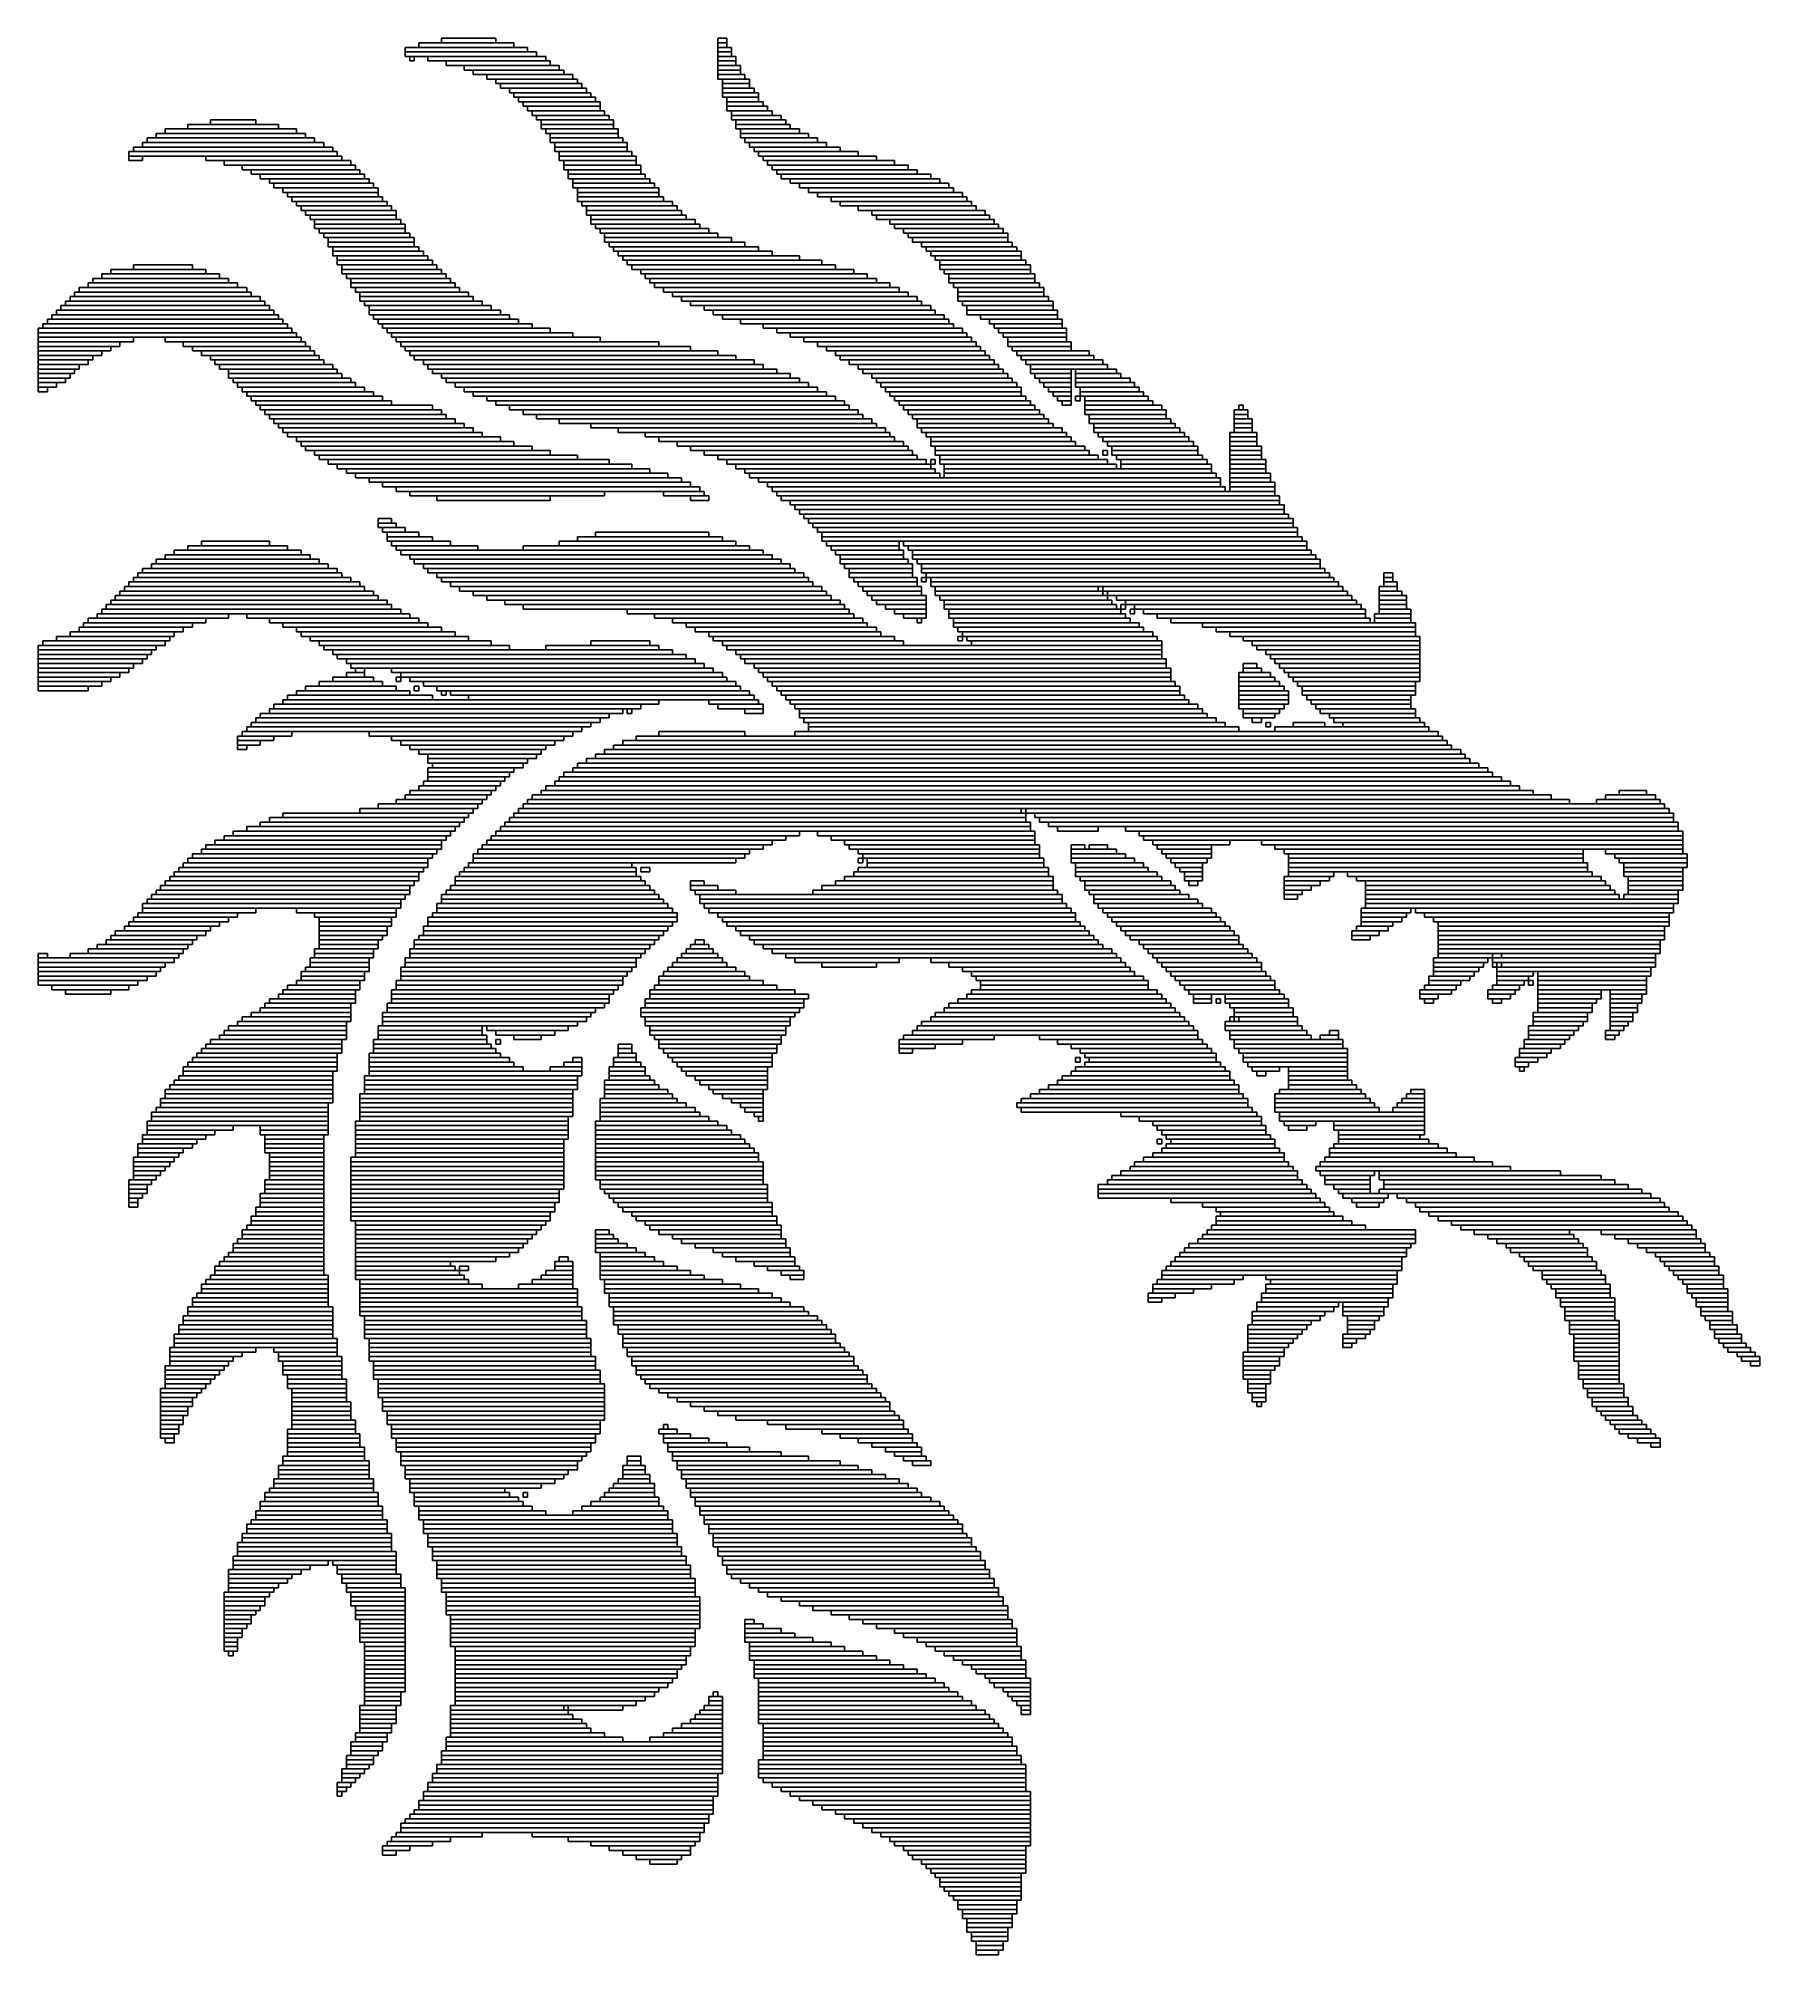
# Model space of a CAD drawing. Extents: x 320 to 700, y 291 to 714.
import ezdxf

# ---------------------------------------------------------------- set-up
doc = ezdxf.new("R2010")
doc.units = 0

msp = doc.modelspace()

# ---------------------------------------------------------------- linework, layer by layer
for p, q in [((401, 712), (428, 712)), ((401, 711), (401, 712)), ((428, 711), (401, 711)), ((401, 711), (430, 711)), ((401, 710), (401, 711)), ((404, 713), (425, 713)), ((404, 712), (404, 713)), ((425, 712), (404, 712)), ((409, 714), (421, 714)), ((409, 713), (409, 714)), ((421, 713), (409, 713)), ((421, 714), (421, 713)), ((425, 713), (425, 712)), ((428, 712), (428, 711)), ((430, 711), (430, 710)), ((470, 714), (472, 714)), ((470, 713), (470, 714)), ((472, 713), (470, 713)), ((470, 713), (472, 713)), ((470, 712), (470, 713)), ((472, 712), (470, 712)), ((470, 712), (473, 712)), ((470, 711), (470, 712)), ((473, 711), (470, 711)), ((470, 711), (473, 711)), ((470, 710), (470, 711)), ((472, 714), (472, 713)), ((472, 713), (472, 712)), ((473, 712), (473, 711)), ((473, 711), (473, 710)), ((430, 710), (401, 710)), ((402, 710), (403, 710)), ((402, 709), (402, 710)), ((403, 709), (402, 709)), ((403, 710), (403, 709)), ((406, 710), (432, 710)), ((406, 709), (406, 710)), ((432, 709), (406, 709)), ((410, 709), (433, 709)), ((410, 708), (410, 709)), ((433, 708), (410, 708)), ((414, 708), (435, 708)), ((414, 707), (414, 708)), ((435, 707), (414, 707)), ((416, 707), (436, 707)), ((416, 706), (416, 707)), ((432, 710), (432, 709)), ((433, 709), (433, 708)), ((435, 708), (435, 707)), ((436, 707), (436, 706)), ((473, 710), (470, 710)), ((470, 710), (474, 710)), ((470, 709), (470, 710)), ((474, 709), (470, 709)), ((470, 709), (474, 709)), ((470, 708), (470, 709)), ((474, 708), (470, 708)), ((470, 708), (475, 708)), ((470, 707), (470, 708)), ((475, 707), (470, 707)), ((470, 707), (475, 707)), ((470, 706), (470, 707)), ((474, 710), (474, 709)), ((474, 709), (474, 708)), ((475, 708), (475, 707)), ((475, 707), (475, 706)), ((436, 706), (416, 706)), ((419, 706), (438, 706)), ((419, 705), (419, 706)), ((438, 705), (419, 705)), ((421, 705), (439, 705)), ((421, 704), (421, 705)), ((439, 704), (421, 704)), ((422, 704), (440, 704)), ((422, 703), (422, 704)), ((440, 703), (422, 703)), ((424, 703), (441, 703)), ((424, 702), (424, 703)), ((438, 706), (438, 705)), ((439, 705), (439, 704)), ((440, 704), (440, 703)), ((441, 703), (441, 702)), ((475, 706), (470, 706)), ((470, 706), (476, 706)), ((470, 705), (470, 706)), ((476, 705), (470, 705)), ((471, 705), (477, 705)), ((471, 704), (471, 705)), ((477, 704), (471, 704)), ((471, 704), (477, 704)), ((471, 703), (471, 704)), ((477, 703), (471, 703)), ((471, 703), (478, 703)), ((471, 702), (471, 703)), ((476, 706), (476, 705)), ((477, 705), (477, 704)), ((477, 704), (477, 703)), ((478, 703), (478, 702)), ((441, 702), (424, 702)), ((425, 702), (442, 702)), ((425, 701), (425, 702)), ((442, 701), (425, 701)), ((426, 701), (443, 701)), ((426, 700), (426, 701)), ((443, 700), (426, 700)), ((427, 700), (444, 700)), ((427, 699), (427, 700)), ((444, 699), (427, 699)), ((428, 699), (444, 699)), ((428, 698), (428, 699)), ((444, 698), (428, 698)), ((429, 698), (445, 698)), ((429, 697), (429, 698)), ((442, 702), (442, 701)), ((443, 701), (443, 700)), ((444, 700), (444, 699)), ((444, 699), (444, 698)), ((445, 698), (445, 697)), ((478, 702), (471, 702)), ((471, 702), (479, 702)), ((471, 701), (471, 702)), ((479, 701), (471, 701)), ((472, 701), (479, 701)), ((472, 700), (472, 701)), ((479, 700), (472, 700)), ((472, 700), (480, 700)), ((472, 699), (472, 700)), ((480, 699), (472, 699)), ((472, 699), (481, 699)), ((472, 698), (472, 699)), ((481, 698), (472, 698)), ((473, 698), (482, 698)), ((473, 697), (473, 698)), ((479, 702), (479, 701)), ((479, 701), (479, 700)), ((480, 700), (480, 699)), ((481, 699), (481, 698)), ((482, 698), (482, 697)), ((348, 694), (377, 694)), ((348, 693), (348, 694)), ((353, 695), (373, 695)), ((353, 694), (353, 695)), ((373, 694), (353, 694)), ((358, 696), (368, 696)), ((358, 695), (358, 696)), ((368, 695), (358, 695)), ((368, 696), (368, 695)), ((373, 695), (373, 694)), ((377, 694), (377, 693)), ((445, 697), (429, 697)), ((430, 697), (446, 697)), ((430, 696), (430, 697)), ((446, 696), (430, 696)), ((431, 696), (447, 696)), ((431, 695), (431, 696)), ((447, 695), (431, 695)), ((431, 695), (447, 695)), ((431, 694), (431, 695)), ((447, 694), (431, 694)), ((432, 694), (448, 694)), ((432, 693), (432, 694)), ((446, 697), (446, 696)), ((447, 696), (447, 695)), ((447, 695), (447, 694)), ((448, 694), (448, 693)), ((482, 697), (473, 697)), ((473, 697), (484, 697)), ((473, 696), (473, 697)), ((484, 696), (473, 696)), ((474, 696), (485, 696)), ((474, 695), (474, 696)), ((485, 695), (474, 695)), ((474, 695), (486, 695)), ((474, 694), (474, 695)), ((486, 694), (474, 694)), ((475, 694), (488, 694)), ((475, 693), (475, 694)), ((484, 697), (484, 696)), ((485, 696), (485, 695)), ((486, 695), (486, 694)), ((488, 694), (488, 693)), ((341, 690), (385, 690)), ((341, 689), (341, 690)), ((343, 691), (383, 691)), ((343, 690), (343, 691)), ((383, 690), (343, 690)), ((344, 692), (381, 692)), ((344, 691), (344, 692)), ((381, 691), (344, 691)), ((346, 693), (379, 693)), ((346, 692), (346, 693)), ((379, 692), (346, 692)), ((377, 693), (348, 693)), ((379, 693), (379, 692)), ((381, 692), (381, 691)), ((383, 691), (383, 690)), ((385, 690), (385, 689)), ((448, 693), (432, 693)), ((433, 693), (448, 693)), ((433, 692), (433, 693)), ((448, 692), (433, 692)), ((433, 692), (449, 692)), ((433, 691), (433, 692)), ((449, 691), (433, 691)), ((434, 691), (450, 691)), ((434, 690), (434, 691)), ((450, 690), (434, 690)), ((434, 690), (450, 690)), ((434, 689), (434, 690)), ((448, 693), (448, 692)), ((449, 692), (449, 691)), ((450, 691), (450, 690)), ((450, 690), (450, 689)), ((488, 693), (475, 693)), ((475, 693), (490, 693)), ((475, 692), (475, 693)), ((490, 692), (475, 692)), ((476, 692), (492, 692)), ((476, 691), (476, 692)), ((492, 691), (476, 691)), ((477, 691), (494, 691)), ((477, 690), (477, 691)), ((494, 690), (477, 690)), ((478, 690), (497, 690)), ((478, 689), (478, 690)), ((490, 693), (490, 692)), ((492, 692), (492, 691)), ((494, 691), (494, 690)), ((497, 690), (497, 689)), ((340, 689), (386, 689)), ((340, 688), (340, 689)), ((386, 688), (340, 688)), ((340, 688), (343, 688)), ((340, 687), (340, 688)), ((343, 687), (340, 687)), ((385, 689), (341, 689)), ((343, 688), (343, 687)), ((357, 688), (387, 688)), ((357, 687), (357, 688)), ((387, 687), (357, 687)), ((361, 687), (389, 687)), ((361, 686), (361, 687)), ((389, 686), (361, 686)), ((365, 686), (390, 686)), ((365, 685), (365, 686)), ((386, 689), (386, 688)), ((387, 688), (387, 687)), ((389, 687), (389, 686)), ((390, 686), (390, 685)), ((450, 689), (434, 689)), ((435, 689), (451, 689)), ((435, 688), (435, 689)), ((451, 688), (435, 688)), ((435, 688), (452, 688)), ((435, 687), (435, 688)), ((452, 687), (435, 687)), ((436, 687), (452, 687)), ((436, 686), (436, 687)), ((452, 686), (436, 686)), ((436, 686), (453, 686)), ((436, 685), (436, 686)), ((451, 689), (451, 688)), ((452, 688), (452, 687)), ((452, 687), (452, 686)), ((453, 686), (453, 685)), ((497, 689), (478, 689)), ((479, 689), (501, 689)), ((479, 688), (479, 689)), ((501, 688), (479, 688)), ((480, 688), (505, 688)), ((480, 687), (480, 688)), ((505, 687), (480, 687)), ((481, 687), (509, 687)), ((481, 686), (481, 687)), ((509, 686), (481, 686)), ((482, 686), (512, 686)), ((482, 685), (482, 686)), ((501, 689), (501, 688)), ((505, 688), (505, 687)), ((509, 687), (509, 686)), ((512, 686), (512, 685)), ((390, 685), (365, 685)), ((367, 685), (391, 685)), ((367, 684), (367, 685)), ((391, 684), (367, 684)), ((369, 684), (392, 684)), ((369, 683), (369, 684)), ((392, 683), (369, 683)), ((371, 683), (393, 683)), ((371, 682), (371, 683)), ((393, 682), (371, 682)), ((372, 682), (394, 682)), ((372, 681), (372, 682)), ((391, 685), (391, 684)), ((392, 684), (392, 683)), ((393, 683), (393, 682)), ((394, 682), (394, 681)), ((453, 685), (436, 685)), ((437, 685), (453, 685)), ((437, 684), (437, 685)), ((453, 684), (437, 684)), ((437, 684), (454, 684)), ((437, 683), (437, 684)), ((454, 683), (437, 683)), ((438, 683), (455, 683)), ((438, 682), (438, 683)), ((455, 682), (438, 682)), ((438, 682), (456, 682)), ((438, 681), (438, 682)), ((453, 685), (453, 684)), ((454, 684), (454, 683)), ((455, 683), (455, 682)), ((456, 682), (456, 681)), ((512, 685), (482, 685)), ((483, 685), (514, 685)), ((483, 684), (483, 685)), ((514, 684), (483, 684)), ((484, 684), (517, 684)), ((484, 683), (484, 684)), ((517, 683), (484, 683)), ((486, 683), (519, 683)), ((486, 682), (486, 683)), ((519, 682), (486, 682)), ((488, 682), (521, 682)), ((488, 681), (488, 682)), ((514, 685), (514, 684)), ((517, 684), (517, 683)), ((519, 683), (519, 682)), ((521, 682), (521, 681)), ((394, 681), (372, 681)), ((374, 681), (395, 681)), ((374, 680), (374, 681)), ((395, 680), (374, 680)), ((375, 680), (395, 680)), ((375, 679), (375, 680)), ((395, 679), (375, 679)), ((376, 679), (396, 679)), ((376, 678), (376, 679)), ((396, 678), (376, 678)), ((377, 678), (397, 678)), ((377, 677), (377, 678)), ((397, 677), (377, 677)), ((378, 677), (398, 677)), ((378, 676), (378, 677)), ((395, 681), (395, 680)), ((395, 680), (395, 679)), ((396, 679), (396, 678)), ((397, 678), (397, 677)), ((398, 677), (398, 676)), ((456, 681), (438, 681)), ((439, 681), (457, 681)), ((439, 680), (439, 681)), ((457, 680), (439, 680)), ((439, 680), (457, 680)), ((439, 679), (439, 680)), ((457, 679), (439, 679)), ((439, 679), (458, 679)), ((439, 678), (439, 679)), ((458, 678), (439, 678)), ((440, 678), (460, 678)), ((440, 677), (440, 678)), ((460, 677), (440, 677)), ((441, 677), (461, 677)), ((441, 676), (441, 677)), ((457, 681), (457, 680)), ((457, 680), (457, 679)), ((458, 679), (458, 678)), ((460, 678), (460, 677)), ((461, 677), (461, 676)), ((521, 681), (488, 681)), ((490, 681), (522, 681)), ((490, 680), (490, 681)), ((522, 680), (490, 680)), ((492, 680), (524, 680)), ((492, 679), (492, 680)), ((524, 679), (492, 679)), ((495, 679), (525, 679)), ((495, 678), (495, 679)), ((525, 678), (495, 678)), ((497, 678), (526, 678)), ((497, 677), (497, 678)), ((526, 677), (497, 677)), ((501, 677), (527, 677)), ((501, 676), (501, 677)), ((522, 681), (522, 680)), ((524, 680), (524, 679)), ((525, 679), (525, 678)), ((526, 678), (526, 677)), ((527, 677), (527, 676)), ((398, 676), (378, 676)), ((379, 676), (399, 676)), ((379, 675), (379, 676)), ((399, 675), (379, 675)), ((380, 675), (399, 675)), ((380, 674), (380, 675)), ((399, 674), (380, 674)), ((381, 674), (400, 674)), ((381, 673), (381, 674)), ((400, 673), (381, 673)), ((381, 673), (401, 673)), ((381, 672), (381, 673)), ((399, 676), (399, 675)), ((399, 675), (399, 674)), ((400, 674), (400, 673)), ((401, 673), (401, 672)), ((461, 676), (441, 676)), ((441, 676), (462, 676)), ((441, 675), (441, 676)), ((462, 675), (441, 675)), ((442, 675), (463, 675)), ((442, 674), (442, 675)), ((463, 674), (442, 674)), ((442, 674), (465, 674)), ((442, 673), (442, 674)), ((465, 673), (442, 673)), ((443, 673), (466, 673)), ((443, 672), (443, 673)), ((462, 676), (462, 675)), ((463, 675), (463, 674)), ((465, 674), (465, 673)), ((466, 673), (466, 672)), ((527, 676), (501, 676)), ((504, 676), (529, 676)), ((504, 675), (504, 676)), ((529, 675), (504, 675)), ((505, 675), (530, 675)), ((505, 674), (505, 675)), ((530, 674), (505, 674)), ((508, 674), (531, 674)), ((508, 673), (508, 674)), ((531, 673), (508, 673)), ((509, 673), (532, 673)), ((509, 672), (509, 673)), ((529, 676), (529, 675)), ((530, 675), (530, 674)), ((531, 674), (531, 673)), ((532, 673), (532, 672)), ((401, 672), (381, 672)), ((382, 672), (401, 672)), ((382, 671), (382, 672)), ((401, 671), (382, 671)), ((383, 671), (402, 671)), ((383, 670), (383, 671)), ((402, 670), (383, 670)), ((384, 670), (403, 670)), ((384, 669), (384, 670)), ((403, 669), (384, 669)), ((384, 669), (403, 669)), ((384, 668), (384, 669)), ((401, 672), (401, 671)), ((402, 671), (402, 670)), ((403, 670), (403, 669)), ((403, 669), (403, 668)), ((466, 672), (443, 672)), ((444, 672), (468, 672)), ((444, 671), (444, 672)), ((468, 671), (444, 671)), ((445, 671), (470, 671)), ((445, 670), (445, 671)), ((470, 670), (445, 670)), ((445, 670), (473, 670)), ((445, 669), (445, 670)), ((473, 669), (445, 669)), ((446, 669), (476, 669)), ((446, 668), (446, 669)), ((468, 672), (468, 671)), ((470, 671), (470, 670)), ((473, 670), (473, 669)), ((476, 669), (476, 668)), ((532, 672), (509, 672)), ((511, 672), (533, 672)), ((511, 671), (511, 672)), ((533, 671), (511, 671)), ((512, 671), (534, 671)), ((512, 670), (512, 671)), ((534, 670), (512, 670)), ((513, 670), (534, 670)), ((513, 669), (513, 670)), ((534, 669), (513, 669)), ((515, 669), (535, 669)), ((515, 668), (515, 669)), ((533, 672), (533, 671)), ((534, 671), (534, 670)), ((534, 670), (534, 669)), ((535, 669), (535, 668)), ((403, 668), (384, 668)), ((385, 668), (404, 668)), ((385, 667), (385, 668)), ((404, 667), (385, 667)), ((385, 667), (405, 667)), ((385, 666), (385, 667)), ((405, 666), (385, 666)), ((386, 666), (406, 666)), ((386, 665), (386, 666)), ((406, 665), (386, 665)), ((386, 665), (407, 665)), ((386, 664), (386, 665)), ((404, 668), (404, 667)), ((405, 667), (405, 666)), ((406, 666), (406, 665)), ((407, 665), (407, 664)), ((476, 668), (446, 668)), ((447, 668), (479, 668)), ((447, 667), (447, 668)), ((479, 667), (447, 667)), ((448, 667), (482, 667)), ((448, 666), (448, 667)), ((482, 666), (448, 666)), ((449, 666), (488, 666)), ((449, 665), (449, 666)), ((488, 665), (449, 665)), ((450, 665), (493, 665)), ((450, 664), (450, 665)), ((479, 668), (479, 667)), ((482, 667), (482, 666)), ((488, 666), (488, 665)), ((493, 665), (493, 664)), ((535, 668), (515, 668)), ((516, 668), (536, 668)), ((516, 667), (516, 668)), ((536, 667), (516, 667)), ((517, 667), (537, 667)), ((517, 666), (517, 667)), ((537, 666), (517, 666)), ((518, 666), (537, 666)), ((518, 665), (518, 666)), ((537, 665), (518, 665)), ((519, 665), (538, 665)), ((519, 664), (519, 665)), ((536, 668), (536, 667)), ((537, 667), (537, 666)), ((537, 666), (537, 665)), ((538, 665), (538, 664)), ((331, 660), (364, 660)), ((331, 659), (331, 660)), ((332, 661), (362, 661)), ((332, 660), (332, 661)), ((362, 660), (332, 660)), ((334, 662), (360, 662)), ((334, 661), (334, 662)), ((360, 661), (334, 661)), ((336, 663), (357, 663)), ((336, 662), (336, 663)), ((357, 662), (336, 662)), ((341, 664), (354, 664)), ((341, 663), (341, 664)), ((354, 663), (341, 663)), ((354, 664), (354, 663)), ((357, 663), (357, 662)), ((360, 662), (360, 661)), ((362, 661), (362, 660)), ((364, 660), (364, 659)), ((407, 664), (386, 664)), ((387, 664), (408, 664)), ((387, 663), (387, 664)), ((408, 663), (387, 663)), ((387, 663), (409, 663)), ((387, 662), (387, 663)), ((409, 662), (387, 662)), ((388, 662), (410, 662)), ((388, 661), (388, 662)), ((410, 661), (388, 661)), ((389, 661), (411, 661)), ((389, 660), (389, 661)), ((411, 660), (389, 660)), ((389, 660), (412, 660)), ((389, 659), (389, 660)), ((408, 664), (408, 663)), ((409, 663), (409, 662)), ((410, 662), (410, 661)), ((411, 661), (411, 660)), ((412, 660), (412, 659)), ((493, 664), (450, 664)), ((451, 664), (496, 664)), ((451, 663), (451, 664)), ((496, 663), (451, 663)), ((453, 663), (500, 663)), ((453, 662), (453, 663)), ((500, 662), (453, 662)), ((454, 662), (503, 662)), ((454, 661), (454, 662)), ((503, 661), (454, 661)), ((455, 661), (505, 661)), ((455, 660), (455, 661)), ((505, 660), (455, 660)), ((456, 660), (508, 660)), ((456, 659), (456, 660)), ((496, 664), (496, 663)), ((500, 663), (500, 662)), ((503, 662), (503, 661)), ((505, 661), (505, 660)), ((508, 660), (508, 659)), ((538, 664), (519, 664)), ((519, 664), (539, 664)), ((519, 663), (519, 664)), ((539, 663), (519, 663)), ((520, 663), (539, 663)), ((520, 662), (520, 663)), ((539, 662), (520, 662)), ((521, 662), (540, 662)), ((521, 661), (521, 662)), ((540, 661), (521, 661)), ((521, 661), (540, 661)), ((521, 660), (521, 661)), ((540, 660), (521, 660)), ((522, 660), (541, 660)), ((522, 659), (522, 660)), ((539, 664), (539, 663)), ((539, 663), (539, 662)), ((540, 662), (540, 661)), ((540, 661), (540, 660)), ((541, 660), (541, 659)), ((326, 656), (370, 656)), ((326, 655), (326, 656)), ((327, 657), (369, 657)), ((327, 656), (327, 657)), ((369, 656), (327, 656)), ((328, 658), (367, 658)), ((328, 657), (328, 658)), ((367, 657), (328, 657)), ((329, 659), (366, 659)), ((329, 658), (329, 659)), ((366, 658), (329, 658)), ((364, 659), (331, 659)), ((366, 659), (366, 658)), ((367, 658), (367, 657)), ((369, 657), (369, 656)), ((370, 656), (370, 655)), ((412, 659), (389, 659)), ((390, 659), (413, 659)), ((390, 658), (390, 659)), ((413, 658), (390, 658)), ((391, 658), (415, 658)), ((391, 657), (391, 658)), ((415, 657), (391, 657)), ((391, 657), (416, 657)), ((391, 656), (391, 657)), ((416, 656), (391, 656)), ((392, 656), (418, 656)), ((392, 655), (392, 656)), ((413, 659), (413, 658)), ((415, 658), (415, 657)), ((416, 657), (416, 656)), ((418, 656), (418, 655)), ((508, 659), (456, 659)), ((458, 659), (510, 659)), ((458, 658), (458, 659)), ((510, 658), (458, 658)), ((460, 658), (512, 658)), ((460, 657), (460, 658)), ((512, 657), (460, 657)), ((462, 657), (514, 657)), ((462, 656), (462, 657)), ((514, 656), (462, 656)), ((464, 656), (515, 656)), ((464, 655), (464, 656)), ((510, 659), (510, 658)), ((512, 658), (512, 657)), ((514, 657), (514, 656)), ((515, 656), (515, 655)), ((541, 659), (522, 659)), ((523, 659), (542, 659)), ((523, 658), (523, 659)), ((542, 658), (523, 658)), ((523, 658), (542, 658)), ((523, 657), (523, 658)), ((542, 657), (523, 657)), ((523, 657), (543, 657)), ((523, 656), (523, 657)), ((543, 656), (523, 656)), ((524, 656), (544, 656)), ((524, 655), (524, 656)), ((542, 659), (542, 658)), ((542, 658), (542, 657)), ((543, 657), (543, 656)), ((544, 656), (544, 655)), ((322, 652), (374, 652)), ((322, 651), (322, 652)), ((323, 653), (373, 653)), ((323, 652), (323, 653)), ((373, 652), (323, 652)), ((324, 654), (372, 654)), ((324, 653), (324, 654)), ((372, 653), (324, 653)), ((325, 655), (371, 655)), ((325, 654), (325, 655)), ((371, 654), (325, 654)), ((370, 655), (326, 655)), ((371, 655), (371, 654)), ((372, 654), (372, 653)), ((373, 653), (373, 652)), ((374, 652), (374, 651)), ((418, 655), (392, 655)), ((393, 655), (420, 655)), ((393, 654), (393, 655)), ((420, 654), (393, 654)), ((393, 654), (422, 654)), ((393, 653), (393, 654)), ((422, 653), (393, 653)), ((394, 653), (424, 653)), ((394, 652), (394, 653)), ((424, 652), (394, 652)), ((395, 652), (426, 652)), ((395, 651), (395, 652)), ((420, 655), (420, 654)), ((422, 654), (422, 653)), ((424, 653), (424, 652)), ((426, 652), (426, 651)), ((515, 655), (464, 655)), ((467, 655), (517, 655)), ((467, 654), (467, 655)), ((517, 654), (467, 654)), ((469, 654), (518, 654)), ((469, 653), (469, 654)), ((518, 653), (469, 653)), ((471, 653), (520, 653)), ((471, 652), (471, 653)), ((520, 652), (471, 652)), ((475, 652), (521, 652)), ((475, 651), (475, 652)), ((517, 655), (517, 654)), ((518, 654), (518, 653)), ((520, 653), (520, 652)), ((521, 652), (521, 651)), ((544, 655), (524, 655)), ((525, 655), (544, 655)), ((525, 654), (525, 655)), ((544, 654), (525, 654)), ((525, 654), (545, 654)), ((525, 653), (525, 654)), ((545, 653), (525, 653)), ((528, 653), (545, 653)), ((528, 652), (528, 653)), ((545, 652), (528, 652)), ((530, 652), (546, 652)), ((530, 651), (530, 652)), ((544, 655), (544, 654)), ((545, 654), (545, 653)), ((545, 653), (545, 652)), ((546, 652), (546, 651)), ((320, 650), (376, 650)), ((320, 649), (320, 650)), ((376, 649), (320, 649)), ((320, 649), (377, 649)), ((320, 648), (320, 649)), ((377, 648), (320, 648)), ((320, 648), (341, 648)), ((320, 647), (320, 648)), ((321, 651), (375, 651)), ((321, 650), (321, 651)), ((375, 650), (321, 650)), ((374, 651), (322, 651)), ((341, 648), (341, 647)), ((348, 648), (378, 648)), ((348, 647), (348, 648)), ((375, 651), (375, 650)), ((376, 650), (376, 649)), ((377, 649), (377, 648)), ((378, 648), (378, 647)), ((426, 651), (395, 651)), ((396, 651), (429, 651)), ((396, 650), (396, 651)), ((429, 650), (396, 650)), ((397, 650), (433, 650)), ((397, 649), (397, 650)), ((433, 649), (397, 649)), ((398, 649), (438, 649)), ((398, 648), (398, 649)), ((438, 648), (398, 648)), ((399, 648), (444, 648)), ((399, 647), (399, 648)), ((429, 651), (429, 650)), ((433, 650), (433, 649)), ((438, 649), (438, 648)), ((444, 648), (444, 647)), ((521, 651), (475, 651)), ((480, 651), (522, 651)), ((480, 650), (480, 651)), ((522, 650), (480, 650)), ((483, 650), (524, 650)), ((483, 649), (483, 650)), ((524, 649), (483, 649)), ((486, 649), (525, 649)), ((486, 648), (486, 649)), ((525, 648), (486, 648)), ((489, 648), (526, 648)), ((489, 647), (489, 648)), ((522, 651), (522, 650)), ((524, 650), (524, 649)), ((525, 649), (525, 648)), ((526, 648), (526, 647)), ((546, 651), (530, 651)), ((531, 651), (546, 651)), ((531, 650), (531, 651)), ((546, 650), (531, 650)), ((532, 650), (547, 650)), ((532, 649), (532, 650)), ((547, 649), (532, 649)), ((533, 649), (547, 649)), ((533, 648), (533, 649)), ((547, 648), (533, 648)), ((534, 648), (547, 648)), ((534, 647), (534, 648)), ((546, 651), (546, 650)), ((547, 650), (547, 649)), ((547, 649), (547, 648)), ((547, 648), (547, 647)), ((341, 647), (320, 647)), ((320, 647), (338, 647)), ((320, 646), (320, 647)), ((338, 646), (320, 646)), ((320, 646), (336, 646)), ((320, 645), (320, 646)), ((336, 645), (320, 645)), ((320, 645), (334, 645)), ((320, 644), (320, 645)), ((334, 644), (320, 644)), ((320, 644), (332, 644)), ((320, 643), (320, 644)), ((332, 643), (320, 643)), ((320, 643), (331, 643)), ((320, 642), (320, 643)), ((331, 643), (331, 642)), ((332, 644), (332, 643)), ((334, 645), (334, 644)), ((336, 646), (336, 645)), ((338, 647), (338, 646)), ((378, 647), (348, 647)), ((352, 647), (379, 647)), ((352, 646), (352, 647)), ((379, 646), (352, 646)), ((354, 646), (380, 646)), ((354, 645), (354, 646)), ((380, 645), (354, 645)), ((356, 645), (381, 645)), ((356, 644), (356, 645)), ((381, 644), (356, 644)), ((358, 644), (382, 644)), ((358, 643), (358, 644)), ((382, 643), (358, 643)), ((359, 643), (383, 643)), ((359, 642), (359, 643)), ((379, 647), (379, 646)), ((380, 646), (380, 645)), ((381, 645), (381, 644)), ((382, 644), (382, 643)), ((383, 643), (383, 642)), ((444, 647), (399, 647)), ((400, 647), (457, 647)), ((400, 646), (400, 647)), ((457, 646), (400, 646)), ((401, 646), (464, 646)), ((401, 645), (401, 646)), ((464, 645), (401, 645)), ((402, 645), (470, 645)), ((402, 644), (402, 645)), ((470, 644), (402, 644)), ((403, 644), (474, 644)), ((403, 643), (403, 644)), ((474, 643), (403, 643)), ((405, 643), (478, 643)), ((405, 642), (405, 643)), ((457, 647), (457, 646)), ((464, 646), (464, 645)), ((470, 645), (470, 644)), ((474, 644), (474, 643)), ((478, 643), (478, 642)), ((526, 647), (489, 647)), ((492, 647), (527, 647)), ((492, 646), (492, 647)), ((527, 646), (492, 646)), ((494, 646), (528, 646)), ((494, 645), (494, 646)), ((528, 645), (494, 645)), ((496, 645), (529, 645)), ((496, 644), (496, 645)), ((529, 644), (496, 644)), ((497, 644), (530, 644)), ((497, 643), (497, 644)), ((530, 643), (497, 643)), ((499, 643), (531, 643)), ((499, 642), (499, 643)), ((527, 647), (527, 646)), ((528, 646), (528, 645)), ((529, 645), (529, 644)), ((530, 644), (530, 643)), ((531, 643), (531, 642)), ((547, 647), (534, 647)), ((534, 647), (548, 647)), ((534, 646), (534, 647)), ((548, 646), (534, 646)), ((535, 646), (548, 646)), ((535, 645), (535, 646)), ((548, 645), (535, 645)), ((536, 645), (552, 645)), ((536, 644), (536, 645)), ((552, 644), (536, 644)), ((537, 644), (553, 644)), ((537, 643), (537, 644)), ((553, 643), (537, 643)), ((538, 643), (555, 643)), ((538, 642), (538, 643)), ((548, 647), (548, 646)), ((548, 646), (548, 645)), ((552, 645), (552, 644)), ((553, 644), (553, 643)), ((555, 643), (555, 642)), ((331, 642), (320, 642)), ((320, 642), (329, 642)), ((320, 641), (320, 642)), ((329, 641), (320, 641)), ((320, 641), (328, 641)), ((320, 640), (320, 641)), ((328, 640), (320, 640)), ((320, 640), (327, 640)), ((320, 639), (320, 640)), ((327, 639), (320, 639)), ((320, 639), (326, 639)), ((320, 638), (320, 639)), ((326, 639), (326, 638)), ((327, 640), (327, 639)), ((328, 641), (328, 640)), ((329, 642), (329, 641)), ((383, 642), (359, 642)), ((360, 642), (385, 642)), ((360, 641), (360, 642)), ((385, 641), (360, 641)), ((362, 641), (386, 641)), ((362, 640), (362, 641)), ((386, 640), (362, 640)), ((362, 640), (387, 640)), ((362, 639), (362, 640)), ((387, 639), (362, 639)), ((363, 639), (389, 639)), ((363, 638), (363, 639)), ((385, 642), (385, 641)), ((386, 641), (386, 640)), ((387, 640), (387, 639)), ((389, 639), (389, 638)), ((478, 642), (405, 642)), ((406, 642), (480, 642)), ((406, 641), (406, 642)), ((480, 641), (406, 641)), ((407, 641), (483, 641)), ((407, 640), (407, 641)), ((483, 640), (407, 640)), ((409, 640), (486, 640)), ((409, 639), (409, 640)), ((486, 639), (409, 639)), ((410, 639), (488, 639)), ((410, 638), (410, 639)), ((480, 642), (480, 641)), ((483, 641), (483, 640)), ((486, 640), (486, 639)), ((488, 639), (488, 638)), ((531, 642), (499, 642)), ((501, 642), (532, 642)), ((501, 641), (501, 642)), ((532, 641), (501, 641)), ((502, 641), (533, 641)), ((502, 640), (502, 641)), ((533, 640), (502, 640)), ((504, 640), (534, 640)), ((504, 639), (504, 640)), ((534, 639), (504, 639)), ((505, 639), (535, 639)), ((505, 638), (505, 639)), ((532, 642), (532, 641)), ((533, 641), (533, 640)), ((534, 640), (534, 639)), ((535, 639), (535, 638)), ((555, 642), (538, 642)), ((539, 642), (556, 642)), ((539, 641), (539, 642)), ((556, 641), (539, 641)), ((539, 641), (548, 641)), ((539, 640), (539, 641)), ((548, 640), (539, 640)), ((540, 640), (548, 640)), ((540, 639), (540, 640)), ((548, 639), (540, 639)), ((541, 639), (548, 639)), ((541, 638), (541, 639)), ((548, 641), (548, 640)), ((548, 640), (548, 639)), ((548, 639), (548, 638)), ((549, 641), (558, 641)), ((549, 640), (549, 641)), ((558, 640), (549, 640)), ((549, 640), (559, 640)), ((549, 639), (549, 640)), ((559, 639), (549, 639)), ((549, 639), (561, 639)), ((549, 638), (549, 639)), ((556, 642), (556, 641)), ((558, 641), (558, 640)), ((559, 640), (559, 639)), ((561, 639), (561, 638)), ((326, 638), (320, 638)), ((320, 638), (324, 638)), ((320, 637), (320, 638)), ((324, 637), (320, 637)), ((320, 637), (322, 637)), ((320, 636), (320, 637)), ((322, 636), (320, 636)), ((322, 637), (322, 636)), ((324, 638), (324, 637)), ((389, 638), (363, 638)), ((364, 638), (390, 638)), ((364, 637), (364, 638)), ((390, 637), (364, 637)), ((365, 637), (392, 637)), ((365, 636), (365, 637)), ((392, 636), (365, 636)), ((366, 636), (394, 636)), ((366, 635), (366, 636)), ((394, 635), (366, 635)), ((367, 635), (396, 635)), ((367, 634), (367, 635)), ((390, 638), (390, 637)), ((392, 637), (392, 636)), ((394, 636), (394, 635)), ((396, 635), (396, 634)), ((488, 638), (410, 638)), ((412, 638), (490, 638)), ((412, 637), (412, 638)), ((490, 637), (412, 637)), ((414, 637), (492, 637)), ((414, 636), (414, 637)), ((492, 636), (414, 636)), ((416, 636), (494, 636)), ((416, 635), (416, 636)), ((494, 635), (416, 635)), ((419, 635), (496, 635)), ((419, 634), (419, 635)), ((490, 638), (490, 637)), ((492, 637), (492, 636)), ((494, 636), (494, 635)), ((496, 635), (496, 634)), ((535, 638), (505, 638)), ((506, 638), (536, 638)), ((506, 637), (506, 638)), ((536, 637), (506, 637)), ((507, 637), (537, 637)), ((507, 636), (507, 637)), ((537, 636), (507, 636)), ((508, 636), (537, 636)), ((508, 635), (508, 636)), ((537, 635), (508, 635)), ((509, 635), (538, 635)), ((509, 634), (509, 635)), ((536, 638), (536, 637)), ((537, 637), (537, 636)), ((537, 636), (537, 635)), ((538, 635), (538, 634)), ((548, 638), (541, 638)), ((542, 638), (548, 638)), ((542, 637), (542, 638)), ((548, 637), (542, 637)), ((543, 637), (548, 637)), ((543, 636), (543, 637)), ((548, 636), (543, 636)), ((544, 636), (548, 636)), ((544, 635), (544, 636)), ((548, 635), (544, 635)), ((545, 635), (548, 635)), ((545, 634), (545, 635)), ((548, 638), (548, 637)), ((548, 637), (548, 636)), ((548, 636), (548, 635)), ((548, 635), (548, 634)), ((561, 638), (549, 638)), ((549, 638), (562, 638)), ((549, 637), (549, 638)), ((562, 637), (549, 637)), ((549, 635), (550, 635)), ((549, 634), (549, 635)), ((550, 637), (563, 637)), ((550, 636), (550, 637)), ((563, 636), (550, 636)), ((550, 636), (564, 636)), ((550, 635), (550, 636)), ((564, 635), (550, 635)), ((550, 635), (550, 634)), ((551, 635), (565, 635)), ((551, 634), (551, 635)), ((562, 638), (562, 637)), ((563, 637), (563, 636)), ((564, 636), (564, 635)), ((565, 635), (565, 634)), ((396, 634), (367, 634)), ((368, 634), (398, 634)), ((368, 633), (368, 634)), ((398, 633), (368, 633)), ((369, 633), (407, 633)), ((369, 632), (369, 633)), ((407, 632), (369, 632)), ((370, 632), (409, 632)), ((370, 631), (370, 632)), ((409, 631), (370, 631)), ((371, 631), (410, 631)), ((371, 630), (371, 631)), ((398, 634), (398, 633)), ((407, 633), (407, 632)), ((409, 632), (409, 631)), ((410, 631), (410, 630)), ((496, 634), (419, 634)), ((421, 634), (498, 634)), ((421, 633), (421, 634)), ((498, 633), (421, 633)), ((424, 633), (499, 633)), ((424, 632), (424, 633)), ((499, 632), (424, 632)), ((427, 632), (501, 632)), ((427, 631), (427, 632)), ((501, 631), (427, 631)), ((430, 631), (502, 631)), ((430, 630), (430, 631)), ((498, 634), (498, 633)), ((499, 633), (499, 632)), ((501, 632), (501, 631)), ((502, 631), (502, 630)), ((538, 634), (509, 634)), ((510, 634), (539, 634)), ((510, 633), (510, 634)), ((539, 633), (510, 633)), ((511, 633), (540, 633)), ((511, 632), (511, 633)), ((540, 632), (511, 632)), ((512, 632), (541, 632)), ((512, 631), (512, 632)), ((541, 631), (512, 631)), ((513, 631), (542, 631)), ((513, 630), (513, 631)), ((539, 634), (539, 633)), ((540, 633), (540, 632)), ((541, 632), (541, 631)), ((542, 631), (542, 630)), ((548, 634), (545, 634)), ((546, 634), (548, 634)), ((546, 633), (546, 634)), ((548, 633), (546, 633)), ((548, 634), (548, 633)), ((550, 634), (549, 634)), ((565, 634), (551, 634)), ((551, 634), (566, 634)), ((551, 633), (551, 634)), ((566, 633), (551, 633)), ((551, 633), (568, 633)), ((551, 632), (551, 633)), ((568, 632), (551, 632)), ((551, 632), (569, 632)), ((551, 631), (551, 632)), ((569, 631), (551, 631)), ((552, 631), (569, 631)), ((552, 630), (552, 631)), ((566, 634), (566, 633)), ((568, 633), (568, 632)), ((569, 632), (569, 631)), ((569, 631), (569, 630)), ((584, 632), (587, 632)), ((584, 631), (584, 632)), ((587, 631), (584, 631)), ((584, 631), (587, 631)), ((584, 630), (584, 631)), ((585, 633), (586, 633)), ((585, 632), (585, 633)), ((586, 632), (585, 632)), ((586, 633), (586, 632)), ((587, 632), (587, 631)), ((587, 631), (587, 630)), ((410, 630), (371, 630)), ((372, 630), (412, 630)), ((372, 629), (372, 630)), ((412, 629), (372, 629)), ((373, 629), (414, 629)), ((373, 628), (373, 629)), ((414, 628), (373, 628)), ((374, 628), (416, 628)), ((374, 627), (374, 628)), ((416, 627), (374, 627)), ((375, 627), (418, 627)), ((375, 626), (375, 627)), ((412, 630), (412, 629)), ((414, 629), (414, 628)), ((416, 628), (416, 627)), ((418, 627), (418, 626)), ((502, 630), (430, 630)), ((435, 630), (504, 630)), ((435, 629), (435, 630)), ((504, 629), (435, 629)), ((442, 629), (505, 629)), ((442, 628), (442, 629)), ((505, 628), (442, 628)), ((448, 628), (507, 628)), ((448, 627), (448, 628)), ((507, 627), (448, 627)), ((454, 627), (508, 627)), ((454, 626), (454, 627)), ((504, 630), (504, 629)), ((505, 629), (505, 628)), ((507, 628), (507, 627)), ((508, 627), (508, 626)), ((542, 630), (513, 630)), ((514, 630), (543, 630)), ((514, 629), (514, 630)), ((543, 629), (514, 629)), ((514, 629), (544, 629)), ((514, 628), (514, 629)), ((544, 628), (514, 628)), ((515, 628), (546, 628)), ((515, 627), (515, 628)), ((546, 627), (515, 627)), ((516, 627), (547, 627)), ((516, 626), (516, 627)), ((543, 630), (543, 629)), ((544, 629), (544, 628)), ((546, 628), (546, 627)), ((547, 627), (547, 626)), ((569, 630), (552, 630)), ((552, 630), (570, 630)), ((552, 629), (552, 630)), ((570, 629), (552, 629)), ((553, 629), (571, 629)), ((553, 628), (553, 629)), ((571, 628), (553, 628)), ((553, 628), (572, 628)), ((553, 627), (553, 628)), ((572, 627), (553, 627)), ((554, 627), (573, 627)), ((554, 626), (554, 627)), ((570, 630), (570, 629)), ((571, 629), (571, 628)), ((572, 628), (572, 627)), ((573, 627), (573, 626)), ((583, 627), (589, 627)), ((583, 626), (583, 627)), ((587, 630), (584, 630)), ((584, 630), (588, 630)), ((584, 629), (584, 630)), ((588, 629), (584, 629)), ((584, 629), (588, 629)), ((584, 628), (584, 629)), ((588, 628), (584, 628)), ((584, 628), (588, 628)), ((584, 627), (584, 628)), ((588, 627), (584, 627)), ((588, 630), (588, 629)), ((588, 629), (588, 628)), ((588, 628), (588, 627)), ((589, 627), (589, 626)), ((418, 626), (375, 626)), ((377, 626), (422, 626)), ((377, 625), (377, 626)), ((422, 625), (377, 625)), ((378, 625), (425, 625)), ((378, 624), (378, 625)), ((425, 624), (378, 624)), ((379, 624), (429, 624)), ((379, 623), (379, 624)), ((429, 623), (379, 623)), ((381, 623), (433, 623)), ((381, 622), (381, 623)), ((433, 622), (381, 622)), ((382, 622), (439, 622)), ((382, 621), (382, 622)), ((422, 626), (422, 625)), ((425, 625), (425, 624)), ((429, 624), (429, 623)), ((433, 623), (433, 622)), ((439, 622), (439, 621)), ((508, 626), (454, 626)), ((457, 626), (509, 626)), ((457, 625), (457, 626)), ((509, 625), (457, 625)), ((461, 625), (511, 625)), ((461, 624), (461, 625)), ((511, 624), (461, 624)), ((464, 624), (512, 624)), ((464, 623), (464, 624)), ((512, 623), (464, 623)), ((467, 623), (513, 623)), ((467, 622), (467, 623)), ((513, 622), (467, 622)), ((470, 622), (514, 622)), ((470, 621), (470, 622)), ((509, 626), (509, 625)), ((511, 625), (511, 624)), ((512, 624), (512, 623)), ((513, 623), (513, 622)), ((514, 622), (514, 621)), ((547, 626), (516, 626)), ((517, 626), (548, 626)), ((517, 625), (517, 626)), ((548, 625), (517, 625)), ((517, 625), (549, 625)), ((517, 624), (517, 625)), ((549, 624), (517, 624)), ((518, 624), (551, 624)), ((518, 623), (518, 624)), ((551, 623), (518, 623)), ((518, 623), (552, 623)), ((518, 622), (518, 623)), ((552, 622), (518, 622)), ((519, 622), (554, 622)), ((519, 621), (519, 622)), ((548, 626), (548, 625)), ((549, 625), (549, 624)), ((551, 624), (551, 623)), ((552, 623), (552, 622)), ((573, 626), (554, 626)), ((554, 622), (554, 621)), ((555, 626), (574, 626)), ((555, 625), (555, 626)), ((574, 625), (555, 625)), ((555, 623), (556, 623)), ((555, 622), (555, 623)), ((556, 622), (555, 622)), ((556, 625), (575, 625)), ((556, 624), (556, 625)), ((575, 624), (556, 624)), ((556, 623), (556, 622)), ((557, 624), (576, 624)), ((557, 623), (557, 624)), ((576, 623), (557, 623)), ((557, 623), (576, 623)), ((557, 622), (557, 623)), ((576, 622), (557, 622)), ((558, 622), (577, 622)), ((558, 621), (558, 622)), ((574, 626), (574, 625)), ((575, 625), (575, 624)), ((576, 624), (576, 623)), ((576, 623), (576, 622)), ((577, 622), (577, 621)), ((589, 626), (583, 626)), ((583, 626), (589, 626)), ((583, 625), (583, 626)), ((589, 625), (583, 625)), ((583, 625), (589, 625)), ((583, 624), (583, 625)), ((589, 624), (583, 624)), ((583, 624), (590, 624)), ((583, 623), (583, 624)), ((590, 623), (583, 623)), ((583, 623), (590, 623)), ((583, 622), (583, 623)), ((590, 622), (583, 622)), ((583, 622), (590, 622)), ((583, 621), (583, 622)), ((589, 626), (589, 625)), ((589, 625), (589, 624)), ((590, 624), (590, 623)), ((590, 623), (590, 622)), ((590, 622), (590, 621)), ((439, 621), (382, 621)), ((384, 621), (446, 621)), ((384, 620), (384, 621)), ((446, 620), (384, 620)), ((386, 620), (451, 620)), ((386, 619), (386, 620)), ((451, 619), (386, 619)), ((388, 619), (455, 619)), ((388, 618), (388, 619)), ((455, 618), (388, 618)), ((390, 618), (459, 618)), ((390, 617), (390, 618)), ((446, 621), (446, 620)), ((451, 620), (451, 619)), ((455, 619), (455, 618)), ((459, 618), (459, 617)), ((514, 621), (470, 621)), ((472, 621), (516, 621)), ((472, 620), (472, 621)), ((516, 620), (472, 620)), ((474, 620), (517, 620)), ((474, 619), (474, 620)), ((517, 619), (474, 619)), ((476, 619), (518, 619)), ((476, 618), (476, 619)), ((518, 618), (476, 618)), ((477, 618), (519, 618)), ((477, 617), (477, 618)), ((516, 621), (516, 620)), ((517, 621), (518, 621)), ((517, 620), (517, 621)), ((518, 620), (517, 620)), ((517, 620), (517, 619)), ((518, 621), (518, 620)), ((518, 619), (518, 618)), ((554, 621), (519, 621)), ((519, 621), (556, 621)), ((519, 620), (519, 621)), ((556, 620), (519, 620)), ((519, 618), (519, 617)), ((520, 620), (558, 620)), ((520, 619), (520, 620)), ((558, 619), (520, 619)), ((520, 619), (579, 619)), ((520, 618), (520, 619)), ((579, 618), (520, 618)), ((520, 618), (580, 618)), ((520, 617), (520, 618)), ((556, 621), (556, 620)), ((577, 621), (558, 621)), ((558, 620), (558, 619)), ((559, 621), (578, 621)), ((559, 620), (559, 621)), ((578, 620), (559, 620)), ((559, 620), (579, 620)), ((559, 619), (559, 620)), ((579, 619), (559, 619)), ((578, 621), (578, 620)), ((579, 620), (579, 619)), ((579, 619), (579, 618)), ((580, 618), (580, 617)), ((590, 621), (583, 621)), ((583, 621), (591, 621)), ((583, 620), (583, 621)), ((591, 620), (583, 620)), ((583, 620), (591, 620)), ((583, 619), (583, 620)), ((591, 619), (583, 619)), ((583, 619), (591, 619)), ((583, 618), (583, 619)), ((591, 618), (583, 618)), ((583, 618), (592, 618)), ((583, 617), (583, 618)), ((591, 621), (591, 620)), ((591, 620), (591, 619)), ((591, 619), (591, 618)), ((592, 618), (592, 617)), ((459, 617), (390, 617)), ((393, 617), (462, 617)), ((393, 616), (393, 617)), ((462, 616), (393, 616)), ((396, 616), (464, 616)), ((396, 615), (396, 616)), ((464, 615), (396, 615)), ((399, 615), (466, 615)), ((399, 614), (399, 615)), ((466, 614), (399, 614)), ((402, 614), (445, 614)), ((402, 613), (402, 614)), ((445, 614), (445, 613)), ((458, 614), (467, 614)), ((458, 613), (458, 614)), ((462, 617), (462, 616)), ((464, 616), (464, 615)), ((466, 615), (466, 614)), ((467, 614), (467, 613)), ((519, 617), (477, 617)), ((479, 617), (581, 617)), ((479, 616), (479, 617)), ((581, 616), (479, 616)), ((481, 616), (581, 616)), ((481, 615), (481, 616)), ((581, 615), (481, 615)), ((482, 615), (582, 615)), ((482, 614), (482, 615)), ((582, 614), (482, 614)), ((483, 614), (593, 614)), ((483, 613), (483, 614)), ((580, 617), (520, 617)), ((581, 617), (581, 616)), ((581, 616), (581, 615)), ((582, 615), (582, 614)), ((592, 617), (583, 617)), ((583, 617), (592, 617)), ((583, 616), (583, 617)), ((592, 616), (583, 616)), ((583, 616), (593, 616)), ((583, 615), (583, 616)), ((593, 615), (583, 615)), ((583, 615), (593, 615)), ((583, 614), (583, 615)), ((593, 614), (583, 614)), ((592, 617), (592, 616)), ((593, 616), (593, 615)), ((593, 615), (593, 614)), ((593, 614), (593, 613)), ((445, 613), (402, 613)), ((408, 613), (433, 613)), ((408, 612), (408, 613)), ((433, 612), (408, 612)), ((433, 613), (433, 612)), ((467, 613), (458, 613)), ((464, 613), (468, 613)), ((464, 612), (464, 613)), ((468, 612), (464, 612)), ((468, 613), (468, 612)), ((593, 613), (483, 613)), ((484, 613), (594, 613)), ((484, 612), (484, 613)), ((594, 612), (484, 612)), ((486, 612), (594, 612)), ((486, 611), (486, 612)), ((594, 611), (486, 611)), ((487, 611), (595, 611)), ((487, 610), (487, 611)), ((595, 610), (487, 610)), ((488, 610), (595, 610)), ((488, 609), (488, 610)), ((594, 613), (594, 612)), ((594, 612), (594, 611)), ((595, 611), (595, 610)), ((595, 610), (595, 609)), ((395, 608), (398, 608)), ((395, 607), (395, 608)), ((398, 607), (395, 607)), ((395, 607), (399, 607)), ((395, 606), (395, 607)), ((399, 606), (395, 606)), ((396, 606), (401, 606)), ((396, 605), (396, 606)), ((401, 605), (396, 605)), ((397, 605), (404, 605)), ((397, 604), (397, 605)), ((398, 608), (398, 607)), ((399, 607), (399, 606)), ((401, 606), (401, 605)), ((404, 605), (404, 604)), ((443, 605), (468, 605)), ((443, 604), (443, 605)), ((468, 605), (468, 604)), ((595, 609), (488, 609)), ((489, 609), (596, 609)), ((489, 608), (489, 609)), ((596, 608), (489, 608)), ((490, 608), (597, 608)), ((490, 607), (490, 608)), ((597, 607), (490, 607)), ((491, 607), (597, 607)), ((491, 606), (491, 607)), ((597, 606), (491, 606)), ((492, 606), (598, 606)), ((492, 605), (492, 606)), ((598, 605), (492, 605)), ((493, 605), (598, 605)), ((493, 604), (493, 605)), ((596, 609), (596, 608)), ((597, 608), (597, 607)), ((597, 607), (597, 606)), ((598, 606), (598, 605)), ((598, 605), (598, 604)), ((350, 601), (378, 601)), ((350, 600), (350, 601)), ((353, 602), (375, 602)), ((353, 601), (353, 602)), ((375, 601), (353, 601)), ((356, 603), (371, 603)), ((356, 602), (356, 603)), ((371, 602), (356, 602)), ((371, 603), (371, 602)), ((375, 602), (375, 601)), ((378, 601), (378, 600)), ((404, 604), (397, 604)), ((397, 604), (407, 604)), ((397, 603), (397, 604)), ((407, 603), (397, 603)), ((398, 603), (411, 603)), ((398, 602), (398, 603)), ((411, 602), (398, 602)), ((399, 602), (417, 602)), ((399, 601), (399, 602)), ((417, 601), (399, 601)), ((400, 601), (480, 601)), ((400, 600), (400, 601)), ((407, 604), (407, 603)), ((411, 603), (411, 602)), ((417, 602), (417, 601)), ((427, 602), (477, 602)), ((427, 601), (427, 602)), ((477, 601), (427, 601)), ((435, 603), (474, 603)), ((435, 602), (435, 603)), ((474, 602), (435, 602)), ((439, 604), (471, 604)), ((439, 603), (439, 604)), ((471, 603), (439, 603)), ((468, 604), (443, 604)), ((471, 604), (471, 603)), ((474, 603), (474, 602)), ((477, 602), (477, 601)), ((480, 601), (480, 600)), ((598, 604), (493, 604)), ((493, 604), (599, 604)), ((493, 603), (493, 604)), ((599, 603), (493, 603)), ((494, 603), (510, 603)), ((494, 602), (494, 603)), ((510, 602), (494, 602)), ((495, 602), (510, 602)), ((495, 601), (495, 602)), ((510, 601), (495, 601)), ((496, 601), (511, 601)), ((496, 600), (496, 601)), ((510, 603), (510, 602)), ((510, 602), (510, 601)), ((511, 603), (600, 603)), ((511, 602), (511, 603)), ((600, 602), (511, 602)), ((511, 601), (511, 600)), ((512, 602), (600, 602)), ((512, 601), (512, 602)), ((600, 601), (512, 601)), ((513, 601), (601, 601)), ((513, 600), (513, 601)), ((599, 604), (599, 603)), ((600, 603), (600, 602)), ((600, 602), (600, 601)), ((601, 601), (601, 600)), ((343, 597), (386, 597)), ((343, 596), (343, 597)), ((345, 598), (384, 598)), ((345, 597), (345, 598)), ((384, 597), (345, 597)), ((346, 599), (382, 599)), ((346, 598), (346, 599)), ((382, 598), (346, 598)), ((348, 600), (380, 600)), ((348, 599), (348, 600)), ((380, 599), (348, 599)), ((378, 600), (350, 600)), ((380, 600), (380, 599)), ((382, 599), (382, 598)), ((384, 598), (384, 597)), ((386, 597), (386, 596)), ((480, 600), (400, 600)), ((402, 600), (482, 600)), ((402, 599), (402, 600)), ((482, 599), (402, 599)), ((403, 599), (484, 599)), ((403, 598), (403, 599)), ((484, 598), (403, 598)), ((405, 598), (486, 598)), ((405, 597), (405, 598)), ((486, 597), (405, 597)), ((406, 597), (487, 597)), ((406, 596), (406, 597)), ((482, 600), (482, 599)), ((484, 599), (484, 598)), ((486, 598), (486, 597)), ((487, 597), (487, 596)), ((511, 600), (496, 600)), ((497, 600), (511, 600)), ((497, 599), (497, 600)), ((511, 599), (497, 599)), ((497, 599), (512, 599)), ((497, 598), (497, 599)), ((512, 598), (497, 598)), ((498, 598), (513, 598)), ((498, 597), (498, 598)), ((513, 597), (498, 597)), ((499, 597), (513, 597)), ((499, 596), (499, 597)), ((511, 600), (511, 599)), ((512, 599), (512, 598)), ((601, 600), (513, 600)), ((513, 600), (602, 600)), ((513, 599), (513, 600)), ((602, 599), (513, 599)), ((513, 598), (513, 597)), ((513, 597), (513, 596)), ((514, 599), (603, 599)), ((514, 598), (514, 599)), ((603, 598), (514, 598)), ((515, 598), (603, 598)), ((515, 597), (515, 598)), ((603, 597), (515, 597)), ((515, 597), (604, 597)), ((515, 596), (515, 597)), ((602, 600), (602, 599)), ((603, 599), (603, 598)), ((603, 598), (603, 597)), ((604, 597), (604, 596)), ((339, 593), (392, 593)), ((339, 592), (339, 593)), ((340, 594), (391, 594)), ((340, 593), (340, 594)), ((391, 593), (340, 593)), ((341, 595), (389, 595)), ((341, 594), (341, 595)), ((389, 594), (341, 594)), ((342, 596), (387, 596)), ((342, 595), (342, 596)), ((387, 595), (342, 595)), ((386, 596), (343, 596)), ((387, 596), (387, 595)), ((389, 595), (389, 594)), ((391, 594), (391, 593)), ((392, 593), (392, 592)), ((487, 596), (406, 596)), ((408, 596), (489, 596)), ((408, 595), (408, 596)), ((489, 595), (408, 595)), ((409, 595), (490, 595)), ((409, 594), (409, 595)), ((490, 594), (409, 594)), ((411, 594), (491, 594)), ((411, 593), (411, 594)), ((491, 593), (411, 593)), ((413, 593), (493, 593)), ((413, 592), (413, 593)), ((489, 596), (489, 595)), ((490, 595), (490, 594)), ((491, 594), (491, 593)), ((493, 593), (493, 592)), ((513, 596), (499, 596)), ((499, 596), (513, 596)), ((499, 595), (499, 596)), ((513, 595), (499, 595)), ((500, 595), (514, 595)), ((500, 594), (500, 595)), ((514, 594), (500, 594)), ((501, 594), (514, 594)), ((501, 593), (501, 594)), ((514, 593), (501, 593)), ((502, 593), (515, 593)), ((502, 592), (502, 593)), ((513, 596), (513, 595)), ((514, 595), (514, 594)), ((514, 594), (514, 593)), ((604, 596), (515, 596)), ((515, 595), (516, 595)), ((515, 594), (515, 595)), ((516, 594), (515, 594)), ((515, 593), (515, 592)), ((516, 596), (605, 596)), ((516, 595), (516, 596)), ((605, 595), (516, 595)), ((516, 595), (516, 594)), ((517, 595), (606, 595)), ((517, 594), (517, 595)), ((606, 594), (517, 594)), ((517, 594), (607, 594)), ((517, 593), (517, 594)), ((607, 593), (517, 593)), ((518, 593), (554, 593)), ((518, 592), (518, 593)), ((554, 593), (554, 592)), ((555, 593), (608, 593)), ((555, 592), (555, 593)), ((605, 596), (605, 595)), ((606, 595), (606, 594)), ((607, 594), (607, 593)), ((608, 593), (608, 592)), ((616, 593), (620, 593)), ((616, 592), (616, 593)), ((617, 596), (619, 596)), ((617, 595), (617, 596)), ((619, 595), (617, 595)), ((617, 595), (619, 595)), ((617, 594), (617, 595)), ((619, 594), (617, 594)), ((617, 594), (620, 594)), ((617, 593), (617, 594)), ((620, 593), (617, 593)), ((619, 596), (619, 595)), ((619, 595), (619, 594)), ((620, 594), (620, 593)), ((620, 593), (620, 592)), ((334, 588), (400, 588)), ((334, 587), (334, 588)), ((335, 589), (398, 589)), ((335, 588), (335, 589)), ((398, 588), (335, 588)), ((336, 590), (397, 590)), ((336, 589), (336, 590)), ((397, 589), (336, 589)), ((337, 591), (395, 591)), ((337, 590), (337, 591)), ((395, 590), (337, 590)), ((338, 592), (394, 592)), ((338, 591), (338, 592)), ((394, 591), (338, 591)), ((392, 592), (339, 592)), ((394, 592), (394, 591)), ((395, 591), (395, 590)), ((397, 590), (397, 589)), ((398, 589), (398, 588)), ((400, 588), (400, 587)), ((493, 592), (413, 592)), ((416, 592), (494, 592)), ((416, 591), (416, 592)), ((494, 591), (416, 591)), ((419, 591), (495, 591)), ((419, 590), (419, 591)), ((495, 590), (419, 590)), ((423, 590), (497, 590)), ((423, 589), (423, 590)), ((497, 589), (423, 589)), ((427, 589), (498, 589)), ((427, 588), (427, 589)), ((498, 588), (427, 588)), ((450, 588), (499, 588)), ((450, 587), (450, 588)), ((494, 592), (494, 591)), ((495, 591), (495, 590)), ((497, 590), (497, 589)), ((498, 589), (498, 588)), ((499, 588), (499, 587)), ((515, 592), (502, 592)), ((503, 592), (515, 592)), ((503, 591), (503, 592)), ((515, 591), (503, 591)), ((504, 591), (516, 591)), ((504, 590), (504, 591)), ((516, 590), (504, 590)), ((505, 590), (516, 590)), ((505, 589), (505, 590)), ((516, 589), (505, 589)), ((507, 589), (516, 589)), ((507, 588), (507, 589)), ((516, 588), (507, 588)), ((509, 588), (516, 588)), ((509, 587), (509, 588)), ((515, 592), (515, 591)), ((516, 591), (516, 590)), ((516, 590), (516, 589)), ((516, 589), (516, 588)), ((516, 588), (516, 587)), ((554, 592), (518, 592)), ((518, 592), (555, 592)), ((518, 591), (518, 592)), ((555, 591), (518, 591)), ((519, 591), (556, 591)), ((519, 590), (519, 591)), ((556, 590), (519, 590)), ((520, 590), (557, 590)), ((520, 589), (520, 590)), ((557, 589), (520, 589)), ((520, 589), (558, 589)), ((520, 588), (520, 589)), ((558, 588), (520, 588)), ((521, 588), (559, 588)), ((521, 587), (521, 588)), ((608, 592), (555, 592)), ((555, 592), (555, 591)), ((556, 592), (609, 592)), ((556, 591), (556, 592)), ((609, 591), (556, 591)), ((556, 591), (556, 590)), ((557, 590), (557, 589)), ((558, 591), (610, 591)), ((558, 590), (558, 591)), ((610, 590), (558, 590)), ((558, 589), (558, 588)), ((559, 589), (560, 589)), ((559, 588), (559, 589)), ((560, 588), (559, 588)), ((559, 588), (559, 587)), ((560, 590), (611, 590)), ((560, 589), (560, 590)), ((611, 589), (560, 589)), ((560, 589), (560, 588)), ((561, 588), (562, 588)), ((561, 587), (561, 588)), ((562, 589), (612, 589)), ((562, 588), (562, 589)), ((612, 588), (562, 588)), ((562, 588), (562, 587)), ((564, 588), (613, 588)), ((564, 587), (564, 588)), ((609, 592), (609, 591)), ((610, 591), (610, 590)), ((611, 590), (611, 589)), ((612, 589), (612, 588)), ((613, 588), (613, 587)), ((620, 592), (616, 592)), ((616, 592), (621, 592)), ((616, 591), (616, 592)), ((621, 591), (616, 591)), ((616, 591), (622, 591)), ((616, 590), (616, 591)), ((622, 590), (616, 590)), ((616, 590), (622, 590)), ((616, 589), (616, 590)), ((622, 589), (616, 589)), ((616, 589), (622, 589)), ((616, 588), (616, 589)), ((622, 588), (616, 588)), ((616, 588), (623, 588)), ((616, 587), (616, 588)), ((621, 592), (621, 591)), ((622, 591), (622, 590)), ((622, 590), (622, 589)), ((622, 589), (622, 588)), ((623, 588), (623, 587)), ((329, 584), (352, 584)), ((329, 583), (329, 584)), ((330, 585), (354, 585)), ((330, 584), (330, 585)), ((354, 584), (330, 584)), ((331, 586), (357, 586)), ((331, 585), (331, 586)), ((357, 585), (331, 585)), ((333, 587), (362, 587)), ((333, 586), (333, 587)), ((362, 586), (333, 586)), ((400, 587), (334, 587)), ((352, 584), (352, 583)), ((354, 585), (354, 584)), ((357, 586), (357, 585)), ((362, 587), (362, 586)), ((366, 587), (402, 587)), ((366, 586), (366, 587)), ((402, 586), (366, 586)), ((371, 586), (404, 586)), ((371, 585), (371, 586)), ((404, 585), (371, 585)), ((374, 585), (406, 585)), ((374, 584), (374, 585)), ((406, 584), (374, 584)), ((377, 584), (409, 584)), ((377, 583), (377, 584)), ((402, 587), (402, 586)), ((404, 586), (404, 585)), ((406, 585), (406, 584)), ((409, 584), (409, 583)), ((499, 587), (450, 587)), ((456, 587), (500, 587)), ((456, 586), (456, 587)), ((500, 586), (456, 586)), ((460, 586), (502, 586)), ((460, 585), (460, 586)), ((502, 585), (460, 585)), ((463, 585), (503, 585)), ((463, 584), (463, 585)), ((503, 584), (463, 584)), ((465, 584), (505, 584)), ((465, 583), (465, 584)), ((500, 587), (500, 586)), ((502, 586), (502, 585)), ((503, 585), (503, 584)), ((505, 584), (505, 583)), ((516, 587), (509, 587)), ((511, 587), (516, 587)), ((511, 586), (511, 587)), ((516, 586), (511, 586)), ((514, 586), (515, 586)), ((514, 585), (514, 586)), ((515, 585), (514, 585)), ((515, 586), (515, 585)), ((516, 587), (516, 586)), ((559, 587), (521, 587)), ((521, 587), (560, 587)), ((521, 586), (521, 587)), ((560, 586), (521, 586)), ((522, 586), (561, 586)), ((522, 585), (522, 586)), ((561, 585), (522, 585)), ((522, 585), (563, 585)), ((522, 584), (522, 585)), ((563, 584), (522, 584)), ((523, 584), (564, 584)), ((523, 583), (523, 584)), ((560, 587), (560, 586)), ((562, 587), (561, 587)), ((561, 586), (561, 585)), ((563, 585), (563, 584)), ((613, 587), (564, 587)), ((564, 584), (564, 583)), ((567, 587), (613, 587)), ((567, 586), (567, 587)), ((613, 586), (567, 586)), ((570, 586), (614, 586)), ((570, 585), (570, 586)), ((614, 585), (570, 585)), ((577, 585), (624, 585)), ((577, 584), (577, 585)), ((624, 584), (577, 584)), ((580, 584), (624, 584)), ((580, 583), (580, 584)), ((613, 587), (613, 586)), ((614, 586), (614, 585)), ((615, 587), (623, 587)), ((615, 586), (615, 587)), ((623, 586), (615, 586)), ((615, 586), (623, 586)), ((615, 585), (615, 586)), ((623, 585), (615, 585)), ((623, 587), (616, 587)), ((623, 587), (623, 586)), ((623, 586), (623, 585)), ((624, 585), (624, 584)), ((624, 584), (624, 583)), ((320, 580), (346, 580)), ((320, 579), (320, 580)), ((321, 581), (348, 581)), ((321, 580), (321, 581)), ((348, 580), (321, 580)), ((324, 582), (349, 582)), ((324, 581), (324, 582)), ((349, 581), (324, 581)), ((327, 583), (350, 583)), ((327, 582), (327, 583)), ((350, 582), (327, 582)), ((352, 583), (329, 583)), ((346, 580), (346, 579)), ((348, 581), (348, 580)), ((349, 582), (349, 581)), ((350, 583), (350, 582)), ((409, 583), (377, 583)), ((378, 583), (412, 583)), ((378, 582), (378, 583)), ((412, 582), (378, 582)), ((380, 582), (415, 582)), ((380, 581), (380, 582)), ((415, 581), (380, 581)), ((382, 581), (420, 581)), ((382, 580), (382, 581)), ((420, 580), (382, 580)), ((383, 580), (424, 580)), ((383, 579), (383, 580)), ((412, 583), (412, 582)), ((415, 582), (415, 581)), ((420, 581), (420, 580)), ((424, 580), (424, 579)), ((432, 580), (457, 580)), ((432, 579), (432, 580)), ((442, 581), (455, 581)), ((442, 580), (442, 581)), ((455, 580), (442, 580)), ((455, 581), (455, 580)), ((457, 580), (457, 579)), ((505, 583), (465, 583)), ((468, 583), (506, 583)), ((468, 582), (468, 583)), ((506, 582), (468, 582)), ((469, 582), (509, 582)), ((469, 581), (469, 582)), ((509, 581), (469, 581)), ((471, 581), (511, 581)), ((471, 580), (471, 581)), ((511, 580), (471, 580)), ((472, 580), (568, 580)), ((472, 579), (472, 580)), ((506, 583), (506, 582)), ((509, 582), (509, 581)), ((511, 581), (511, 580)), ((564, 583), (523, 583)), ((523, 582), (524, 582)), ((523, 581), (523, 582)), ((524, 581), (523, 581)), ((524, 583), (566, 583)), ((524, 582), (524, 583)), ((566, 582), (524, 582)), ((524, 582), (524, 581)), ((525, 582), (567, 582)), ((525, 581), (525, 582)), ((567, 581), (525, 581)), ((526, 581), (568, 581)), ((526, 580), (526, 581)), ((568, 580), (526, 580)), ((566, 583), (566, 582)), ((567, 582), (567, 581)), ((568, 581), (568, 580)), ((568, 580), (568, 579)), ((624, 583), (580, 583)), ((583, 583), (624, 583)), ((583, 582), (583, 583)), ((624, 582), (583, 582)), ((586, 582), (625, 582)), ((586, 581), (586, 582)), ((625, 581), (586, 581)), ((588, 581), (625, 581)), ((588, 580), (588, 581)), ((625, 580), (588, 580)), ((589, 580), (625, 580)), ((589, 579), (589, 580)), ((624, 583), (624, 582)), ((625, 582), (625, 581)), ((625, 581), (625, 580)), ((625, 580), (625, 579)), ((346, 579), (320, 579)), ((320, 579), (345, 579)), ((320, 578), (320, 579)), ((345, 578), (320, 578)), ((320, 578), (344, 578)), ((320, 577), (320, 578)), ((344, 577), (320, 577)), ((320, 577), (343, 577)), ((320, 576), (320, 577)), ((343, 576), (320, 576)), ((320, 576), (341, 576)), ((320, 575), (320, 576)), ((341, 576), (341, 575)), ((343, 577), (343, 576)), ((344, 578), (344, 577)), ((345, 579), (345, 578)), ((424, 579), (383, 579)), ((385, 579), (460, 579)), ((385, 578), (385, 579)), ((460, 578), (385, 578)), ((386, 578), (463, 578)), ((386, 577), (386, 578)), ((463, 577), (386, 577)), ((388, 577), (465, 577)), ((388, 576), (388, 577)), ((465, 576), (388, 576)), ((389, 576), (467, 576)), ((389, 575), (389, 576)), ((457, 579), (432, 579)), ((460, 579), (460, 578)), ((463, 578), (463, 577)), ((465, 577), (465, 576)), ((467, 576), (467, 575)), ((568, 579), (472, 579)), ((474, 579), (568, 579)), ((474, 578), (474, 579)), ((568, 578), (474, 578)), ((475, 578), (568, 578)), ((475, 577), (475, 578)), ((568, 577), (475, 577)), ((476, 577), (569, 577)), ((476, 576), (476, 577)), ((569, 576), (476, 576)), ((478, 576), (569, 576)), ((478, 575), (478, 576)), ((568, 579), (568, 578)), ((568, 578), (568, 577)), ((569, 577), (569, 576)), ((569, 576), (569, 575)), ((586, 576), (589, 576)), ((586, 575), (586, 576)), ((625, 579), (589, 579)), ((589, 576), (589, 575)), ((591, 579), (625, 579)), ((591, 578), (591, 579)), ((625, 578), (591, 578)), ((592, 578), (625, 578)), ((592, 577), (592, 578)), ((625, 577), (592, 577)), ((593, 577), (625, 577)), ((593, 576), (593, 577)), ((625, 576), (593, 576)), ((594, 576), (625, 576)), ((594, 575), (594, 576)), ((625, 579), (625, 578)), ((625, 578), (625, 577)), ((625, 577), (625, 576)), ((625, 576), (625, 575)), ((341, 575), (320, 575)), ((320, 575), (340, 575)), ((320, 574), (320, 575)), ((340, 574), (320, 574)), ((320, 574), (338, 574)), ((320, 573), (320, 574)), ((338, 573), (320, 573)), ((320, 573), (336, 573)), ((320, 572), (320, 573)), ((336, 572), (320, 572)), ((320, 572), (334, 572)), ((320, 571), (320, 572)), ((334, 572), (334, 571)), ((336, 573), (336, 572)), ((338, 574), (338, 573)), ((340, 575), (340, 574)), ((382, 572), (396, 572)), ((382, 571), (382, 572)), ((385, 573), (394, 573)), ((385, 572), (385, 573)), ((394, 572), (385, 572)), ((388, 574), (392, 574)), ((388, 573), (388, 574)), ((392, 573), (388, 573)), ((467, 575), (389, 575)), ((390, 575), (392, 575)), ((390, 574), (390, 575)), ((392, 574), (390, 574)), ((392, 575), (392, 574)), ((392, 574), (392, 573)), ((394, 573), (394, 572)), ((396, 572), (396, 571)), ((398, 575), (469, 575)), ((398, 574), (398, 575)), ((469, 574), (398, 574)), ((399, 573), (400, 573)), ((399, 572), (399, 573)), ((400, 572), (399, 572)), ((400, 574), (471, 574)), ((400, 573), (400, 574)), ((471, 573), (400, 573)), ((400, 573), (400, 572)), ((402, 573), (472, 573)), ((402, 572), (402, 573)), ((472, 572), (402, 572)), ((405, 572), (474, 572)), ((405, 571), (405, 572)), ((469, 575), (469, 574)), ((471, 574), (471, 573)), ((472, 573), (472, 572)), ((474, 572), (474, 571)), ((569, 575), (478, 575)), ((479, 575), (570, 575)), ((479, 574), (479, 575)), ((570, 574), (479, 574)), ((480, 574), (570, 574)), ((480, 573), (480, 574)), ((570, 573), (480, 573)), ((481, 573), (570, 573)), ((481, 572), (481, 573)), ((570, 572), (481, 572)), ((482, 572), (571, 572)), ((482, 571), (482, 572)), ((570, 575), (570, 574)), ((570, 574), (570, 573)), ((570, 573), (570, 572)), ((571, 572), (571, 571)), ((585, 574), (592, 574)), ((585, 573), (585, 574)), ((592, 573), (585, 573)), ((585, 573), (593, 573)), ((585, 572), (585, 573)), ((593, 572), (585, 572)), ((585, 572), (594, 572)), ((585, 571), (585, 572)), ((589, 575), (586, 575)), ((586, 575), (590, 575)), ((586, 574), (586, 575)), ((590, 574), (586, 574)), ((590, 575), (590, 574)), ((592, 574), (592, 573)), ((593, 573), (593, 572)), ((625, 575), (594, 575)), ((594, 572), (594, 571)), ((595, 575), (625, 575)), ((595, 574), (595, 575)), ((625, 574), (595, 574)), ((596, 574), (625, 574)), ((596, 573), (596, 574)), ((625, 573), (596, 573)), ((597, 573), (625, 573)), ((597, 572), (597, 573)), ((625, 572), (597, 572)), ((598, 572), (624, 572)), ((598, 571), (598, 572)), ((624, 572), (624, 571)), ((625, 575), (625, 574)), ((625, 574), (625, 573)), ((625, 573), (625, 572)), ((334, 571), (320, 571)), ((320, 571), (331, 571)), ((320, 570), (320, 571)), ((331, 570), (320, 570)), ((331, 571), (331, 570)), ((372, 567), (453, 567)), ((372, 566), (372, 567)), ((374, 568), (457, 568)), ((374, 567), (374, 568)), ((457, 567), (374, 567)), ((375, 569), (407, 569)), ((375, 568), (375, 569)), ((407, 568), (375, 568)), ((377, 570), (402, 570)), ((377, 569), (377, 570)), ((402, 569), (377, 569)), ((379, 571), (399, 571)), ((379, 570), (379, 571)), ((399, 570), (379, 570)), ((396, 571), (382, 571)), ((399, 571), (399, 570)), ((402, 570), (402, 569)), ((403, 571), (404, 571)), ((403, 570), (403, 571)), ((404, 570), (403, 570)), ((404, 571), (404, 570)), ((474, 571), (405, 571)), ((407, 569), (407, 568)), ((408, 571), (475, 571)), ((408, 570), (408, 571)), ((475, 570), (408, 570)), ((409, 570), (410, 570)), ((409, 569), (409, 570)), ((410, 569), (409, 569)), ((410, 570), (410, 569)), ((411, 570), (477, 570)), ((411, 569), (411, 570)), ((477, 569), (411, 569)), ((415, 569), (478, 569)), ((415, 568), (415, 569)), ((478, 568), (415, 568)), ((453, 567), (453, 566)), ((457, 568), (457, 567)), ((468, 568), (479, 568)), ((468, 567), (468, 568)), ((479, 567), (468, 567)), ((470, 567), (480, 567)), ((470, 566), (470, 567)), ((475, 571), (475, 570)), ((477, 570), (477, 569)), ((478, 569), (478, 568)), ((479, 568), (479, 567)), ((480, 567), (480, 566)), ((571, 571), (482, 571)), ((483, 571), (572, 571)), ((483, 570), (483, 571)), ((572, 570), (483, 570)), ((484, 570), (572, 570)), ((484, 569), (484, 570)), ((572, 569), (484, 569)), ((485, 569), (573, 569)), ((485, 568), (485, 569)), ((573, 568), (485, 568)), ((486, 568), (574, 568)), ((486, 567), (486, 568)), ((574, 567), (486, 567)), ((487, 567), (576, 567)), ((487, 566), (487, 567)), ((572, 571), (572, 570)), ((572, 570), (572, 569)), ((573, 569), (573, 568)), ((574, 568), (574, 567)), ((576, 567), (576, 566)), ((594, 571), (585, 571)), ((585, 571), (595, 571)), ((585, 570), (585, 571)), ((595, 570), (585, 570)), ((585, 570), (596, 570)), ((585, 569), (585, 570)), ((596, 569), (585, 569)), ((585, 569), (596, 569)), ((585, 568), (585, 569)), ((596, 568), (585, 568)), ((585, 568), (596, 568)), ((585, 567), (585, 568)), ((596, 567), (585, 567)), ((585, 567), (595, 567)), ((585, 566), (585, 567)), ((595, 571), (595, 570)), ((595, 567), (595, 566)), ((596, 570), (596, 569)), ((596, 569), (596, 568)), ((596, 568), (596, 567)), ((624, 571), (598, 571)), ((599, 571), (624, 571)), ((599, 570), (599, 571)), ((624, 570), (599, 570)), ((599, 570), (624, 570)), ((599, 569), (599, 570)), ((624, 569), (599, 569)), ((600, 569), (623, 569)), ((600, 568), (600, 569)), ((623, 568), (600, 568)), ((601, 568), (623, 568)), ((601, 567), (601, 568)), ((623, 567), (601, 567)), ((602, 567), (623, 567)), ((602, 566), (602, 567)), ((623, 569), (623, 568)), ((623, 568), (623, 567)), ((623, 567), (623, 566)), ((624, 571), (624, 570)), ((624, 570), (624, 569)), ((367, 563), (442, 563)), ((367, 562), (367, 563)), ((368, 564), (444, 564)), ((368, 563), (368, 564)), ((444, 563), (368, 563)), ((369, 565), (446, 565)), ((369, 564), (369, 565)), ((446, 564), (369, 564)), ((371, 566), (449, 566)), ((371, 565), (371, 566)), ((449, 565), (371, 565)), ((453, 566), (372, 566)), ((442, 563), (442, 562)), ((444, 564), (444, 563)), ((446, 565), (446, 564)), ((449, 566), (449, 565)), ((450, 566), (451, 566)), ((450, 565), (450, 566)), ((451, 565), (450, 565)), ((451, 566), (451, 565)), ((480, 566), (470, 566)), ((476, 566), (480, 566)), ((476, 565), (476, 566)), ((480, 565), (476, 565)), ((480, 566), (480, 565)), ((576, 566), (487, 566)), ((488, 566), (577, 566)), ((488, 565), (488, 566)), ((577, 565), (488, 565)), ((488, 565), (578, 565)), ((488, 564), (488, 565)), ((578, 564), (488, 564)), ((489, 564), (580, 564)), ((489, 563), (489, 564)), ((580, 563), (489, 563)), ((490, 563), (582, 563)), ((490, 562), (490, 563)), ((577, 566), (577, 565)), ((578, 565), (578, 564)), ((580, 564), (580, 563)), ((582, 563), (582, 562)), ((595, 566), (585, 566)), ((586, 566), (594, 566)), ((586, 565), (586, 566)), ((594, 565), (586, 565)), ((586, 565), (593, 565)), ((586, 564), (586, 565)), ((593, 564), (586, 564)), ((588, 564), (590, 564)), ((588, 563), (588, 564)), ((590, 563), (588, 563)), ((590, 564), (590, 563)), ((591, 563), (592, 563)), ((591, 562), (591, 563)), ((592, 563), (592, 562)), ((593, 565), (593, 564)), ((594, 566), (594, 565)), ((597, 563), (604, 563)), ((597, 562), (597, 563)), ((623, 566), (602, 566)), ((603, 566), (624, 566)), ((603, 565), (603, 566)), ((624, 565), (603, 565)), ((604, 563), (604, 562)), ((605, 565), (624, 565)), ((605, 564), (605, 565)), ((624, 564), (605, 564)), ((606, 564), (625, 564)), ((606, 563), (606, 564)), ((625, 563), (606, 563)), ((608, 563), (626, 563)), ((608, 562), (608, 563)), ((624, 566), (624, 565)), ((624, 565), (624, 564)), ((625, 564), (625, 563)), ((626, 563), (626, 562)), ((364, 560), (372, 560)), ((364, 559), (364, 560)), ((372, 559), (364, 559)), ((364, 559), (369, 559)), ((364, 558), (364, 559)), ((365, 561), (376, 561)), ((365, 560), (365, 561)), ((376, 560), (365, 560)), ((366, 562), (440, 562)), ((366, 561), (366, 562)), ((440, 561), (366, 561)), ((442, 562), (367, 562)), ((369, 559), (369, 558)), ((372, 560), (372, 559)), ((376, 561), (376, 560)), ((393, 561), (438, 561)), ((393, 560), (393, 561)), ((438, 560), (393, 560)), ((398, 560), (436, 560)), ((398, 559), (398, 560)), ((436, 559), (398, 559)), ((400, 559), (434, 559)), ((400, 558), (400, 559)), ((434, 559), (434, 558)), ((436, 560), (436, 559)), ((438, 561), (438, 560)), ((440, 562), (440, 561)), ((449, 559), (631, 559)), ((449, 558), (449, 559)), ((452, 560), (630, 560)), ((452, 559), (452, 560)), ((630, 559), (452, 559)), ((457, 561), (476, 561)), ((457, 560), (457, 561)), ((476, 560), (457, 560)), ((476, 561), (476, 560)), ((487, 561), (629, 561)), ((487, 560), (487, 561)), ((629, 560), (487, 560)), ((582, 562), (490, 562)), ((490, 562), (585, 562)), ((490, 561), (490, 562)), ((585, 561), (490, 561)), ((585, 562), (585, 561)), ((592, 562), (591, 562)), ((593, 562), (627, 562)), ((593, 561), (593, 562)), ((627, 561), (593, 561)), ((604, 562), (597, 562)), ((626, 562), (608, 562)), ((627, 562), (627, 561)), ((629, 561), (629, 560)), ((630, 560), (630, 559)), ((631, 559), (631, 558)), ((369, 558), (364, 558)), ((364, 558), (366, 558)), ((364, 557), (364, 558)), ((366, 557), (364, 557)), ((366, 558), (366, 557)), ((434, 558), (400, 558)), ((402, 558), (432, 558)), ((402, 557), (402, 558)), ((432, 557), (402, 557)), ((404, 557), (431, 557)), ((404, 556), (404, 557)), ((431, 556), (404, 556)), ((406, 556), (430, 556)), ((406, 555), (406, 556)), ((430, 555), (406, 555)), ((406, 555), (428, 555)), ((406, 554), (406, 555)), ((428, 555), (428, 554)), ((430, 556), (430, 555)), ((431, 557), (431, 556)), ((432, 558), (432, 557)), ((441, 555), (636, 555)), ((441, 554), (441, 555)), ((443, 556), (635, 556)), ((443, 555), (443, 556)), ((635, 555), (443, 555)), ((445, 557), (634, 557)), ((445, 556), (445, 557)), ((634, 556), (445, 556)), ((447, 558), (632, 558)), ((447, 557), (447, 558)), ((632, 557), (447, 557)), ((631, 558), (449, 558)), ((632, 558), (632, 557)), ((634, 557), (634, 556)), ((635, 556), (635, 555)), ((636, 555), (636, 554)), ((405, 550), (422, 550)), ((405, 549), (405, 550)), ((428, 554), (406, 554)), ((406, 553), (425, 553)), ((406, 552), (406, 553)), ((425, 552), (406, 552)), ((406, 552), (424, 552)), ((406, 551), (406, 552)), ((424, 551), (406, 551)), ((406, 551), (423, 551)), ((406, 550), (406, 551)), ((423, 550), (406, 550)), ((407, 554), (427, 554)), ((407, 553), (407, 554)), ((427, 553), (407, 553)), ((422, 550), (422, 549)), ((423, 551), (423, 550)), ((424, 552), (424, 551)), ((425, 553), (425, 552)), ((427, 554), (427, 553)), ((434, 550), (645, 550)), ((434, 549), (434, 550)), ((435, 551), (643, 551)), ((435, 550), (435, 551)), ((643, 550), (435, 550)), ((436, 552), (641, 552)), ((436, 551), (436, 552)), ((641, 551), (436, 551)), ((438, 553), (640, 553)), ((438, 552), (438, 553)), ((640, 552), (438, 552)), ((439, 554), (638, 554)), ((439, 553), (439, 554)), ((638, 553), (439, 553)), ((636, 554), (441, 554)), ((638, 554), (638, 553)), ((640, 553), (640, 552)), ((641, 552), (641, 551)), ((643, 551), (643, 550)), ((645, 550), (645, 549)), ((399, 546), (418, 546)), ((399, 545), (399, 546)), ((401, 547), (419, 547)), ((401, 546), (401, 547)), ((419, 546), (401, 546)), ((402, 548), (420, 548)), ((402, 547), (402, 548)), ((420, 547), (402, 547)), ((404, 549), (421, 549)), ((404, 548), (404, 549)), ((421, 548), (404, 548)), ((422, 549), (405, 549)), ((418, 546), (418, 545)), ((419, 547), (419, 546)), ((420, 548), (420, 547)), ((421, 549), (421, 548)), ((428, 546), (658, 546)), ((428, 545), (428, 546)), ((429, 547), (654, 547)), ((429, 546), (429, 547)), ((654, 546), (429, 546)), ((431, 548), (650, 548)), ((431, 547), (431, 548)), ((650, 547), (431, 547)), ((432, 549), (647, 549)), ((432, 548), (432, 549)), ((647, 548), (432, 548)), ((645, 549), (434, 549)), ((647, 549), (647, 548)), ((650, 548), (650, 547)), ((654, 547), (654, 546)), ((658, 546), (658, 545)), ((664, 546), (678, 546)), ((664, 545), (664, 546)), ((666, 547), (677, 547)), ((666, 546), (666, 547)), ((677, 546), (666, 546)), ((669, 548), (675, 548)), ((669, 547), (669, 548)), ((675, 547), (669, 547)), ((675, 548), (675, 547)), ((677, 547), (677, 546)), ((678, 546), (678, 545)), ((371, 542), (414, 542)), ((371, 541), (371, 542)), ((374, 543), (415, 543)), ((374, 542), (374, 543)), ((415, 542), (374, 542)), ((391, 544), (416, 544)), ((391, 543), (391, 544)), ((416, 543), (391, 543)), ((395, 545), (417, 545)), ((395, 544), (395, 545)), ((417, 544), (395, 544)), ((418, 545), (399, 545)), ((414, 542), (414, 541)), ((415, 543), (415, 542)), ((416, 544), (416, 543)), ((417, 545), (417, 544)), ((424, 542), (538, 542)), ((424, 541), (424, 542)), ((425, 543), (538, 543)), ((425, 542), (425, 543)), ((538, 542), (425, 542)), ((426, 544), (537, 544)), ((426, 543), (426, 544)), ((537, 543), (426, 543)), ((427, 545), (679, 545)), ((427, 544), (427, 545)), ((679, 544), (427, 544)), ((658, 545), (428, 545)), ((537, 544), (537, 543)), ((538, 544), (680, 544)), ((538, 543), (538, 544)), ((680, 543), (538, 543)), ((538, 543), (538, 542)), ((538, 542), (538, 541)), ((540, 543), (681, 543)), ((540, 542), (540, 543)), ((681, 542), (540, 542)), ((541, 542), (681, 542)), ((541, 541), (541, 542)), ((678, 545), (664, 545)), ((679, 545), (679, 544)), ((680, 544), (680, 543)), ((681, 543), (681, 542)), ((681, 542), (681, 541)), ((361, 538), (410, 538)), ((361, 537), (361, 538)), ((363, 539), (411, 539)), ((363, 538), (363, 539)), ((411, 538), (363, 538)), ((366, 540), (412, 540)), ((366, 539), (366, 540)), ((412, 539), (366, 539)), ((369, 541), (413, 541)), ((369, 540), (369, 541)), ((413, 540), (369, 540)), ((414, 541), (371, 541)), ((410, 538), (410, 537)), ((411, 539), (411, 538)), ((412, 540), (412, 539)), ((413, 541), (413, 540)), ((420, 538), (485, 538)), ((420, 537), (420, 538)), ((421, 539), (488, 539)), ((421, 538), (421, 539)), ((488, 538), (421, 538)), ((422, 540), (539, 540)), ((422, 539), (422, 540)), ((539, 539), (422, 539)), ((423, 541), (539, 541)), ((423, 540), (423, 541)), ((539, 540), (423, 540)), ((538, 541), (424, 541)), ((485, 538), (485, 537)), ((488, 539), (488, 538)), ((492, 539), (540, 539)), ((492, 538), (492, 539)), ((540, 538), (492, 538)), ((495, 538), (540, 538)), ((495, 537), (495, 538)), ((539, 541), (539, 540)), ((539, 540), (539, 539)), ((540, 539), (540, 538)), ((540, 538), (540, 537)), ((681, 541), (541, 541)), ((543, 541), (682, 541)), ((543, 540), (543, 541)), ((682, 540), (543, 540)), ((545, 540), (554, 540)), ((545, 539), (545, 540)), ((554, 539), (545, 539)), ((554, 540), (554, 539)), ((560, 540), (682, 540)), ((560, 539), (560, 540)), ((682, 539), (560, 539)), ((563, 539), (683, 539)), ((563, 538), (563, 539)), ((683, 538), (563, 538)), ((564, 538), (683, 538)), ((564, 537), (564, 538)), ((682, 541), (682, 540)), ((682, 540), (682, 539)), ((683, 539), (683, 538)), ((683, 538), (683, 537)), ((353, 533), (406, 533)), ((353, 532), (353, 533)), ((354, 534), (407, 534)), ((354, 533), (354, 534)), ((407, 533), (354, 533)), ((356, 535), (408, 535)), ((356, 534), (356, 535)), ((408, 534), (356, 534)), ((357, 536), (409, 536)), ((357, 535), (357, 536)), ((409, 535), (357, 535)), ((359, 537), (409, 537)), ((359, 536), (359, 537)), ((409, 536), (359, 536)), ((410, 537), (361, 537)), ((406, 533), (406, 532)), ((407, 534), (407, 533)), ((408, 535), (408, 534)), ((409, 537), (409, 536)), ((409, 536), (409, 535)), ((416, 534), (476, 534)), ((416, 533), (416, 534)), ((476, 533), (416, 533)), ((416, 533), (474, 533)), ((416, 532), (416, 533)), ((417, 535), (477, 535)), ((417, 534), (417, 535)), ((477, 534), (417, 534)), ((418, 536), (480, 536)), ((418, 535), (418, 536)), ((480, 535), (418, 535)), ((419, 537), (482, 537)), ((419, 536), (419, 537)), ((482, 536), (419, 536)), ((485, 537), (420, 537)), ((474, 533), (474, 532)), ((476, 534), (476, 533)), ((477, 535), (477, 534)), ((480, 536), (480, 535)), ((482, 537), (482, 536)), ((540, 537), (495, 537)), ((498, 537), (540, 537)), ((498, 536), (498, 537)), ((540, 536), (498, 536)), ((499, 536), (541, 536)), ((499, 535), (499, 536)), ((541, 535), (499, 535)), ((501, 535), (541, 535)), ((501, 534), (501, 535)), ((541, 534), (501, 534)), ((501, 533), (502, 533)), ((501, 532), (501, 533)), ((502, 534), (541, 534)), ((502, 533), (502, 534)), ((541, 533), (502, 533)), ((502, 533), (502, 532)), ((503, 533), (542, 533)), ((503, 532), (503, 533)), ((540, 537), (540, 536)), ((541, 536), (541, 535)), ((541, 535), (541, 534)), ((541, 534), (541, 533)), ((542, 533), (542, 532)), ((548, 536), (551, 536)), ((548, 535), (548, 536)), ((551, 535), (548, 535)), ((548, 535), (558, 535)), ((548, 534), (548, 535)), ((558, 534), (548, 534)), ((548, 534), (560, 534)), ((548, 533), (548, 534)), ((560, 533), (548, 533)), ((548, 533), (562, 533)), ((548, 532), (548, 533)), ((551, 536), (551, 535)), ((552, 536), (556, 536)), ((552, 535), (552, 536)), ((556, 535), (552, 535)), ((556, 536), (556, 535)), ((558, 535), (558, 534)), ((560, 534), (560, 533)), ((562, 533), (562, 532)), ((683, 537), (564, 537)), ((566, 537), (583, 537)), ((566, 536), (566, 537)), ((583, 536), (566, 536)), ((567, 536), (579, 536)), ((567, 535), (567, 536)), ((579, 535), (567, 535)), ((568, 535), (579, 535)), ((568, 534), (568, 535)), ((579, 534), (568, 534)), ((569, 534), (579, 534)), ((569, 533), (569, 534)), ((579, 533), (569, 533)), ((570, 533), (578, 533)), ((570, 532), (570, 533)), ((578, 533), (578, 532)), ((579, 536), (579, 535)), ((579, 535), (579, 534)), ((579, 534), (579, 533)), ((583, 537), (583, 536)), ((590, 537), (683, 537)), ((590, 536), (590, 537)), ((683, 536), (590, 536)), ((593, 536), (683, 536)), ((593, 535), (593, 536)), ((683, 535), (593, 535)), ((595, 535), (661, 535)), ((595, 534), (595, 535)), ((661, 534), (595, 534)), ((596, 534), (661, 534)), ((596, 533), (596, 534)), ((661, 533), (596, 533)), ((596, 533), (661, 533)), ((596, 532), (596, 533)), ((661, 535), (661, 534)), ((661, 534), (661, 533)), ((661, 533), (661, 532)), ((666, 535), (683, 535)), ((666, 534), (666, 535)), ((683, 534), (666, 534)), ((668, 534), (684, 534)), ((668, 533), (668, 534)), ((684, 533), (668, 533)), ((669, 533), (684, 533)), ((669, 532), (669, 533)), ((683, 537), (683, 536)), ((683, 536), (683, 535)), ((683, 535), (683, 534)), ((684, 534), (684, 533)), ((684, 533), (684, 532)), ((349, 529), (404, 529)), ((349, 528), (349, 529)), ((350, 530), (404, 530)), ((350, 529), (350, 530)), ((404, 529), (350, 529)), ((351, 531), (405, 531)), ((351, 530), (351, 531)), ((405, 530), (351, 530)), ((352, 532), (406, 532)), ((352, 531), (352, 532)), ((406, 531), (352, 531)), ((406, 532), (353, 532)), ((404, 530), (404, 529)), ((404, 529), (404, 528)), ((405, 531), (405, 530)), ((406, 532), (406, 531)), ((412, 529), (453, 529)), ((412, 528), (412, 529)), ((413, 530), (452, 530)), ((413, 529), (413, 530)), ((452, 529), (413, 529)), ((414, 531), (452, 531)), ((414, 530), (414, 531)), ((452, 530), (414, 530)), ((415, 532), (451, 532)), ((415, 531), (415, 532)), ((451, 531), (415, 531)), ((474, 532), (416, 532)), ((451, 532), (451, 531)), ((452, 531), (452, 530)), ((452, 530), (452, 529)), ((453, 531), (455, 531)), ((453, 530), (453, 531)), ((455, 530), (453, 530)), ((453, 529), (453, 528)), ((455, 531), (455, 530)), ((498, 529), (544, 529)), ((498, 528), (498, 529)), ((500, 530), (543, 530)), ((500, 529), (500, 530)), ((543, 529), (500, 529)), ((502, 532), (501, 532)), ((501, 531), (543, 531)), ((501, 530), (501, 531)), ((543, 530), (501, 530)), ((542, 532), (503, 532)), ((503, 532), (542, 532)), ((503, 531), (503, 532)), ((542, 531), (503, 531)), ((542, 532), (542, 531)), ((543, 531), (543, 530)), ((543, 530), (543, 529)), ((544, 529), (544, 528)), ((562, 532), (548, 532)), ((549, 532), (564, 532)), ((549, 531), (549, 532)), ((564, 531), (549, 531)), ((549, 531), (565, 531)), ((549, 530), (549, 531)), ((565, 530), (549, 530)), ((549, 530), (567, 530)), ((549, 529), (549, 530)), ((567, 529), (549, 529)), ((550, 529), (568, 529)), ((550, 528), (550, 529)), ((564, 532), (564, 531)), ((565, 531), (565, 530)), ((567, 530), (567, 529)), ((568, 529), (568, 528)), ((578, 532), (570, 532)), ((571, 532), (577, 532)), ((571, 531), (571, 532)), ((577, 531), (571, 531)), ((572, 531), (577, 531)), ((572, 530), (572, 531)), ((577, 530), (572, 530)), ((573, 530), (577, 530)), ((573, 529), (573, 530)), ((577, 529), (573, 529)), ((573, 529), (577, 529)), ((573, 528), (573, 529)), ((577, 532), (577, 531)), ((577, 531), (577, 530)), ((577, 530), (577, 529)), ((577, 529), (577, 528)), ((595, 529), (605, 529)), ((595, 528), (595, 529)), ((661, 532), (596, 532)), ((596, 532), (662, 532)), ((596, 531), (596, 532)), ((662, 531), (596, 531)), ((596, 531), (662, 531)), ((596, 530), (596, 531)), ((662, 530), (596, 530)), ((596, 530), (606, 530)), ((596, 529), (596, 530)), ((606, 529), (596, 529)), ((605, 529), (605, 528)), ((606, 530), (606, 529)), ((609, 530), (663, 530)), ((609, 529), (609, 530)), ((663, 529), (609, 529)), ((611, 529), (665, 529)), ((611, 528), (611, 529)), ((662, 532), (662, 531)), ((662, 531), (662, 530)), ((663, 530), (663, 529)), ((665, 529), (665, 528)), ((684, 532), (669, 532)), ((670, 532), (684, 532)), ((670, 531), (670, 532)), ((684, 531), (670, 531)), ((670, 531), (683, 531)), ((670, 530), (670, 531)), ((683, 530), (670, 530)), ((670, 530), (683, 530)), ((670, 529), (670, 530)), ((683, 529), (670, 529)), ((671, 529), (683, 529)), ((671, 528), (671, 529)), ((683, 531), (683, 530)), ((683, 530), (683, 529)), ((683, 529), (683, 528)), ((684, 532), (684, 531)), ((345, 525), (401, 525)), ((345, 524), (345, 525)), ((346, 526), (402, 526)), ((346, 525), (346, 526)), ((402, 525), (346, 525)), ((347, 527), (402, 527)), ((347, 526), (347, 527)), ((402, 526), (347, 526)), ((348, 528), (403, 528)), ((348, 527), (348, 528)), ((403, 527), (348, 527)), ((404, 528), (349, 528)), ((401, 525), (401, 524)), ((402, 527), (402, 526)), ((402, 526), (402, 525)), ((403, 528), (403, 527)), ((409, 525), (457, 525)), ((409, 524), (409, 525)), ((410, 526), (456, 526)), ((410, 525), (410, 526)), ((456, 525), (410, 525)), ((411, 527), (455, 527)), ((411, 526), (411, 527)), ((455, 526), (411, 526)), ((453, 528), (412, 528)), ((412, 528), (454, 528)), ((412, 527), (412, 528)), ((454, 527), (412, 527)), ((454, 528), (454, 527)), ((455, 527), (455, 526)), ((456, 526), (456, 525)), ((457, 525), (457, 524)), ((464, 528), (467, 528)), ((464, 527), (464, 528)), ((467, 527), (464, 527)), ((464, 527), (470, 527)), ((464, 526), (464, 527)), ((470, 526), (464, 526)), ((465, 526), (474, 526)), ((465, 525), (465, 526)), ((474, 525), (465, 525)), ((466, 525), (546, 525)), ((466, 524), (466, 525)), ((467, 528), (467, 527)), ((470, 527), (470, 526)), ((474, 526), (474, 525)), ((491, 526), (545, 526)), ((491, 525), (491, 526)), ((545, 525), (491, 525)), ((493, 527), (544, 527)), ((493, 526), (493, 527)), ((544, 526), (493, 526)), ((496, 528), (544, 528)), ((496, 527), (496, 528)), ((544, 527), (496, 527)), ((544, 528), (498, 528)), ((544, 528), (544, 527)), ((544, 527), (544, 526)), ((545, 526), (545, 525)), ((546, 525), (546, 524)), ((568, 528), (550, 528)), ((551, 528), (570, 528)), ((551, 527), (551, 528)), ((570, 527), (551, 527)), ((551, 527), (571, 527)), ((551, 526), (551, 527)), ((571, 526), (551, 526)), ((552, 526), (572, 526)), ((552, 525), (552, 526)), ((572, 525), (552, 525)), ((553, 525), (574, 525)), ((553, 524), (553, 525)), ((570, 528), (570, 527)), ((571, 527), (571, 526)), ((572, 526), (572, 525)), ((577, 528), (573, 528)), ((574, 528), (576, 528)), ((574, 527), (574, 528)), ((576, 527), (574, 527)), ((574, 525), (574, 524)), ((576, 528), (576, 527)), ((605, 528), (595, 528)), ((595, 528), (603, 528)), ((595, 527), (595, 528)), ((603, 527), (595, 527)), ((595, 527), (601, 527)), ((595, 526), (595, 527)), ((601, 526), (595, 526)), ((595, 526), (599, 526)), ((595, 525), (595, 526)), ((599, 525), (595, 525)), ((595, 525), (598, 525)), ((595, 524), (595, 525)), ((598, 525), (598, 524)), ((599, 526), (599, 525)), ((601, 527), (601, 526)), ((603, 528), (603, 527)), ((665, 528), (611, 528)), ((613, 528), (666, 528)), ((613, 527), (613, 528)), ((666, 527), (613, 527)), ((613, 527), (667, 527)), ((613, 526), (613, 527)), ((667, 526), (613, 526)), ((613, 526), (668, 526)), ((613, 525), (613, 526)), ((668, 525), (613, 525)), ((613, 525), (669, 525)), ((613, 524), (613, 525)), ((666, 528), (666, 527)), ((667, 527), (667, 526)), ((668, 526), (668, 525)), ((669, 525), (669, 524)), ((670, 525), (682, 525)), ((670, 524), (670, 525)), ((683, 528), (671, 528)), ((671, 528), (683, 528)), ((671, 527), (671, 528)), ((683, 527), (671, 527)), ((671, 527), (683, 527)), ((671, 526), (671, 527)), ((683, 526), (671, 526)), ((671, 526), (682, 526)), ((671, 525), (671, 526)), ((682, 525), (671, 525)), ((682, 526), (682, 525)), ((682, 525), (682, 524)), ((683, 528), (683, 527)), ((683, 527), (683, 526)), ((342, 521), (364, 521)), ((342, 520), (342, 521)), ((343, 523), (400, 523)), ((343, 522), (343, 523)), ((400, 522), (343, 522)), ((343, 522), (368, 522)), ((343, 521), (343, 522)), ((368, 521), (343, 521)), ((344, 524), (400, 524)), ((344, 523), (344, 524)), ((400, 523), (344, 523)), ((401, 524), (345, 524)), ((364, 521), (364, 520)), ((368, 522), (368, 521)), ((377, 522), (399, 522)), ((377, 521), (377, 522)), ((399, 521), (377, 521)), ((381, 521), (399, 521)), ((381, 520), (381, 521)), ((399, 522), (399, 521)), ((399, 521), (399, 520)), ((400, 524), (400, 523)), ((400, 523), (400, 522)), ((407, 521), (461, 521)), ((407, 520), (407, 521)), ((408, 523), (459, 523)), ((408, 522), (408, 523)), ((459, 522), (408, 522)), ((408, 522), (460, 522)), ((408, 521), (408, 522)), ((460, 521), (408, 521)), ((457, 524), (409, 524)), ((409, 524), (458, 524)), ((409, 523), (409, 524)), ((458, 523), (409, 523)), ((458, 524), (458, 523)), ((459, 523), (459, 522)), ((460, 522), (460, 521)), ((461, 521), (461, 520)), ((546, 524), (466, 524)), ((466, 524), (546, 524)), ((466, 523), (466, 524)), ((546, 523), (466, 523)), ((467, 523), (547, 523)), ((467, 522), (467, 523)), ((547, 522), (467, 522)), ((468, 522), (548, 522)), ((468, 521), (468, 522)), ((548, 521), (468, 521)), ((470, 521), (549, 521)), ((470, 520), (470, 521)), ((546, 524), (546, 523)), ((547, 523), (547, 522)), ((548, 522), (548, 521)), ((549, 521), (549, 520)), ((574, 524), (553, 524)), ((553, 524), (576, 524)), ((553, 523), (553, 524)), ((576, 523), (553, 523)), ((554, 523), (577, 523)), ((554, 522), (554, 523)), ((577, 522), (554, 522)), ((555, 522), (579, 522)), ((555, 521), (555, 522)), ((579, 521), (555, 521)), ((556, 521), (580, 521)), ((556, 520), (556, 521)), ((576, 524), (576, 523)), ((577, 523), (577, 522)), ((579, 522), (579, 521)), ((580, 521), (580, 520)), ((598, 524), (595, 524)), ((612, 522), (623, 522)), ((612, 521), (612, 522)), ((623, 521), (612, 521)), ((612, 521), (622, 521)), ((612, 520), (612, 521)), ((669, 524), (613, 524)), ((613, 524), (682, 524)), ((613, 523), (613, 524)), ((682, 523), (613, 523)), ((613, 523), (681, 523)), ((613, 522), (613, 523)), ((681, 522), (613, 522)), ((622, 521), (622, 520)), ((623, 522), (623, 521)), ((624, 522), (681, 522)), ((624, 521), (624, 522)), ((681, 521), (624, 521)), ((626, 521), (680, 521)), ((626, 520), (626, 521)), ((682, 524), (670, 524)), ((680, 521), (680, 520)), ((681, 523), (681, 522)), ((681, 522), (681, 521)), ((682, 524), (682, 523)), ((337, 517), (357, 517)), ((337, 516), (337, 517)), ((339, 518), (358, 518)), ((339, 517), (339, 518)), ((358, 517), (339, 517)), ((340, 519), (360, 519)), ((340, 518), (340, 519)), ((360, 518), (340, 518)), ((341, 520), (362, 520)), ((341, 519), (341, 520)), ((362, 519), (341, 519)), ((364, 520), (342, 520)), ((357, 517), (357, 516)), ((358, 518), (358, 517)), ((360, 519), (360, 518)), ((362, 520), (362, 519)), ((399, 520), (381, 520)), ((382, 520), (398, 520)), ((382, 519), (382, 520)), ((398, 519), (382, 519)), ((382, 519), (398, 519)), ((382, 518), (382, 519)), ((398, 518), (382, 518)), ((382, 518), (397, 518)), ((382, 517), (382, 518)), ((397, 517), (382, 517)), ((382, 517), (397, 517)), ((382, 516), (382, 517)), ((397, 518), (397, 517)), ((397, 517), (397, 516)), ((398, 520), (398, 519)), ((398, 519), (398, 518)), ((405, 518), (459, 518)), ((405, 517), (405, 518)), ((459, 517), (405, 517)), ((405, 517), (458, 517)), ((405, 516), (405, 517)), ((406, 520), (461, 520)), ((406, 519), (406, 520)), ((461, 519), (406, 519)), ((406, 519), (460, 519)), ((406, 518), (406, 519)), ((460, 518), (406, 518)), ((461, 520), (407, 520)), ((458, 517), (458, 516)), ((459, 518), (459, 517)), ((460, 519), (460, 518)), ((461, 520), (461, 519)), ((549, 520), (470, 520)), ((471, 520), (549, 520)), ((471, 519), (471, 520)), ((549, 519), (471, 519)), ((472, 519), (550, 519)), ((472, 518), (472, 519)), ((550, 518), (472, 518)), ((474, 518), (551, 518)), ((474, 517), (474, 518)), ((551, 517), (474, 517)), ((475, 517), (552, 517)), ((475, 516), (475, 517)), ((549, 520), (549, 519)), ((550, 519), (550, 518)), ((551, 518), (551, 517)), ((552, 517), (552, 516)), ((580, 520), (556, 520)), ((557, 520), (581, 520)), ((557, 519), (557, 520)), ((581, 519), (557, 519)), ((558, 519), (582, 519)), ((558, 518), (558, 519)), ((582, 518), (558, 518)), ((559, 518), (583, 518)), ((559, 517), (559, 518)), ((583, 517), (559, 517)), ((560, 517), (584, 517)), ((560, 516), (560, 517)), ((581, 520), (581, 519)), ((582, 519), (582, 518)), ((583, 518), (583, 517)), ((584, 517), (584, 516)), ((610, 517), (616, 517)), ((610, 516), (610, 517)), ((611, 518), (618, 518)), ((611, 517), (611, 518)), ((618, 517), (611, 517)), ((622, 520), (612, 520)), ((612, 520), (621, 520)), ((612, 519), (612, 520)), ((621, 519), (612, 519)), ((612, 519), (619, 519)), ((612, 518), (612, 519)), ((619, 518), (612, 518)), ((616, 517), (616, 516)), ((618, 518), (618, 517)), ((619, 519), (619, 518)), ((621, 520), (621, 519)), ((680, 520), (626, 520)), ((628, 520), (680, 520)), ((628, 519), (628, 520)), ((680, 519), (628, 519)), ((629, 519), (680, 519)), ((629, 518), (629, 519)), ((680, 518), (629, 518)), ((629, 518), (679, 518)), ((629, 517), (629, 518)), ((679, 517), (629, 517)), ((629, 517), (679, 517)), ((629, 516), (629, 517)), ((679, 518), (679, 517)), ((679, 517), (679, 516)), ((680, 520), (680, 519)), ((680, 519), (680, 518)), ((320, 512), (322, 512)), ((320, 511), (320, 512)), ((322, 512), (322, 511)), ((327, 512), (351, 512)), ((327, 511), (327, 512)), ((331, 513), (352, 513)), ((331, 512), (331, 513)), ((352, 512), (331, 512)), ((333, 514), (353, 514)), ((333, 513), (333, 514)), ((353, 513), (333, 513)), ((335, 515), (354, 515)), ((335, 514), (335, 515)), ((354, 514), (335, 514)), ((336, 516), (355, 516)), ((336, 515), (336, 516)), ((355, 515), (336, 515)), ((357, 516), (337, 516)), ((351, 512), (351, 511)), ((352, 513), (352, 512)), ((353, 514), (353, 513)), ((354, 515), (354, 514)), ((355, 516), (355, 515)), ((381, 513), (394, 513)), ((381, 512), (381, 513)), ((394, 512), (381, 512)), ((381, 512), (394, 512)), ((381, 511), (381, 512)), ((397, 516), (382, 516)), ((382, 516), (396, 516)), ((382, 515), (382, 516)), ((396, 515), (382, 515)), ((382, 515), (395, 515)), ((382, 514), (382, 515)), ((395, 514), (382, 514)), ((382, 514), (395, 514)), ((382, 513), (382, 514)), ((395, 513), (382, 513)), ((394, 513), (394, 512)), ((394, 512), (394, 511)), ((395, 515), (395, 514)), ((395, 514), (395, 513)), ((396, 516), (396, 515)), ((402, 513), (454, 513)), ((402, 512), (402, 513)), ((454, 512), (402, 512)), ((402, 512), (453, 512)), ((402, 511), (402, 512)), ((403, 515), (456, 515)), ((403, 514), (403, 515)), ((456, 514), (403, 514)), ((403, 514), (455, 514)), ((403, 513), (403, 514)), ((455, 513), (403, 513)), ((404, 516), (457, 516)), ((404, 515), (404, 516)), ((457, 515), (404, 515)), ((458, 516), (405, 516)), ((453, 512), (453, 511)), ((454, 513), (454, 512)), ((455, 514), (455, 513)), ((456, 515), (456, 514)), ((457, 516), (457, 515)), ((462, 512), (470, 512)), ((462, 511), (462, 512)), ((463, 513), (469, 513)), ((463, 512), (463, 513)), ((469, 512), (463, 512)), ((464, 514), (468, 514)), ((464, 513), (464, 514)), ((468, 513), (464, 513)), ((465, 515), (467, 515)), ((465, 514), (465, 515)), ((467, 514), (465, 514)), ((467, 515), (467, 514)), ((468, 514), (468, 513)), ((469, 513), (469, 512)), ((470, 512), (470, 511)), ((552, 516), (475, 516)), ((477, 516), (553, 516)), ((477, 515), (477, 516)), ((553, 515), (477, 515)), ((478, 515), (554, 515)), ((478, 514), (478, 515)), ((554, 514), (478, 514)), ((480, 514), (555, 514)), ((480, 513), (480, 514)), ((555, 513), (480, 513)), ((482, 513), (557, 513)), ((482, 512), (482, 513)), ((557, 512), (482, 512)), ((485, 512), (558, 512)), ((485, 511), (485, 512)), ((553, 516), (553, 515)), ((554, 515), (554, 514)), ((555, 514), (555, 513)), ((557, 513), (557, 512)), ((558, 512), (558, 511)), ((584, 516), (560, 516)), ((561, 516), (585, 516)), ((561, 515), (561, 516)), ((585, 515), (561, 515)), ((563, 515), (585, 515)), ((563, 514), (563, 515)), ((585, 514), (563, 514)), ((564, 514), (586, 514)), ((564, 513), (564, 514)), ((586, 513), (564, 513)), ((565, 513), (587, 513)), ((565, 512), (565, 513)), ((587, 512), (565, 512)), ((566, 512), (588, 512)), ((566, 511), (566, 512)), ((585, 516), (585, 515)), ((585, 515), (585, 514)), ((586, 514), (586, 513)), ((587, 513), (587, 512)), ((588, 512), (588, 511)), ((616, 516), (610, 516)), ((610, 516), (614, 516)), ((610, 515), (610, 516)), ((614, 515), (610, 515)), ((614, 516), (614, 515)), ((679, 516), (629, 516)), ((629, 516), (679, 516)), ((629, 515), (629, 516)), ((679, 515), (629, 515)), ((629, 515), (678, 515)), ((629, 514), (629, 515)), ((678, 514), (629, 514)), ((629, 514), (678, 514)), ((629, 513), (629, 514)), ((678, 513), (629, 513)), ((629, 513), (678, 513)), ((629, 512), (629, 513)), ((678, 512), (629, 512)), ((629, 512), (641, 512)), ((629, 511), (629, 512)), ((641, 512), (641, 511)), ((643, 512), (677, 512)), ((643, 511), (643, 512)), ((677, 512), (677, 511)), ((678, 515), (678, 514)), ((678, 514), (678, 513)), ((678, 513), (678, 512)), ((679, 516), (679, 515)), ((322, 511), (320, 511)), ((320, 511), (350, 511)), ((320, 510), (320, 511)), ((350, 510), (320, 510)), ((320, 510), (348, 510)), ((320, 509), (320, 510)), ((348, 509), (320, 509)), ((320, 509), (347, 509)), ((320, 508), (320, 509)), ((347, 508), (320, 508)), ((320, 508), (346, 508)), ((320, 507), (320, 508)), ((351, 511), (327, 511)), ((346, 508), (346, 507)), ((347, 509), (347, 508)), ((348, 510), (348, 509)), ((350, 511), (350, 510)), ((378, 508), (392, 508)), ((378, 507), (378, 508)), ((379, 509), (393, 509)), ((379, 508), (379, 509)), ((393, 508), (379, 508)), ((380, 511), (393, 511)), ((380, 510), (380, 511)), ((393, 510), (380, 510)), ((380, 510), (393, 510)), ((380, 509), (380, 510)), ((393, 509), (380, 509)), ((394, 511), (381, 511)), ((392, 508), (392, 507)), ((393, 511), (393, 510)), ((393, 510), (393, 509)), ((393, 509), (393, 508)), ((400, 509), (451, 509)), ((400, 508), (400, 509)), ((451, 508), (400, 508)), ((400, 508), (450, 508)), ((400, 507), (400, 508)), ((401, 511), (452, 511)), ((401, 510), (401, 511)), ((452, 510), (401, 510)), ((401, 510), (452, 510)), ((401, 509), (401, 510)), ((452, 509), (401, 509)), ((453, 511), (402, 511)), ((450, 508), (450, 507)), ((451, 509), (451, 508)), ((452, 511), (452, 510)), ((452, 510), (452, 509)), ((458, 508), (476, 508)), ((458, 507), (458, 508)), ((459, 509), (474, 509)), ((459, 508), (459, 509)), ((474, 508), (459, 508)), ((460, 510), (472, 510)), ((460, 509), (460, 510)), ((472, 509), (460, 509)), ((461, 511), (471, 511)), ((461, 510), (461, 511)), ((471, 510), (461, 510)), ((470, 511), (462, 511)), ((471, 511), (471, 510)), ((472, 510), (472, 509)), ((474, 509), (474, 508)), ((476, 508), (476, 507)), ((558, 511), (485, 511)), ((487, 511), (510, 511)), ((487, 510), (487, 511)), ((510, 510), (487, 510)), ((493, 510), (505, 510)), ((493, 509), (493, 510)), ((505, 509), (493, 509)), ((505, 510), (505, 509)), ((510, 511), (510, 510)), ((517, 511), (559, 511)), ((517, 510), (517, 511)), ((559, 510), (517, 510)), ((521, 510), (560, 510)), ((521, 509), (521, 510)), ((560, 509), (521, 509)), ((524, 509), (561, 509)), ((524, 508), (524, 509)), ((561, 508), (524, 508)), ((526, 508), (562, 508)), ((526, 507), (526, 508)), ((559, 511), (559, 510)), ((560, 510), (560, 509)), ((561, 509), (561, 508)), ((562, 508), (562, 507)), ((588, 511), (566, 511)), ((567, 511), (589, 511)), ((567, 510), (567, 511)), ((589, 510), (567, 510)), ((568, 510), (590, 510)), ((568, 509), (568, 510)), ((590, 509), (568, 509)), ((569, 509), (590, 509)), ((569, 508), (569, 509)), ((590, 508), (569, 508)), ((570, 508), (591, 508)), ((570, 507), (570, 508)), ((589, 511), (589, 510)), ((590, 510), (590, 509)), ((590, 509), (590, 508)), ((591, 508), (591, 507)), ((628, 511), (640, 511)), ((628, 510), (628, 511)), ((640, 510), (628, 510)), ((628, 510), (639, 510)), ((628, 509), (628, 510)), ((639, 509), (628, 509)), ((628, 509), (638, 509)), ((628, 508), (628, 509)), ((638, 508), (628, 508)), ((628, 508), (637, 508)), ((628, 507), (628, 508)), ((641, 511), (629, 511)), ((637, 508), (637, 507)), ((638, 509), (638, 508)), ((639, 510), (639, 509)), ((640, 511), (640, 510)), ((641, 511), (677, 511)), ((641, 510), (641, 511)), ((677, 510), (641, 510)), ((641, 510), (642, 510)), ((641, 509), (641, 510)), ((642, 509), (641, 509)), ((642, 510), (642, 509)), ((642, 509), (676, 509)), ((642, 508), (642, 509)), ((676, 508), (642, 508)), ((642, 508), (650, 508)), ((642, 507), (642, 508)), ((677, 511), (643, 511)), ((643, 510), (677, 510)), ((643, 509), (643, 510)), ((677, 509), (643, 509)), ((650, 508), (650, 507)), ((651, 508), (676, 508)), ((651, 507), (651, 508)), ((676, 509), (676, 508)), ((676, 508), (676, 507)), ((677, 511), (677, 510)), ((677, 510), (677, 509)), ((346, 507), (320, 507)), ((320, 507), (344, 507)), ((320, 506), (320, 507)), ((344, 506), (320, 506)), ((320, 506), (342, 506)), ((320, 505), (320, 506)), ((342, 505), (320, 505)), ((323, 505), (340, 505)), ((323, 504), (323, 505)), ((340, 504), (323, 504)), ((326, 504), (336, 504)), ((326, 503), (326, 504)), ((336, 504), (336, 503)), ((340, 505), (340, 504)), ((342, 506), (342, 505)), ((344, 507), (344, 506)), ((374, 504), (390, 504)), ((374, 503), (374, 504)), ((375, 505), (391, 505)), ((375, 504), (375, 505)), ((391, 504), (375, 504)), ((377, 506), (391, 506)), ((377, 505), (377, 506)), ((391, 505), (377, 505)), ((392, 507), (378, 507)), ((378, 507), (392, 507)), ((378, 506), (378, 507)), ((392, 506), (378, 506)), ((390, 504), (390, 503)), ((391, 506), (391, 505)), ((391, 505), (391, 504)), ((392, 507), (392, 506)), ((398, 504), (447, 504)), ((398, 503), (398, 504)), ((399, 506), (449, 506)), ((399, 505), (399, 506)), ((449, 505), (399, 505)), ((399, 505), (448, 505)), ((399, 504), (399, 505)), ((448, 504), (399, 504)), ((450, 507), (400, 507)), ((400, 507), (449, 507)), ((400, 506), (400, 507)), ((449, 506), (400, 506)), ((447, 504), (447, 503)), ((448, 505), (448, 504)), ((449, 507), (449, 506)), ((449, 506), (449, 505)), ((455, 504), (487, 504)), ((455, 503), (455, 504)), ((456, 505), (483, 505)), ((456, 504), (456, 505)), ((483, 504), (456, 504)), ((457, 507), (477, 507)), ((457, 506), (457, 507)), ((477, 506), (457, 506)), ((457, 506), (480, 506)), ((457, 505), (457, 506)), ((480, 505), (457, 505)), ((476, 507), (458, 507)), ((477, 507), (477, 506)), ((480, 506), (480, 505)), ((483, 505), (483, 504)), ((487, 504), (487, 503)), ((562, 507), (526, 507)), ((526, 504), (567, 504)), ((526, 503), (526, 504)), ((527, 507), (564, 507)), ((527, 506), (527, 507)), ((564, 506), (527, 506)), ((528, 506), (565, 506)), ((528, 505), (528, 506)), ((565, 505), (528, 505)), ((528, 505), (565, 505)), ((528, 504), (528, 505)), ((565, 504), (528, 504)), ((564, 507), (564, 506)), ((565, 506), (565, 505)), ((565, 505), (565, 504)), ((567, 504), (567, 503)), ((591, 507), (570, 507)), ((571, 507), (592, 507)), ((571, 506), (571, 507)), ((592, 506), (571, 506)), ((572, 506), (593, 506)), ((572, 505), (572, 506)), ((593, 505), (572, 505)), ((573, 505), (593, 505)), ((573, 504), (573, 505)), ((593, 504), (573, 504)), ((574, 504), (594, 504)), ((574, 503), (574, 504)), ((592, 507), (592, 506)), ((593, 506), (593, 505)), ((593, 505), (593, 504)), ((594, 504), (594, 503)), ((625, 504), (632, 504)), ((625, 503), (625, 504)), ((626, 505), (633, 505)), ((626, 504), (626, 505)), ((633, 504), (626, 504)), ((627, 507), (636, 507)), ((627, 506), (627, 507)), ((636, 506), (627, 506)), ((627, 506), (634, 506)), ((627, 505), (627, 506)), ((634, 505), (627, 505)), ((637, 507), (628, 507)), ((632, 504), (632, 503)), ((633, 505), (633, 504)), ((634, 506), (634, 505)), ((636, 507), (636, 506)), ((640, 504), (646, 504)), ((640, 503), (640, 504)), ((641, 505), (647, 505)), ((641, 504), (641, 505)), ((647, 504), (641, 504)), ((650, 507), (642, 507)), ((642, 507), (649, 507)), ((642, 506), (642, 507)), ((649, 506), (642, 506)), ((642, 506), (648, 506)), ((642, 505), (642, 506)), ((648, 505), (642, 505)), ((646, 504), (646, 503)), ((647, 505), (647, 504)), ((648, 506), (648, 505)), ((649, 507), (649, 506)), ((649, 506), (650, 506)), ((649, 505), (649, 506)), ((650, 505), (649, 505)), ((650, 506), (650, 505)), ((676, 507), (651, 507)), ((651, 507), (675, 507)), ((651, 506), (651, 507)), ((675, 506), (651, 506)), ((651, 506), (675, 506)), ((651, 505), (651, 506)), ((675, 505), (651, 505)), ((651, 505), (675, 505)), ((651, 504), (651, 505)), ((675, 504), (651, 504)), ((651, 504), (665, 504)), ((651, 503), (651, 504)), ((665, 504), (665, 503)), ((667, 504), (675, 504)), ((667, 503), (667, 504)), ((675, 507), (675, 506)), ((675, 506), (675, 505)), ((675, 505), (675, 504)), ((675, 504), (675, 503)), ((336, 503), (326, 503)), ((369, 500), (389, 500)), ((369, 499), (369, 500)), ((370, 501), (389, 501)), ((370, 500), (370, 501)), ((389, 500), (370, 500)), ((371, 502), (390, 502)), ((371, 501), (371, 502)), ((390, 501), (371, 501)), ((373, 503), (390, 503)), ((373, 502), (373, 503)), ((390, 502), (373, 502)), ((390, 503), (374, 503)), ((389, 501), (389, 500)), ((389, 500), (389, 499)), ((390, 503), (390, 502)), ((390, 502), (390, 501)), ((397, 501), (445, 501)), ((397, 500), (397, 501)), ((445, 500), (397, 500)), ((397, 500), (443, 500)), ((397, 499), (397, 500)), ((447, 503), (398, 503)), ((398, 503), (446, 503)), ((398, 502), (398, 503)), ((446, 502), (398, 502)), ((398, 502), (446, 502)), ((398, 501), (398, 502)), ((446, 501), (398, 501)), ((443, 500), (443, 499)), ((445, 501), (445, 500)), ((446, 503), (446, 502)), ((446, 502), (446, 501)), ((453, 500), (488, 500)), ((453, 499), (453, 500)), ((454, 502), (489, 502)), ((454, 501), (454, 502)), ((489, 501), (454, 501)), ((454, 501), (489, 501)), ((454, 500), (454, 501)), ((489, 500), (454, 500)), ((487, 503), (455, 503)), ((455, 503), (490, 503)), ((455, 502), (455, 503)), ((490, 502), (455, 502)), ((488, 500), (488, 499)), ((489, 502), (489, 501)), ((489, 501), (489, 500)), ((490, 503), (490, 502)), ((520, 500), (571, 500)), ((520, 499), (520, 500)), ((521, 501), (570, 501)), ((521, 500), (521, 501)), ((570, 500), (521, 500)), ((523, 502), (569, 502)), ((523, 501), (523, 502)), ((569, 501), (523, 501)), ((525, 503), (568, 503)), ((525, 502), (525, 503)), ((568, 502), (525, 502)), ((567, 503), (526, 503)), ((568, 503), (568, 502)), ((569, 502), (569, 501)), ((570, 501), (570, 500)), ((571, 500), (571, 499)), ((594, 503), (574, 503)), ((575, 503), (579, 503)), ((575, 502), (575, 503)), ((579, 502), (575, 502)), ((575, 502), (579, 502)), ((575, 501), (575, 502)), ((579, 501), (575, 501)), ((579, 503), (579, 502)), ((579, 502), (579, 501)), ((580, 502), (581, 502)), ((580, 501), (580, 502)), ((581, 501), (580, 501)), ((581, 502), (581, 501)), ((582, 503), (595, 503)), ((582, 502), (582, 503)), ((595, 502), (582, 502)), ((582, 502), (596, 502)), ((582, 501), (582, 502)), ((596, 501), (582, 501)), ((583, 501), (596, 501)), ((583, 500), (583, 501)), ((596, 500), (583, 500)), ((584, 500), (597, 500)), ((584, 499), (584, 500)), ((595, 503), (595, 502)), ((596, 502), (596, 501)), ((596, 501), (596, 500)), ((597, 500), (597, 499)), ((632, 503), (625, 503)), ((625, 503), (629, 503)), ((625, 502), (625, 503)), ((629, 502), (625, 502)), ((626, 502), (628, 502)), ((626, 501), (626, 502)), ((628, 501), (626, 501)), ((628, 502), (628, 501)), ((629, 503), (629, 502)), ((646, 503), (640, 503)), ((640, 503), (645, 503)), ((640, 502), (640, 503)), ((645, 502), (640, 502)), ((641, 502), (643, 502)), ((641, 501), (641, 502)), ((643, 501), (641, 501)), ((643, 502), (643, 501)), ((645, 503), (645, 502)), ((665, 503), (651, 503)), ((651, 503), (665, 503)), ((651, 502), (651, 503)), ((665, 502), (651, 502)), ((651, 502), (664, 502)), ((651, 501), (651, 502)), ((664, 501), (651, 501)), ((651, 501), (663, 501)), ((651, 500), (651, 501)), ((663, 500), (651, 500)), ((651, 500), (663, 500)), ((651, 499), (651, 500)), ((663, 501), (663, 500)), ((663, 500), (663, 499)), ((664, 502), (664, 501)), ((665, 503), (665, 502)), ((675, 503), (667, 503)), ((667, 503), (674, 503)), ((667, 502), (667, 503)), ((674, 502), (667, 502)), ((667, 502), (674, 502)), ((667, 501), (667, 502)), ((674, 501), (667, 501)), ((667, 501), (673, 501)), ((667, 500), (667, 501)), ((673, 500), (667, 500)), ((667, 500), (673, 500)), ((667, 499), (667, 500)), ((673, 501), (673, 500)), ((673, 500), (673, 499)), ((674, 503), (674, 502)), ((674, 502), (674, 501)), ((361, 495), (388, 495)), ((361, 494), (361, 495)), ((362, 496), (388, 496)), ((362, 495), (362, 496)), ((388, 495), (362, 495)), ((364, 497), (388, 497)), ((364, 496), (364, 497)), ((388, 496), (364, 496)), ((365, 498), (389, 498)), ((365, 497), (365, 498)), ((389, 497), (365, 497)), ((367, 499), (389, 499)), ((367, 498), (367, 499)), ((389, 498), (367, 498)), ((389, 499), (369, 499)), ((388, 497), (388, 496)), ((388, 496), (388, 495)), ((388, 495), (388, 494)), ((389, 499), (389, 498)), ((389, 498), (389, 497)), ((395, 496), (418, 496)), ((395, 495), (395, 496)), ((418, 495), (395, 495)), ((395, 495), (418, 495)), ((395, 494), (395, 495)), ((396, 499), (442, 499)), ((396, 498), (396, 499)), ((442, 498), (396, 498)), ((396, 498), (441, 498)), ((396, 497), (396, 498)), ((441, 497), (396, 497)), ((396, 497), (439, 497)), ((396, 496), (396, 497)), ((439, 496), (396, 496)), ((443, 499), (397, 499)), ((418, 496), (418, 495)), ((418, 495), (418, 494)), ((419, 496), (437, 496)), ((419, 495), (419, 496)), ((437, 495), (419, 495)), ((421, 495), (434, 495)), ((421, 494), (421, 495)), ((434, 495), (434, 494)), ((437, 496), (437, 495)), ((439, 497), (439, 496)), ((441, 498), (441, 497)), ((442, 499), (442, 498)), ((488, 499), (453, 499)), ((453, 499), (487, 499)), ((453, 498), (453, 499)), ((487, 498), (453, 498)), ((454, 498), (486, 498)), ((454, 497), (454, 498)), ((486, 497), (454, 497)), ((454, 497), (486, 497)), ((454, 496), (454, 497)), ((486, 496), (454, 496)), ((455, 496), (485, 496)), ((455, 495), (455, 496)), ((485, 495), (455, 495)), ((455, 495), (485, 495)), ((455, 494), (455, 495)), ((485, 496), (485, 495)), ((485, 495), (485, 494)), ((486, 498), (486, 497)), ((486, 497), (486, 496)), ((487, 499), (487, 498)), ((513, 495), (576, 495)), ((513, 494), (513, 495)), ((514, 496), (575, 496)), ((514, 495), (514, 496)), ((575, 495), (514, 495)), ((515, 497), (574, 497)), ((515, 496), (515, 497)), ((574, 496), (515, 496)), ((517, 498), (573, 498)), ((517, 497), (517, 498)), ((573, 497), (517, 497)), ((518, 499), (572, 499)), ((518, 498), (518, 499)), ((572, 498), (518, 498)), ((571, 499), (520, 499)), ((572, 499), (572, 498)), ((573, 498), (573, 497)), ((574, 497), (574, 496)), ((575, 496), (575, 495)), ((576, 495), (576, 494)), ((582, 497), (598, 497)), ((582, 496), (582, 497)), ((598, 496), (582, 496)), ((582, 496), (599, 496)), ((582, 495), (582, 496)), ((599, 495), (582, 495)), ((583, 498), (584, 498)), ((583, 497), (583, 498)), ((584, 497), (583, 497)), ((583, 495), (600, 495)), ((583, 494), (583, 495)), ((597, 499), (584, 499)), ((584, 499), (597, 499)), ((584, 498), (584, 499)), ((597, 498), (584, 498)), ((584, 498), (584, 497)), ((585, 498), (598, 498)), ((585, 497), (585, 498)), ((598, 497), (585, 497)), ((597, 499), (597, 498)), ((598, 498), (598, 497)), ((598, 497), (598, 496)), ((599, 496), (599, 495)), ((600, 495), (600, 494)), ((605, 495), (607, 495)), ((605, 494), (605, 495)), ((607, 495), (607, 494)), ((649, 496), (660, 496)), ((649, 495), (649, 496)), ((660, 495), (649, 495)), ((649, 495), (659, 495)), ((649, 494), (649, 495)), ((650, 499), (662, 499)), ((650, 498), (650, 499)), ((662, 498), (650, 498)), ((650, 498), (662, 498)), ((650, 497), (650, 498)), ((662, 497), (650, 497)), ((650, 497), (661, 497)), ((650, 496), (650, 497)), ((661, 496), (650, 496)), ((663, 499), (651, 499)), ((659, 495), (659, 494)), ((660, 496), (660, 495)), ((661, 497), (661, 496)), ((662, 499), (662, 498)), ((662, 498), (662, 497)), ((666, 495), (669, 495)), ((666, 494), (666, 495)), ((673, 499), (667, 499)), ((667, 499), (672, 499)), ((667, 498), (667, 499)), ((672, 498), (667, 498)), ((667, 498), (672, 498)), ((667, 497), (667, 498)), ((672, 497), (667, 497)), ((667, 497), (671, 497)), ((667, 496), (667, 497)), ((671, 496), (667, 496)), ((667, 496), (670, 496)), ((667, 495), (667, 496)), ((670, 495), (667, 495)), ((669, 495), (669, 494)), ((670, 496), (670, 495)), ((671, 497), (671, 496)), ((672, 499), (672, 498)), ((672, 498), (672, 497)), ((356, 491), (387, 491)), ((356, 490), (356, 491)), ((357, 492), (387, 492)), ((357, 491), (357, 492)), ((387, 491), (357, 491)), ((358, 493), (387, 493)), ((358, 492), (358, 493)), ((387, 492), (358, 492)), ((360, 494), (388, 494)), ((360, 493), (360, 494)), ((388, 493), (360, 493)), ((388, 494), (361, 494)), ((387, 493), (387, 492)), ((387, 492), (387, 491)), ((387, 491), (387, 490)), ((388, 494), (388, 493)), ((394, 493), (419, 493)), ((394, 492), (394, 493)), ((419, 492), (394, 492)), ((394, 492), (420, 492)), ((394, 491), (394, 492)), ((420, 491), (394, 491)), ((394, 491), (421, 491)), ((394, 490), (394, 491)), ((418, 494), (395, 494)), ((395, 494), (419, 494)), ((395, 493), (395, 494)), ((419, 493), (395, 493)), ((419, 494), (419, 493)), ((419, 493), (419, 492)), ((420, 492), (420, 491)), ((434, 494), (421, 494)), ((421, 493), (422, 493)), ((421, 492), (421, 493)), ((422, 492), (421, 492)), ((421, 491), (421, 490)), ((422, 493), (422, 492)), ((425, 494), (431, 494)), ((425, 493), (425, 494)), ((431, 493), (425, 493)), ((431, 494), (431, 493)), ((448, 492), (451, 492)), ((448, 491), (448, 492)), ((451, 491), (448, 491)), ((448, 491), (451, 491)), ((448, 490), (448, 491)), ((451, 492), (451, 491)), ((451, 491), (451, 490)), ((485, 494), (455, 494)), ((456, 494), (484, 494)), ((456, 493), (456, 494)), ((484, 493), (456, 493)), ((457, 493), (484, 493)), ((457, 492), (457, 493)), ((484, 492), (457, 492)), ((457, 492), (483, 492)), ((457, 491), (457, 492)), ((483, 491), (457, 491)), ((458, 491), (483, 491)), ((458, 490), (458, 491)), ((483, 492), (483, 491)), ((483, 491), (483, 490)), ((484, 494), (484, 493)), ((484, 493), (484, 492)), ((510, 493), (524, 493)), ((510, 492), (510, 493)), ((524, 492), (510, 492)), ((510, 492), (518, 492)), ((510, 491), (510, 492)), ((518, 491), (510, 491)), ((510, 491), (513, 491)), ((510, 490), (510, 491)), ((511, 494), (531, 494)), ((511, 493), (511, 494)), ((531, 493), (511, 493)), ((576, 494), (513, 494)), ((513, 491), (513, 490)), ((518, 492), (518, 491)), ((524, 493), (524, 492)), ((531, 494), (531, 493)), ((541, 494), (576, 494)), ((541, 493), (541, 494)), ((576, 493), (541, 493)), ((545, 493), (577, 493)), ((545, 492), (545, 493)), ((577, 492), (545, 492)), ((548, 492), (578, 492)), ((548, 491), (548, 492)), ((578, 491), (548, 491)), ((550, 491), (579, 491)), ((550, 490), (550, 491)), ((576, 494), (576, 493)), ((577, 493), (577, 492)), ((578, 492), (578, 491)), ((579, 491), (579, 490)), ((600, 494), (583, 494)), ((583, 494), (601, 494)), ((583, 493), (583, 494)), ((601, 493), (583, 493)), ((584, 493), (608, 493)), ((584, 492), (584, 493)), ((608, 492), (584, 492)), ((584, 492), (608, 492)), ((584, 491), (584, 492)), ((608, 491), (584, 491)), ((585, 491), (609, 491)), ((585, 490), (585, 491)), ((601, 494), (601, 493)), ((603, 494), (607, 494)), ((603, 493), (603, 494)), ((607, 493), (603, 493)), ((607, 494), (605, 494)), ((607, 494), (607, 493)), ((608, 493), (608, 492)), ((608, 492), (608, 491)), ((609, 491), (609, 490)), ((647, 491), (654, 491)), ((647, 490), (647, 491)), ((648, 493), (657, 493)), ((648, 492), (648, 493)), ((657, 492), (648, 492)), ((648, 492), (656, 492)), ((648, 491), (648, 492)), ((656, 491), (648, 491)), ((659, 494), (649, 494)), ((649, 494), (658, 494)), ((649, 493), (649, 494)), ((658, 493), (649, 493)), ((654, 491), (654, 490)), ((656, 492), (656, 491)), ((657, 493), (657, 492)), ((658, 494), (658, 493)), ((669, 494), (666, 494)), ((666, 494), (668, 494)), ((666, 493), (666, 494)), ((668, 493), (666, 493)), ((668, 494), (668, 493)), ((352, 487), (386, 487)), ((352, 486), (352, 487)), ((353, 488), (386, 488)), ((353, 487), (353, 488)), ((386, 487), (353, 487)), ((354, 489), (386, 489)), ((354, 488), (354, 489)), ((386, 488), (354, 488)), ((355, 490), (386, 490)), ((355, 489), (355, 490)), ((386, 489), (355, 489)), ((387, 490), (356, 490)), ((386, 490), (386, 489)), ((386, 489), (386, 488)), ((386, 488), (386, 487)), ((386, 487), (386, 486)), ((393, 490), (422, 490)), ((393, 489), (393, 490)), ((422, 489), (393, 489)), ((393, 489), (424, 489)), ((393, 488), (393, 489)), ((424, 488), (393, 488)), ((393, 488), (425, 488)), ((393, 487), (393, 488)), ((425, 487), (393, 487)), ((393, 487), (427, 487)), ((393, 486), (393, 487)), ((421, 490), (394, 490)), ((422, 490), (422, 489)), ((424, 489), (424, 488)), ((425, 488), (425, 487)), ((427, 487), (427, 486)), ((433, 487), (440, 487)), ((433, 486), (433, 487)), ((436, 488), (440, 488)), ((436, 487), (436, 488)), ((440, 487), (436, 487)), ((438, 489), (440, 489)), ((438, 488), (438, 489)), ((440, 488), (438, 488)), ((440, 489), (440, 488)), ((440, 488), (440, 487)), ((440, 487), (440, 486)), ((446, 487), (454, 487)), ((446, 486), (446, 487)), ((447, 489), (452, 489)), ((447, 488), (447, 489)), ((452, 488), (447, 488)), ((447, 488), (453, 488)), ((447, 487), (447, 488)), ((453, 487), (447, 487)), ((451, 490), (448, 490)), ((448, 490), (452, 490)), ((448, 489), (448, 490)), ((452, 489), (448, 489)), ((452, 490), (452, 489)), ((452, 489), (452, 488)), ((453, 488), (453, 487)), ((454, 487), (454, 486)), ((483, 490), (458, 490)), ((459, 490), (482, 490)), ((459, 489), (459, 490)), ((482, 489), (459, 489)), ((460, 489), (482, 489)), ((460, 488), (460, 489)), ((482, 488), (460, 488)), ((461, 488), (482, 488)), ((461, 487), (461, 488)), ((482, 487), (461, 487)), ((462, 487), (481, 487)), ((462, 486), (462, 487)), ((481, 487), (481, 486)), ((482, 490), (482, 489)), ((482, 489), (482, 488)), ((482, 488), (482, 487)), ((513, 490), (510, 490)), ((549, 489), (550, 489)), ((549, 488), (549, 489)), ((550, 488), (549, 488)), ((549, 487), (582, 487)), ((549, 486), (549, 487)), ((579, 490), (550, 490)), ((550, 489), (550, 488)), ((551, 490), (580, 490)), ((551, 489), (551, 490)), ((580, 489), (551, 489)), ((551, 488), (581, 488)), ((551, 487), (551, 488)), ((581, 487), (551, 487)), ((552, 489), (580, 489)), ((552, 488), (552, 489)), ((580, 488), (552, 488)), ((580, 490), (580, 489)), ((580, 489), (580, 488)), ((581, 488), (581, 487)), ((582, 487), (582, 486)), ((609, 490), (585, 490)), ((586, 490), (609, 490)), ((586, 489), (586, 490)), ((609, 489), (586, 489)), ((586, 489), (609, 489)), ((586, 488), (586, 489)), ((609, 488), (586, 488)), ((587, 488), (609, 488)), ((587, 487), (587, 488)), ((609, 487), (587, 487)), ((588, 487), (594, 487)), ((588, 486), (588, 487)), ((594, 487), (594, 486)), ((596, 487), (609, 487)), ((596, 486), (596, 487)), ((609, 490), (609, 489)), ((609, 489), (609, 488)), ((609, 488), (609, 487)), ((609, 487), (609, 486)), ((646, 489), (651, 489)), ((646, 488), (646, 489)), ((651, 488), (646, 488)), ((646, 488), (649, 488)), ((646, 487), (646, 488)), ((649, 487), (646, 487)), ((654, 490), (647, 490)), ((647, 490), (653, 490)), ((647, 489), (647, 490)), ((653, 489), (647, 489)), ((647, 487), (648, 487)), ((647, 486), (647, 487)), ((648, 487), (648, 486)), ((649, 488), (649, 487)), ((651, 489), (651, 488)), ((653, 490), (653, 489)), ((349, 483), (385, 483)), ((349, 482), (349, 483)), ((350, 484), (385, 484)), ((350, 483), (350, 484)), ((385, 483), (350, 483)), ((351, 485), (385, 485)), ((351, 484), (351, 485)), ((385, 484), (351, 484)), ((386, 486), (352, 486)), ((352, 486), (385, 486)), ((352, 485), (352, 486)), ((385, 485), (352, 485)), ((385, 486), (385, 485)), ((385, 485), (385, 484)), ((385, 484), (385, 483)), ((385, 483), (385, 482)), ((392, 485), (439, 485)), ((392, 484), (392, 485)), ((439, 484), (392, 484)), ((392, 484), (439, 484)), ((392, 483), (392, 484)), ((439, 483), (392, 483)), ((392, 483), (439, 483)), ((392, 482), (392, 483)), ((427, 486), (393, 486)), ((393, 486), (440, 486)), ((393, 485), (393, 486)), ((440, 485), (393, 485)), ((440, 486), (433, 486)), ((439, 485), (439, 484)), ((439, 484), (439, 483)), ((439, 483), (439, 482)), ((440, 486), (440, 485)), ((445, 484), (456, 484)), ((445, 483), (445, 484)), ((456, 483), (445, 483)), ((445, 483), (457, 483)), ((445, 482), (445, 483)), ((454, 486), (446, 486)), ((446, 486), (454, 486)), ((446, 485), (446, 486)), ((454, 485), (446, 485)), ((446, 485), (455, 485)), ((446, 484), (446, 485)), ((455, 484), (446, 484)), ((454, 486), (454, 485)), ((455, 485), (455, 484)), ((456, 484), (456, 483)), ((457, 483), (457, 482)), ((481, 486), (462, 486)), ((463, 486), (481, 486)), ((463, 485), (463, 486)), ((481, 485), (463, 485)), ((465, 485), (481, 485)), ((465, 484), (465, 485)), ((481, 484), (465, 484)), ((466, 484), (481, 484)), ((466, 483), (466, 484)), ((481, 483), (466, 483)), ((468, 483), (481, 483)), ((468, 482), (468, 483)), ((481, 486), (481, 485)), ((481, 485), (481, 484)), ((481, 484), (481, 483)), ((481, 483), (481, 482)), ((543, 483), (585, 483)), ((543, 482), (543, 483)), ((545, 484), (584, 484)), ((545, 483), (545, 484)), ((584, 483), (545, 483)), ((546, 485), (583, 485)), ((546, 484), (546, 485)), ((583, 484), (546, 484)), ((548, 486), (583, 486)), ((548, 485), (548, 486)), ((583, 485), (548, 485)), ((582, 486), (549, 486)), ((583, 486), (583, 485)), ((583, 485), (583, 484)), ((584, 484), (584, 483)), ((585, 483), (585, 482)), ((594, 486), (588, 486)), ((589, 486), (591, 486)), ((589, 485), (589, 486)), ((591, 485), (589, 485)), ((591, 486), (591, 485)), ((609, 486), (596, 486)), ((596, 486), (609, 486)), ((596, 485), (596, 486)), ((609, 485), (596, 485)), ((596, 485), (609, 485)), ((596, 484), (596, 485)), ((609, 484), (596, 484)), ((596, 484), (610, 484)), ((596, 483), (596, 484)), ((610, 483), (596, 483)), ((596, 483), (611, 483)), ((596, 482), (596, 483)), ((609, 486), (609, 485)), ((609, 485), (609, 484)), ((610, 484), (610, 483)), ((611, 483), (611, 482)), ((648, 486), (647, 486)), ((346, 478), (384, 478)), ((346, 477), (346, 478)), ((347, 480), (385, 480)), ((347, 479), (347, 480)), ((385, 479), (347, 479)), ((347, 479), (384, 479)), ((347, 478), (347, 479)), ((384, 478), (347, 478)), ((348, 482), (385, 482)), ((348, 481), (348, 482)), ((385, 481), (348, 481)), ((348, 481), (385, 481)), ((348, 480), (348, 481)), ((385, 480), (348, 480)), ((385, 482), (349, 482)), ((384, 479), (384, 478)), ((384, 478), (384, 477)), ((385, 482), (385, 481)), ((385, 481), (385, 480)), ((385, 480), (385, 479)), ((391, 481), (438, 481)), ((391, 480), (391, 481)), ((438, 480), (391, 480)), ((391, 480), (438, 480)), ((391, 479), (391, 480)), ((438, 479), (391, 479)), ((391, 479), (438, 479)), ((391, 478), (391, 479)), ((438, 478), (391, 478)), ((391, 478), (438, 478)), ((391, 477), (391, 478)), ((439, 482), (392, 482)), ((392, 482), (438, 482)), ((392, 481), (392, 482)), ((438, 481), (392, 481)), ((438, 482), (438, 481)), ((438, 481), (438, 480)), ((438, 480), (438, 479)), ((438, 479), (438, 478)), ((438, 478), (438, 477)), ((444, 480), (461, 480)), ((444, 479), (444, 480)), ((461, 479), (444, 479)), ((444, 479), (463, 479)), ((444, 478), (444, 479)), ((463, 478), (444, 478)), ((444, 478), (465, 478)), ((444, 477), (444, 478)), ((457, 482), (445, 482)), ((445, 482), (459, 482)), ((445, 481), (445, 482)), ((459, 481), (445, 481)), ((445, 481), (460, 481)), ((445, 480), (445, 481)), ((460, 480), (445, 480)), ((459, 482), (459, 481)), ((460, 481), (460, 480)), ((461, 480), (461, 479)), ((463, 479), (463, 478)), ((465, 478), (465, 477)), ((481, 482), (468, 482)), ((469, 482), (480, 482)), ((469, 481), (469, 482)), ((480, 481), (469, 481)), ((471, 481), (480, 481)), ((471, 480), (471, 481)), ((480, 480), (471, 480)), ((473, 480), (480, 480)), ((473, 479), (473, 480)), ((480, 479), (473, 479)), ((475, 479), (480, 479)), ((475, 478), (475, 479)), ((480, 478), (475, 478)), ((476, 478), (480, 478)), ((476, 477), (476, 478)), ((480, 482), (480, 481)), ((480, 481), (480, 480)), ((480, 480), (480, 479)), ((480, 479), (480, 478)), ((480, 478), (480, 477)), ((536, 479), (587, 479)), ((536, 478), (536, 479)), ((587, 478), (536, 478)), ((537, 480), (587, 480)), ((537, 479), (537, 480)), ((587, 479), (537, 479)), ((537, 478), (588, 478)), ((537, 477), (537, 478)), ((539, 481), (586, 481)), ((539, 480), (539, 481)), ((586, 480), (539, 480)), ((541, 482), (585, 482)), ((541, 481), (541, 482)), ((585, 481), (541, 481)), ((585, 482), (543, 482)), ((585, 482), (585, 481)), ((586, 481), (586, 480)), ((587, 480), (587, 479)), ((587, 479), (587, 478)), ((588, 478), (588, 477)), ((593, 481), (613, 481)), ((593, 480), (593, 481)), ((613, 480), (593, 480)), ((593, 480), (614, 480)), ((593, 479), (593, 480)), ((614, 479), (593, 479)), ((593, 479), (615, 479)), ((593, 478), (593, 479)), ((615, 478), (593, 478)), ((593, 478), (616, 478)), ((593, 477), (593, 478)), ((594, 482), (612, 482)), ((594, 481), (594, 482)), ((612, 481), (594, 481)), ((611, 482), (596, 482)), ((612, 482), (612, 481)), ((613, 481), (613, 480)), ((614, 480), (614, 479)), ((615, 479), (615, 478)), ((616, 478), (616, 477)), ((619, 478), (626, 478)), ((619, 477), (619, 478)), ((620, 479), (626, 479)), ((620, 478), (620, 479)), ((626, 478), (620, 478)), ((621, 480), (626, 480)), ((621, 479), (621, 480)), ((626, 479), (621, 479)), ((622, 481), (626, 481)), ((622, 480), (622, 481)), ((626, 480), (622, 480)), ((623, 482), (626, 482)), ((623, 481), (623, 482)), ((626, 481), (623, 481)), ((626, 482), (626, 481)), ((626, 481), (626, 480)), ((626, 480), (626, 479)), ((626, 479), (626, 478)), ((626, 478), (626, 477)), ((344, 475), (384, 475)), ((344, 474), (344, 475)), ((384, 474), (344, 474)), ((344, 474), (363, 474)), ((344, 473), (344, 474)), ((345, 477), (384, 477)), ((345, 476), (345, 477)), ((384, 476), (345, 476)), ((345, 476), (384, 476)), ((345, 475), (345, 476)), ((384, 475), (345, 475)), ((384, 477), (346, 477)), ((363, 474), (363, 473)), ((369, 474), (384, 474)), ((369, 473), (369, 474)), ((384, 477), (384, 476)), ((384, 476), (384, 475)), ((384, 475), (384, 474)), ((384, 474), (384, 473)), ((390, 475), (437, 475)), ((390, 474), (390, 475)), ((437, 474), (390, 474)), ((390, 474), (437, 474)), ((390, 473), (390, 474)), ((438, 477), (391, 477)), ((391, 477), (438, 477)), ((391, 476), (391, 477)), ((438, 476), (391, 476)), ((391, 476), (437, 476)), ((391, 475), (391, 476)), ((437, 475), (391, 475)), ((437, 476), (437, 475)), ((437, 475), (437, 474)), ((437, 474), (437, 473)), ((438, 477), (438, 476)), ((443, 475), (470, 475)), ((443, 474), (443, 475)), ((470, 474), (443, 474)), ((443, 474), (472, 474)), ((443, 473), (443, 474)), ((465, 477), (444, 477)), ((444, 477), (466, 477)), ((444, 476), (444, 477)), ((466, 476), (444, 476)), ((444, 476), (468, 476)), ((444, 475), (444, 476)), ((468, 475), (444, 475)), ((466, 477), (466, 476)), ((468, 476), (468, 475)), ((470, 475), (470, 474)), ((472, 474), (472, 473)), ((480, 477), (476, 477)), ((478, 477), (480, 477)), ((478, 476), (478, 477)), ((480, 476), (478, 476)), ((479, 476), (480, 476)), ((479, 475), (479, 476)), ((480, 475), (479, 475)), ((480, 477), (480, 476)), ((480, 476), (480, 475)), ((588, 477), (537, 477)), ((559, 477), (589, 477)), ((559, 476), (559, 477)), ((589, 476), (559, 476)), ((563, 476), (590, 476)), ((563, 475), (563, 476)), ((590, 475), (563, 475)), ((566, 475), (590, 475)), ((566, 474), (566, 475)), ((590, 474), (566, 474)), ((567, 474), (591, 474)), ((567, 473), (567, 474)), ((589, 477), (589, 476)), ((590, 476), (590, 475)), ((590, 475), (590, 474)), ((591, 474), (591, 473)), ((616, 477), (593, 477)), ((594, 477), (626, 477)), ((594, 476), (594, 477)), ((626, 476), (594, 476)), ((594, 476), (626, 476)), ((594, 475), (594, 476)), ((626, 475), (594, 475)), ((595, 475), (602, 475)), ((595, 474), (595, 475)), ((602, 474), (595, 474)), ((596, 474), (600, 474)), ((596, 473), (596, 474)), ((600, 474), (600, 473)), ((602, 475), (602, 474)), ((606, 475), (626, 475)), ((606, 474), (606, 475)), ((626, 474), (606, 474)), ((606, 474), (626, 474)), ((606, 473), (606, 474)), ((626, 477), (619, 477)), ((626, 477), (626, 476)), ((626, 476), (626, 475)), ((626, 475), (626, 474)), ((626, 474), (626, 473)), ((342, 470), (354, 470)), ((342, 469), (342, 470)), ((343, 472), (357, 472)), ((343, 471), (343, 472)), ((357, 471), (343, 471)), ((343, 471), (355, 471)), ((343, 470), (343, 471)), ((355, 470), (343, 470)), ((363, 473), (344, 473)), ((344, 473), (359, 473)), ((344, 472), (344, 473)), ((359, 472), (344, 472)), ((354, 470), (354, 469)), ((355, 471), (355, 470)), ((357, 472), (357, 471)), ((359, 473), (359, 472)), ((384, 473), (369, 473)), ((369, 473), (384, 473)), ((369, 472), (369, 473)), ((384, 472), (369, 472)), ((370, 472), (383, 472)), ((370, 471), (370, 472)), ((383, 471), (370, 471)), ((370, 471), (383, 471)), ((370, 470), (370, 471)), ((383, 470), (370, 470)), ((370, 470), (383, 470)), ((370, 469), (370, 470)), ((383, 472), (383, 471)), ((383, 471), (383, 470)), ((383, 470), (383, 469)), ((384, 473), (384, 472)), ((437, 473), (390, 473)), ((390, 473), (437, 473)), ((390, 472), (390, 473)), ((437, 472), (390, 472)), ((390, 472), (437, 472)), ((390, 471), (390, 472)), ((437, 471), (390, 471)), ((390, 471), (436, 471)), ((390, 470), (390, 471)), ((436, 470), (390, 470)), ((390, 470), (436, 470)), ((390, 469), (390, 470)), ((436, 471), (436, 470)), ((436, 470), (436, 469)), ((437, 473), (437, 472)), ((437, 472), (437, 471)), ((472, 473), (443, 473)), ((443, 473), (473, 473)), ((443, 472), (443, 473)), ((473, 472), (443, 472)), ((443, 472), (475, 472)), ((443, 471), (443, 472)), ((475, 471), (443, 471)), ((443, 471), (476, 471)), ((443, 470), (443, 471)), ((476, 470), (443, 470)), ((443, 470), (477, 470)), ((443, 469), (443, 470)), ((473, 473), (473, 472)), ((475, 472), (475, 471)), ((476, 471), (476, 470)), ((477, 470), (477, 469)), ((591, 473), (567, 473)), ((567, 471), (568, 471)), ((567, 470), (567, 471)), ((568, 470), (567, 470)), ((568, 473), (591, 473)), ((568, 472), (568, 473)), ((591, 472), (568, 472)), ((568, 471), (568, 470)), ((569, 472), (592, 472)), ((569, 471), (569, 472)), ((592, 471), (569, 471)), ((569, 470), (593, 470)), ((569, 469), (569, 470)), ((570, 471), (593, 471)), ((570, 470), (570, 471)), ((593, 470), (570, 470)), ((591, 473), (591, 472)), ((592, 472), (592, 471)), ((593, 471), (593, 470)), ((593, 470), (593, 469)), ((600, 473), (596, 473)), ((626, 473), (606, 473)), ((606, 470), (629, 470)), ((606, 469), (606, 470)), ((607, 473), (626, 473)), ((607, 472), (607, 473)), ((626, 472), (607, 472)), ((607, 472), (625, 472)), ((607, 471), (607, 472)), ((625, 471), (607, 471)), ((607, 471), (627, 471)), ((607, 470), (607, 471)), ((627, 470), (607, 470)), ((625, 472), (625, 471)), ((626, 473), (626, 472)), ((627, 471), (627, 470)), ((629, 470), (629, 469)), ((341, 467), (350, 467)), ((341, 466), (341, 467)), ((350, 466), (341, 466)), ((341, 466), (349, 466)), ((341, 465), (341, 466)), ((354, 469), (342, 469)), ((342, 469), (352, 469)), ((342, 468), (342, 469)), ((352, 468), (342, 468)), ((342, 468), (351, 468)), ((342, 467), (342, 468)), ((351, 467), (342, 467)), ((349, 466), (349, 465)), ((350, 467), (350, 466)), ((351, 468), (351, 467)), ((352, 469), (352, 468)), ((383, 469), (370, 469)), ((370, 469), (383, 469)), ((370, 468), (370, 469)), ((383, 468), (370, 468)), ((371, 468), (383, 468)), ((371, 467), (371, 468)), ((383, 467), (371, 467)), ((371, 467), (383, 467)), ((371, 466), (371, 467)), ((383, 466), (371, 466)), ((371, 466), (383, 466)), ((371, 465), (371, 466)), ((383, 469), (383, 468)), ((383, 468), (383, 467)), ((383, 467), (383, 466)), ((383, 466), (383, 465)), ((389, 467), (436, 467)), ((389, 466), (389, 467)), ((436, 466), (389, 466)), ((389, 466), (436, 466)), ((389, 465), (389, 466)), ((436, 469), (390, 469)), ((390, 469), (436, 469)), ((390, 468), (390, 469)), ((436, 468), (390, 468)), ((390, 468), (436, 468)), ((390, 467), (390, 468)), ((436, 467), (390, 467)), ((436, 469), (436, 468)), ((436, 468), (436, 467)), ((436, 467), (436, 466)), ((436, 466), (436, 465)), ((477, 469), (443, 469)), ((443, 469), (478, 469)), ((443, 468), (443, 469)), ((478, 468), (443, 468)), ((443, 468), (479, 468)), ((443, 467), (443, 468)), ((479, 467), (443, 467)), ((443, 467), (479, 467)), ((443, 466), (443, 467)), ((479, 466), (443, 466)), ((443, 466), (480, 466)), ((443, 465), (443, 466)), ((478, 469), (478, 468)), ((479, 468), (479, 467)), ((479, 467), (479, 466)), ((480, 466), (480, 465)), ((562, 466), (596, 466)), ((562, 465), (562, 466)), ((564, 467), (595, 467)), ((564, 466), (564, 467)), ((595, 466), (564, 466)), ((566, 468), (595, 468)), ((566, 467), (566, 468)), ((595, 467), (566, 467)), ((568, 469), (594, 469)), ((568, 468), (568, 469)), ((594, 468), (568, 468)), ((593, 469), (569, 469)), ((594, 469), (594, 468)), ((595, 468), (595, 467)), ((595, 467), (595, 466)), ((596, 466), (596, 465)), ((603, 466), (641, 466)), ((603, 465), (603, 466)), ((604, 467), (637, 467)), ((604, 466), (604, 467)), ((637, 466), (604, 466)), ((605, 469), (631, 469)), ((605, 468), (605, 469)), ((631, 468), (605, 468)), ((605, 468), (633, 468)), ((605, 467), (605, 468)), ((633, 467), (605, 467)), ((629, 469), (606, 469)), ((631, 469), (631, 468)), ((633, 468), (633, 467)), ((637, 467), (637, 466)), ((641, 466), (641, 465)), ((340, 462), (345, 462)), ((340, 461), (340, 462)), ((349, 465), (341, 465)), ((341, 465), (348, 465)), ((341, 464), (341, 465)), ((348, 464), (341, 464)), ((341, 464), (347, 464)), ((341, 463), (341, 464)), ((347, 463), (341, 463)), ((341, 463), (346, 463)), ((341, 462), (341, 463)), ((346, 462), (341, 462)), ((345, 462), (345, 461)), ((346, 463), (346, 462)), ((347, 464), (347, 463)), ((348, 465), (348, 464)), ((370, 462), (383, 462)), ((370, 461), (370, 462)), ((383, 465), (371, 465)), ((371, 465), (383, 465)), ((371, 464), (371, 465)), ((383, 464), (371, 464)), ((371, 464), (383, 464)), ((371, 463), (371, 464)), ((383, 463), (371, 463)), ((371, 463), (383, 463)), ((371, 462), (371, 463)), ((383, 462), (371, 462)), ((383, 465), (383, 464)), ((383, 464), (383, 463)), ((383, 463), (383, 462)), ((383, 462), (383, 461)), ((436, 465), (389, 465)), ((389, 465), (436, 465)), ((389, 464), (389, 465)), ((436, 464), (389, 464)), ((389, 464), (436, 464)), ((389, 463), (389, 464)), ((436, 463), (389, 463)), ((389, 463), (436, 463)), ((389, 462), (389, 463)), ((436, 462), (389, 462)), ((389, 462), (436, 462)), ((389, 461), (389, 462)), ((436, 465), (436, 464)), ((436, 464), (436, 463)), ((436, 463), (436, 462)), ((436, 462), (436, 461)), ((480, 465), (443, 465)), ((443, 465), (480, 465)), ((443, 464), (443, 465)), ((480, 464), (443, 464)), ((443, 464), (480, 464)), ((443, 463), (443, 464)), ((480, 463), (443, 463)), ((443, 463), (480, 463)), ((443, 462), (443, 463)), ((480, 462), (443, 462)), ((444, 462), (480, 462)), ((444, 461), (444, 462)), ((480, 465), (480, 464)), ((480, 464), (480, 463)), ((480, 463), (480, 462)), ((480, 462), (480, 461)), ((556, 462), (599, 462)), ((556, 461), (556, 462)), ((557, 463), (598, 463)), ((557, 462), (557, 463)), ((598, 462), (557, 462)), ((559, 464), (598, 464)), ((559, 463), (559, 464)), ((598, 463), (559, 463)), ((561, 465), (597, 465)), ((561, 464), (561, 465)), ((597, 464), (561, 464)), ((596, 465), (562, 465)), ((597, 465), (597, 464)), ((598, 464), (598, 463)), ((598, 463), (598, 462)), ((599, 462), (599, 461)), ((602, 465), (645, 465)), ((602, 464), (602, 465)), ((645, 464), (602, 464)), ((641, 465), (603, 465)), ((603, 464), (615, 464)), ((603, 463), (603, 464)), ((615, 463), (603, 463)), ((604, 463), (614, 463)), ((604, 462), (604, 463)), ((614, 462), (604, 462)), ((604, 462), (614, 462)), ((604, 461), (604, 462)), ((614, 463), (614, 462)), ((614, 462), (614, 461)), ((615, 464), (615, 463)), ((616, 464), (656, 464)), ((616, 463), (616, 464)), ((656, 463), (616, 463)), ((616, 463), (665, 463)), ((616, 462), (616, 463)), ((665, 462), (616, 462)), ((617, 462), (668, 462)), ((617, 461), (617, 462)), ((645, 465), (645, 464)), ((656, 464), (656, 463)), ((665, 463), (665, 462)), ((668, 462), (668, 461)), ((345, 461), (340, 461)), ((340, 461), (344, 461)), ((340, 460), (340, 461)), ((344, 460), (340, 460)), ((340, 460), (344, 460)), ((340, 459), (340, 460)), ((344, 459), (340, 459)), ((340, 459), (343, 459)), ((340, 458), (340, 459)), ((343, 458), (340, 458)), ((340, 458), (342, 458)), ((340, 457), (340, 458)), ((342, 457), (340, 457)), ((340, 457), (342, 457)), ((340, 456), (340, 457)), ((342, 458), (342, 457)), ((342, 457), (342, 456)), ((343, 459), (343, 458)), ((344, 461), (344, 460)), ((344, 460), (344, 459)), ((369, 459), (383, 459)), ((369, 458), (369, 459)), ((383, 458), (369, 458)), ((369, 458), (383, 458)), ((369, 457), (369, 458)), ((383, 457), (369, 457)), ((369, 457), (383, 457)), ((369, 456), (369, 457)), ((383, 461), (370, 461)), ((370, 461), (383, 461)), ((370, 460), (370, 461)), ((383, 460), (370, 460)), ((370, 460), (383, 460)), ((370, 459), (370, 460)), ((383, 459), (370, 459)), ((383, 461), (383, 460)), ((383, 460), (383, 459)), ((383, 459), (383, 458)), ((383, 458), (383, 457)), ((383, 457), (383, 456)), ((436, 461), (389, 461)), ((389, 461), (436, 461)), ((389, 460), (389, 461)), ((436, 460), (389, 460)), ((389, 460), (435, 460)), ((389, 459), (389, 460)), ((435, 459), (389, 459)), ((389, 459), (435, 459)), ((389, 458), (389, 459)), ((435, 458), (389, 458)), ((389, 458), (435, 458)), ((389, 457), (389, 458)), ((435, 457), (389, 457)), ((389, 457), (434, 457)), ((389, 456), (389, 457)), ((434, 457), (434, 456)), ((435, 460), (435, 459)), ((435, 459), (435, 458)), ((435, 458), (435, 457)), ((436, 461), (436, 460)), ((480, 461), (444, 461)), ((444, 461), (481, 461)), ((444, 460), (444, 461)), ((481, 460), (444, 460)), ((445, 460), (481, 460)), ((445, 459), (445, 460)), ((481, 459), (445, 459)), ((446, 459), (481, 459)), ((446, 458), (446, 459)), ((481, 458), (446, 458)), ((447, 458), (481, 458)), ((447, 457), (447, 458)), ((481, 457), (447, 457)), ((448, 457), (482, 457)), ((448, 456), (448, 457)), ((481, 461), (481, 460)), ((481, 460), (481, 459)), ((481, 459), (481, 458)), ((481, 458), (481, 457)), ((482, 457), (482, 456)), ((554, 461), (600, 461)), ((554, 460), (554, 461)), ((600, 460), (554, 460)), ((554, 460), (601, 460)), ((554, 459), (554, 460)), ((601, 459), (554, 459)), ((554, 459), (602, 459)), ((554, 458), (554, 459)), ((602, 458), (554, 458)), ((599, 461), (556, 461)), ((570, 458), (603, 458)), ((570, 457), (570, 458)), ((603, 457), (570, 457)), ((577, 457), (604, 457)), ((577, 456), (577, 457)), ((600, 461), (600, 460)), ((601, 460), (601, 459)), ((602, 459), (602, 458)), ((603, 458), (603, 457)), ((614, 461), (604, 461)), ((604, 457), (604, 456)), ((606, 461), (614, 461)), ((606, 460), (606, 461)), ((614, 460), (606, 460)), ((607, 460), (614, 460)), ((607, 459), (607, 460)), ((614, 459), (607, 459)), ((608, 459), (618, 459)), ((608, 458), (608, 459)), ((618, 458), (608, 458)), ((610, 458), (617, 458)), ((610, 457), (610, 458)), ((617, 457), (610, 457)), ((611, 457), (616, 457)), ((611, 456), (611, 457)), ((614, 461), (614, 460)), ((614, 460), (614, 459)), ((616, 460), (674, 460)), ((616, 459), (616, 460)), ((674, 459), (616, 459)), ((616, 457), (616, 456)), ((668, 461), (617, 461)), ((617, 461), (671, 461)), ((617, 460), (617, 461)), ((671, 460), (617, 460)), ((617, 458), (617, 457)), ((618, 459), (618, 458)), ((620, 459), (676, 459)), ((620, 458), (620, 459)), ((676, 458), (620, 458)), ((622, 458), (678, 458)), ((622, 457), (622, 458)), ((678, 457), (622, 457)), ((624, 457), (679, 457)), ((624, 456), (624, 457)), ((671, 461), (671, 460)), ((674, 460), (674, 459)), ((676, 459), (676, 458)), ((678, 458), (678, 457)), ((679, 457), (679, 456)), ((342, 456), (340, 456)), ((367, 454), (383, 454)), ((367, 453), (367, 454)), ((383, 453), (367, 453)), ((367, 453), (383, 453)), ((367, 452), (367, 453)), ((368, 456), (383, 456)), ((368, 455), (368, 456)), ((383, 455), (368, 455)), ((368, 455), (383, 455)), ((368, 454), (368, 455)), ((383, 454), (368, 454)), ((383, 456), (369, 456)), ((383, 456), (383, 455)), ((383, 455), (383, 454)), ((383, 454), (383, 453)), ((383, 453), (383, 452)), ((434, 456), (389, 456)), ((389, 456), (434, 456)), ((389, 455), (389, 456)), ((434, 455), (389, 455)), ((389, 455), (433, 455)), ((389, 454), (389, 455)), ((433, 454), (389, 454)), ((389, 454), (433, 454)), ((389, 453), (389, 454)), ((433, 453), (389, 453)), ((390, 453), (432, 453)), ((390, 452), (390, 453)), ((432, 453), (432, 452)), ((433, 455), (433, 454)), ((433, 454), (433, 453)), ((434, 456), (434, 455)), ((482, 456), (448, 456)), ((449, 456), (482, 456)), ((449, 455), (449, 456)), ((482, 455), (449, 455)), ((451, 455), (482, 455)), ((451, 454), (451, 455)), ((482, 454), (451, 454)), ((452, 454), (483, 454)), ((452, 453), (452, 454)), ((483, 453), (452, 453)), ((454, 453), (483, 453)), ((454, 452), (454, 453)), ((482, 456), (482, 455)), ((482, 455), (482, 454)), ((483, 454), (483, 453)), ((483, 453), (483, 452)), ((604, 456), (577, 456)), ((580, 456), (605, 456)), ((580, 455), (580, 456)), ((605, 455), (580, 455)), ((580, 454), (608, 454)), ((580, 453), (580, 454)), ((608, 453), (580, 453)), ((580, 453), (610, 453)), ((580, 452), (580, 453)), ((581, 455), (606, 455)), ((581, 454), (581, 455)), ((606, 454), (581, 454)), ((605, 456), (605, 455)), ((606, 455), (606, 454)), ((608, 454), (608, 453)), ((610, 453), (610, 452)), ((616, 456), (611, 456)), ((679, 456), (624, 456)), ((625, 456), (680, 456)), ((625, 455), (625, 456)), ((680, 455), (625, 455)), ((627, 455), (682, 455)), ((627, 454), (627, 455)), ((682, 454), (627, 454)), ((629, 454), (683, 454)), ((629, 453), (629, 454)), ((683, 453), (629, 453)), ((632, 453), (684, 453)), ((632, 452), (632, 453)), ((680, 456), (680, 455)), ((682, 455), (682, 454)), ((683, 454), (683, 453)), ((684, 453), (684, 452)), ((364, 449), (383, 449)), ((364, 448), (364, 449)), ((365, 451), (383, 451)), ((365, 450), (365, 451)), ((383, 450), (365, 450)), ((365, 450), (383, 450)), ((365, 449), (365, 450)), ((383, 449), (365, 449)), ((366, 452), (383, 452)), ((366, 451), (366, 452)), ((383, 451), (366, 451)), ((383, 452), (367, 452)), ((383, 452), (383, 451)), ((383, 451), (383, 450)), ((383, 450), (383, 449)), ((383, 449), (383, 448)), ((432, 452), (390, 452)), ((390, 452), (431, 452)), ((390, 451), (390, 452)), ((431, 451), (390, 451)), ((390, 451), (430, 451)), ((390, 450), (390, 451)), ((430, 450), (390, 450)), ((390, 450), (429, 450)), ((390, 449), (390, 450)), ((429, 449), (390, 449)), ((390, 449), (428, 449)), ((390, 448), (390, 449)), ((428, 449), (428, 448)), ((429, 450), (429, 449)), ((430, 451), (430, 450)), ((431, 452), (431, 451)), ((443, 451), (446, 451)), ((443, 450), (443, 451)), ((446, 450), (443, 450)), ((443, 450), (447, 450)), ((443, 449), (443, 450)), ((447, 449), (443, 449)), ((443, 449), (448, 449)), ((443, 448), (443, 449)), ((446, 451), (446, 450)), ((447, 450), (447, 449)), ((448, 449), (448, 448)), ((483, 452), (454, 452)), ((455, 452), (484, 452)), ((455, 451), (455, 452)), ((484, 451), (455, 451)), ((457, 451), (484, 451)), ((457, 450), (457, 451)), ((484, 450), (457, 450)), ((460, 450), (484, 450)), ((460, 449), (460, 450)), ((484, 449), (460, 449)), ((462, 449), (485, 449)), ((462, 448), (462, 449)), ((484, 452), (484, 451)), ((484, 451), (484, 450)), ((484, 450), (484, 449)), ((485, 449), (485, 448)), ((576, 449), (624, 449)), ((576, 448), (576, 449)), ((577, 450), (624, 450)), ((577, 449), (577, 450)), ((624, 449), (577, 449)), ((578, 451), (624, 451)), ((578, 450), (578, 451)), ((624, 450), (578, 450)), ((579, 452), (613, 452)), ((579, 451), (579, 452)), ((613, 451), (579, 451)), ((610, 452), (580, 452)), ((613, 452), (613, 451)), ((624, 451), (624, 450)), ((624, 450), (624, 449)), ((624, 449), (624, 448)), ((684, 452), (632, 452)), ((634, 452), (685, 452)), ((634, 451), (634, 452)), ((685, 451), (634, 451)), ((637, 451), (658, 451)), ((637, 450), (637, 451)), ((658, 450), (637, 450)), ((640, 450), (659, 450)), ((640, 449), (640, 450)), ((659, 449), (640, 449)), ((642, 449), (660, 449)), ((642, 448), (642, 449)), ((658, 451), (658, 450)), ((659, 450), (659, 449)), ((660, 449), (660, 448)), ((665, 451), (686, 451)), ((665, 450), (665, 451)), ((686, 450), (665, 450)), ((668, 450), (686, 450)), ((668, 449), (668, 450)), ((686, 449), (668, 449)), ((671, 449), (687, 449)), ((671, 448), (671, 449)), ((685, 452), (685, 451)), ((686, 451), (686, 450)), ((686, 450), (686, 449)), ((687, 449), (687, 448)), ((361, 445), (383, 445)), ((361, 444), (361, 445)), ((362, 446), (383, 446)), ((362, 445), (362, 446)), ((383, 445), (362, 445)), ((363, 448), (383, 448)), ((363, 447), (363, 448)), ((383, 447), (363, 447)), ((363, 447), (383, 447)), ((363, 446), (363, 447)), ((383, 446), (363, 446)), ((383, 448), (364, 448)), ((383, 448), (383, 447)), ((383, 447), (383, 446)), ((383, 446), (383, 445)), ((383, 445), (383, 444)), ((428, 448), (390, 448)), ((390, 448), (427, 448)), ((390, 447), (390, 448)), ((427, 447), (390, 447)), ((390, 447), (426, 447)), ((390, 446), (390, 447)), ((426, 446), (390, 446)), ((390, 446), (424, 446)), ((390, 445), (390, 446)), ((424, 445), (390, 445)), ((390, 445), (421, 445)), ((390, 444), (390, 445)), ((421, 445), (421, 444)), ((424, 446), (424, 445)), ((426, 447), (426, 446)), ((427, 448), (427, 447)), ((435, 445), (437, 445)), ((435, 444), (435, 445)), ((437, 445), (437, 444)), ((448, 448), (443, 448)), ((443, 448), (450, 448)), ((443, 447), (443, 448)), ((450, 447), (443, 447)), ((443, 447), (452, 447)), ((443, 446), (443, 447)), ((452, 446), (443, 446)), ((444, 446), (454, 446)), ((444, 445), (444, 446)), ((454, 445), (444, 445)), ((444, 445), (456, 445)), ((444, 444), (444, 445)), ((450, 448), (450, 447)), ((452, 447), (452, 446)), ((454, 446), (454, 445)), ((456, 445), (456, 444)), ((485, 448), (462, 448)), ((465, 448), (485, 448)), ((465, 447), (465, 448)), ((485, 447), (465, 447)), ((469, 447), (486, 447)), ((469, 446), (469, 447)), ((486, 446), (469, 446)), ((471, 446), (486, 446)), ((471, 445), (471, 446)), ((486, 445), (471, 445)), ((474, 445), (487, 445)), ((474, 444), (474, 445)), ((485, 448), (485, 447)), ((486, 447), (486, 446)), ((486, 446), (486, 445)), ((487, 445), (487, 444)), ((571, 445), (621, 445)), ((571, 444), (571, 445)), ((572, 446), (622, 446)), ((572, 445), (572, 446)), ((622, 445), (572, 445)), ((573, 447), (622, 447)), ((573, 446), (573, 447)), ((622, 446), (573, 446)), ((574, 448), (623, 448)), ((574, 447), (574, 448)), ((623, 447), (574, 447)), ((624, 448), (576, 448)), ((621, 445), (621, 444)), ((622, 447), (622, 446)), ((622, 446), (622, 445)), ((623, 448), (623, 447)), ((660, 448), (642, 448)), ((644, 448), (661, 448)), ((644, 447), (644, 448)), ((661, 447), (644, 447)), ((645, 447), (662, 447)), ((645, 446), (645, 447)), ((662, 446), (645, 446)), ((647, 446), (662, 446)), ((647, 445), (647, 446)), ((662, 445), (647, 445)), ((648, 445), (663, 445)), ((648, 444), (648, 445)), ((661, 448), (661, 447)), ((662, 447), (662, 446)), ((662, 446), (662, 445)), ((663, 445), (663, 444)), ((687, 448), (671, 448)), ((673, 448), (688, 448)), ((673, 447), (673, 448)), ((688, 447), (673, 447)), ((675, 447), (688, 447)), ((675, 446), (675, 447)), ((688, 446), (675, 446)), ((677, 446), (689, 446)), ((677, 445), (677, 446)), ((689, 445), (677, 445)), ((678, 445), (690, 445)), ((678, 444), (678, 445)), ((688, 448), (688, 447)), ((688, 447), (688, 446)), ((689, 446), (689, 445)), ((690, 445), (690, 444)), ((357, 440), (384, 440)), ((357, 439), (357, 440)), ((358, 441), (384, 441)), ((358, 440), (358, 441)), ((384, 440), (358, 440)), ((359, 443), (383, 443)), ((359, 442), (359, 443)), ((383, 442), (359, 442)), ((359, 442), (383, 442)), ((359, 441), (359, 442)), ((383, 441), (359, 441)), ((360, 444), (383, 444)), ((360, 443), (360, 444)), ((383, 443), (360, 443)), ((383, 444), (361, 444)), ((383, 444), (383, 443)), ((383, 443), (383, 442)), ((383, 442), (383, 441)), ((384, 441), (384, 440)), ((384, 440), (384, 439)), ((421, 444), (390, 444)), ((390, 444), (411, 444)), ((390, 443), (390, 444)), ((411, 443), (390, 443)), ((390, 443), (412, 443)), ((390, 442), (390, 443)), ((412, 442), (390, 442)), ((390, 442), (413, 442)), ((390, 441), (390, 442)), ((413, 441), (390, 441)), ((390, 441), (414, 441)), ((390, 440), (390, 441)), ((414, 440), (390, 440)), ((391, 440), (415, 440)), ((391, 439), (391, 440)), ((411, 444), (411, 443)), ((412, 443), (412, 442)), ((413, 443), (415, 443)), ((413, 442), (413, 443)), ((415, 442), (413, 442)), ((413, 442), (413, 441)), ((414, 441), (414, 440)), ((415, 443), (415, 442)), ((415, 440), (415, 439)), ((429, 440), (438, 440)), ((429, 439), (429, 440)), ((431, 441), (438, 441)), ((431, 440), (431, 441)), ((438, 440), (431, 440)), ((432, 442), (438, 442)), ((432, 441), (432, 442)), ((438, 441), (432, 441)), ((434, 444), (438, 444)), ((434, 443), (434, 444)), ((438, 443), (434, 443)), ((434, 443), (438, 443)), ((434, 442), (434, 443)), ((438, 442), (434, 442)), ((437, 444), (435, 444)), ((438, 444), (438, 443)), ((438, 443), (438, 442)), ((438, 442), (438, 441)), ((438, 441), (438, 440)), ((438, 440), (438, 439)), ((456, 444), (444, 444)), ((444, 444), (458, 444)), ((444, 443), (444, 444)), ((458, 443), (444, 443)), ((444, 443), (461, 443)), ((444, 442), (444, 443)), ((461, 442), (444, 442)), ((444, 442), (464, 442)), ((444, 441), (444, 442)), ((464, 441), (444, 441)), ((444, 441), (467, 441)), ((444, 440), (444, 441)), ((467, 440), (444, 440)), ((445, 440), (471, 440)), ((445, 439), (445, 440)), ((458, 444), (458, 443)), ((461, 443), (461, 442)), ((464, 442), (464, 441)), ((467, 441), (467, 440)), ((471, 440), (471, 439)), ((487, 444), (474, 444)), ((478, 444), (487, 444)), ((478, 443), (478, 444)), ((487, 443), (478, 443)), ((481, 443), (488, 443)), ((481, 442), (481, 443)), ((488, 442), (481, 442)), ((484, 442), (489, 442)), ((484, 441), (484, 442)), ((489, 441), (484, 441)), ((486, 441), (489, 441)), ((486, 440), (486, 441)), ((489, 440), (486, 440)), ((487, 444), (487, 443)), ((488, 443), (488, 442)), ((489, 442), (489, 441)), ((489, 441), (489, 440)), ((567, 440), (584, 440)), ((567, 439), (567, 440)), ((568, 442), (620, 442)), ((568, 441), (568, 442)), ((620, 441), (568, 441)), ((568, 441), (586, 441)), ((568, 440), (568, 441)), ((586, 440), (568, 440)), ((569, 443), (621, 443)), ((569, 442), (569, 443)), ((621, 442), (569, 442)), ((570, 444), (621, 444)), ((570, 443), (570, 444)), ((621, 443), (570, 443)), ((621, 444), (571, 444)), ((584, 440), (584, 439)), ((586, 441), (586, 440)), ((591, 441), (620, 441)), ((591, 440), (591, 441)), ((620, 440), (591, 440)), ((592, 440), (620, 440)), ((592, 439), (592, 440)), ((620, 442), (620, 441)), ((620, 441), (620, 440)), ((620, 440), (620, 439)), ((621, 444), (621, 443)), ((621, 443), (621, 442)), ((663, 444), (648, 444)), ((649, 444), (664, 444)), ((649, 443), (649, 444)), ((664, 443), (649, 443)), ((650, 443), (664, 443)), ((650, 442), (650, 443)), ((664, 442), (650, 442)), ((652, 442), (665, 442)), ((652, 441), (652, 442)), ((665, 441), (652, 441)), ((652, 441), (666, 441)), ((652, 440), (652, 441)), ((666, 440), (652, 440)), ((653, 440), (666, 440)), ((653, 439), (653, 440)), ((664, 444), (664, 443)), ((664, 443), (664, 442)), ((665, 442), (665, 441)), ((666, 441), (666, 440)), ((666, 440), (666, 439)), ((690, 444), (678, 444)), ((679, 444), (690, 444)), ((679, 443), (679, 444)), ((690, 443), (679, 443)), ((680, 443), (691, 443)), ((680, 442), (680, 443)), ((691, 442), (680, 442)), ((681, 442), (691, 442)), ((681, 441), (681, 442)), ((691, 441), (681, 441)), ((682, 441), (692, 441)), ((682, 440), (682, 441)), ((692, 440), (682, 440)), ((683, 440), (692, 440)), ((683, 439), (683, 440)), ((690, 444), (690, 443)), ((691, 443), (691, 442)), ((691, 442), (691, 441)), ((692, 441), (692, 440)), ((692, 440), (692, 439)), ((354, 436), (384, 436)), ((354, 435), (354, 436)), ((355, 437), (384, 437)), ((355, 436), (355, 437)), ((384, 436), (355, 436)), ((356, 439), (384, 439)), ((356, 438), (356, 439)), ((384, 438), (356, 438)), ((356, 438), (384, 438)), ((356, 437), (356, 438)), ((384, 437), (356, 437)), ((384, 439), (357, 439)), ((384, 439), (384, 438)), ((384, 438), (384, 437)), ((384, 437), (384, 436)), ((384, 436), (384, 435)), ((415, 439), (391, 439)), ((391, 439), (418, 439)), ((391, 438), (391, 439)), ((418, 438), (391, 438)), ((391, 438), (439, 438)), ((391, 437), (391, 438)), ((439, 437), (391, 437)), ((391, 437), (439, 437)), ((391, 436), (391, 437)), ((439, 436), (391, 436)), ((391, 436), (439, 436)), ((391, 435), (391, 436)), ((418, 439), (418, 438)), ((426, 439), (438, 439)), ((426, 438), (426, 439)), ((438, 438), (426, 438)), ((438, 439), (429, 439)), ((438, 439), (438, 438)), ((439, 438), (439, 437)), ((439, 437), (439, 436)), ((439, 436), (439, 435)), ((471, 439), (445, 439)), ((445, 439), (475, 439)), ((445, 438), (445, 439)), ((475, 438), (445, 438)), ((445, 438), (479, 438)), ((445, 437), (445, 438)), ((479, 437), (445, 437)), ((446, 437), (482, 437)), ((446, 436), (446, 437)), ((482, 436), (446, 436)), ((446, 436), (484, 436)), ((446, 435), (446, 436)), ((475, 439), (475, 438)), ((479, 438), (479, 437)), ((482, 437), (482, 436)), ((484, 436), (484, 435)), ((565, 437), (571, 437)), ((565, 436), (565, 437)), ((571, 436), (565, 436)), ((565, 436), (568, 436)), ((565, 435), (565, 436)), ((566, 439), (579, 439)), ((566, 438), (566, 439)), ((579, 438), (566, 438)), ((566, 438), (575, 438)), ((566, 437), (566, 438)), ((575, 437), (566, 437)), ((584, 439), (567, 439)), ((568, 436), (568, 435)), ((571, 437), (571, 436)), ((575, 438), (575, 437)), ((579, 439), (579, 438)), ((590, 437), (619, 437)), ((590, 436), (590, 437)), ((619, 436), (590, 436)), ((590, 436), (618, 436)), ((590, 435), (590, 436)), ((591, 439), (619, 439)), ((591, 438), (591, 439)), ((619, 438), (591, 438)), ((591, 438), (619, 438)), ((591, 437), (591, 438)), ((619, 437), (591, 437)), ((620, 439), (592, 439)), ((618, 436), (618, 435)), ((619, 439), (619, 438)), ((619, 438), (619, 437)), ((619, 437), (619, 436)), ((666, 439), (653, 439)), ((654, 439), (667, 439)), ((654, 438), (654, 439)), ((667, 438), (654, 438)), ((655, 438), (667, 438)), ((655, 437), (655, 438)), ((667, 437), (655, 437)), ((655, 437), (667, 437)), ((655, 436), (655, 437)), ((667, 436), (655, 436)), ((656, 436), (668, 436)), ((656, 435), (656, 436)), ((667, 439), (667, 438)), ((667, 438), (667, 437)), ((667, 437), (667, 436)), ((668, 436), (668, 435)), ((692, 439), (683, 439)), ((684, 439), (692, 439)), ((684, 438), (684, 439)), ((692, 438), (684, 438)), ((684, 438), (693, 438)), ((684, 437), (684, 438)), ((693, 437), (684, 437)), ((685, 437), (693, 437)), ((685, 436), (685, 437)), ((693, 436), (685, 436)), ((686, 436), (693, 436)), ((686, 435), (686, 436)), ((692, 439), (692, 438)), ((693, 438), (693, 437)), ((693, 437), (693, 436)), ((693, 436), (693, 435)), ((352, 432), (385, 432)), ((352, 431), (352, 432)), ((353, 434), (385, 434)), ((353, 433), (353, 434)), ((385, 433), (353, 433)), ((353, 433), (385, 433)), ((353, 432), (353, 433)), ((385, 432), (353, 432)), ((384, 435), (354, 435)), ((354, 435), (384, 435)), ((354, 434), (354, 435)), ((384, 434), (354, 434)), ((384, 435), (384, 434)), ((385, 434), (385, 433)), ((385, 433), (385, 432)), ((385, 432), (385, 431)), ((439, 435), (391, 435)), ((391, 435), (439, 435)), ((391, 434), (391, 435)), ((439, 434), (391, 434)), ((391, 434), (440, 434)), ((391, 433), (391, 434)), ((440, 433), (391, 433)), ((391, 433), (440, 433)), ((391, 432), (391, 433)), ((440, 432), (391, 432)), ((392, 432), (440, 432)), ((392, 431), (392, 432)), ((439, 435), (439, 434)), ((440, 434), (440, 433)), ((440, 433), (440, 432)), ((440, 432), (440, 431)), ((484, 435), (446, 435)), ((446, 435), (486, 435)), ((446, 434), (446, 435)), ((486, 434), (446, 434)), ((447, 434), (489, 434)), ((447, 433), (447, 434)), ((489, 433), (447, 433)), ((447, 433), (490, 433)), ((447, 432), (447, 433)), ((490, 432), (447, 432)), ((447, 432), (492, 432)), ((447, 431), (447, 432)), ((486, 435), (486, 434)), ((489, 434), (489, 433)), ((490, 433), (490, 432)), ((492, 432), (492, 431)), ((568, 435), (565, 435)), ((588, 433), (604, 433)), ((588, 432), (588, 433)), ((604, 432), (588, 432)), ((588, 432), (603, 432)), ((588, 431), (588, 432)), ((589, 435), (607, 435)), ((589, 434), (589, 435)), ((607, 434), (589, 434)), ((589, 434), (606, 434)), ((589, 433), (589, 434)), ((606, 433), (589, 433)), ((618, 435), (590, 435)), ((603, 432), (603, 431)), ((604, 433), (604, 432)), ((606, 434), (606, 433)), ((607, 435), (607, 434)), ((608, 435), (618, 435)), ((608, 434), (608, 435)), ((618, 434), (608, 434)), ((608, 434), (617, 434)), ((608, 433), (608, 434)), ((617, 433), (608, 433)), ((608, 433), (617, 433)), ((608, 432), (608, 433)), ((617, 432), (608, 432)), ((609, 432), (616, 432)), ((609, 431), (609, 432)), ((616, 432), (616, 431)), ((617, 434), (617, 433)), ((617, 433), (617, 432)), ((618, 435), (618, 434)), ((668, 435), (656, 435)), ((656, 435), (668, 435)), ((656, 434), (656, 435)), ((668, 434), (656, 434)), ((657, 434), (668, 434)), ((657, 433), (657, 434)), ((668, 433), (657, 433)), ((657, 433), (668, 433)), ((657, 432), (657, 433)), ((668, 432), (657, 432)), ((657, 432), (668, 432)), ((657, 431), (657, 432)), ((668, 435), (668, 434)), ((668, 434), (668, 433)), ((668, 433), (668, 432)), ((668, 432), (668, 431)), ((693, 435), (686, 435)), ((686, 435), (693, 435)), ((686, 434), (686, 435)), ((693, 434), (686, 434)), ((687, 434), (693, 434)), ((687, 433), (687, 434)), ((693, 433), (687, 433)), ((687, 433), (694, 433)), ((687, 432), (687, 433)), ((694, 432), (687, 432)), ((688, 432), (694, 432)), ((688, 431), (688, 432)), ((693, 435), (693, 434)), ((693, 434), (693, 433)), ((694, 433), (694, 432)), ((694, 432), (694, 431)), ((350, 428), (385, 428)), ((350, 427), (350, 428)), ((351, 430), (385, 430)), ((351, 429), (351, 430)), ((385, 429), (351, 429)), ((351, 429), (385, 429)), ((351, 428), (351, 429)), ((385, 428), (351, 428)), ((385, 431), (352, 431)), ((352, 431), (385, 431)), ((352, 430), (352, 431)), ((385, 430), (352, 430)), ((385, 431), (385, 430)), ((385, 430), (385, 429)), ((385, 429), (385, 428)), ((385, 428), (385, 427)), ((440, 431), (392, 431)), ((392, 431), (441, 431)), ((392, 430), (392, 431)), ((441, 430), (392, 430)), ((392, 430), (441, 430)), ((392, 429), (392, 430)), ((441, 429), (392, 429)), ((392, 429), (441, 429)), ((392, 428), (392, 429)), ((441, 428), (392, 428)), ((392, 428), (441, 428)), ((392, 427), (392, 428)), ((441, 431), (441, 430)), ((441, 430), (441, 429)), ((441, 429), (441, 428)), ((441, 428), (441, 427)), ((492, 431), (447, 431)), ((447, 431), (493, 431)), ((447, 430), (447, 431)), ((493, 430), (447, 430)), ((448, 430), (494, 430)), ((448, 429), (448, 430)), ((494, 429), (448, 429)), ((448, 429), (495, 429)), ((448, 428), (448, 429)), ((495, 428), (448, 428)), ((449, 428), (496, 428)), ((449, 427), (449, 428)), ((493, 431), (493, 430)), ((494, 430), (494, 429)), ((495, 429), (495, 428)), ((496, 428), (496, 427)), ((587, 430), (600, 430)), ((587, 429), (587, 430)), ((600, 429), (587, 429)), ((587, 429), (599, 429)), ((587, 428), (587, 429)), ((599, 428), (587, 428)), ((587, 428), (598, 428)), ((587, 427), (587, 428)), ((603, 431), (588, 431)), ((588, 431), (601, 431)), ((588, 430), (588, 431)), ((601, 430), (588, 430)), ((598, 428), (598, 427)), ((599, 429), (599, 428)), ((600, 430), (600, 429)), ((601, 431), (601, 430)), ((608, 428), (613, 428)), ((608, 427), (608, 428)), ((616, 431), (609, 431)), ((609, 431), (615, 431)), ((609, 430), (609, 431)), ((615, 430), (609, 430)), ((609, 430), (615, 430)), ((609, 429), (609, 430)), ((615, 429), (609, 429)), ((609, 429), (614, 429)), ((609, 428), (609, 429)), ((614, 428), (609, 428)), ((613, 428), (613, 427)), ((614, 429), (614, 428)), ((615, 431), (615, 430)), ((615, 430), (615, 429)), ((668, 431), (657, 431)), ((658, 431), (669, 431)), ((658, 430), (658, 431)), ((669, 430), (658, 430)), ((658, 430), (669, 430)), ((658, 429), (658, 430)), ((669, 429), (658, 429)), ((658, 429), (669, 429)), ((658, 428), (658, 429)), ((669, 428), (658, 428)), ((659, 428), (669, 428)), ((659, 427), (659, 428)), ((669, 431), (669, 430)), ((669, 430), (669, 429)), ((669, 429), (669, 428)), ((669, 428), (669, 427)), ((694, 431), (688, 431)), ((689, 431), (694, 431)), ((689, 430), (689, 431)), ((694, 430), (689, 430)), ((689, 430), (695, 430)), ((689, 429), (689, 430)), ((695, 429), (689, 429)), ((690, 429), (695, 429)), ((690, 428), (690, 429)), ((695, 428), (690, 428)), ((690, 428), (696, 428)), ((690, 427), (690, 428)), ((694, 431), (694, 430)), ((695, 430), (695, 429)), ((695, 429), (695, 428)), ((696, 428), (696, 427)), ((349, 425), (368, 425)), ((349, 424), (349, 425)), ((368, 424), (349, 424)), ((349, 424), (365, 424)), ((349, 423), (349, 424)), ((385, 427), (350, 427)), ((350, 427), (386, 427)), ((350, 426), (350, 427)), ((386, 426), (350, 426)), ((350, 426), (386, 426)), ((350, 425), (350, 426)), ((386, 425), (350, 425)), ((365, 424), (365, 423)), ((368, 425), (368, 424)), ((372, 425), (386, 425)), ((372, 424), (372, 425)), ((386, 424), (372, 424)), ((373, 424), (386, 424)), ((373, 423), (373, 424)), ((386, 427), (386, 426)), ((386, 426), (386, 425)), ((386, 425), (386, 424)), ((386, 424), (386, 423)), ((441, 427), (392, 427)), ((393, 427), (442, 427)), ((393, 426), (393, 427)), ((442, 426), (393, 426)), ((393, 426), (442, 426)), ((393, 425), (393, 426)), ((442, 425), (393, 425)), ((393, 425), (442, 425)), ((393, 424), (393, 425)), ((442, 424), (393, 424)), ((393, 424), (442, 424)), ((393, 423), (393, 424)), ((442, 427), (442, 426)), ((442, 426), (442, 425)), ((442, 425), (442, 424)), ((442, 424), (442, 423)), ((496, 427), (449, 427)), ((449, 427), (496, 427)), ((449, 426), (449, 427)), ((496, 426), (449, 426)), ((449, 426), (497, 426)), ((449, 425), (449, 426)), ((497, 425), (449, 425)), ((450, 425), (498, 425)), ((450, 424), (450, 425)), ((498, 424), (450, 424)), ((450, 424), (499, 424)), ((450, 423), (450, 424)), ((496, 427), (496, 426)), ((497, 426), (497, 425)), ((498, 425), (498, 424)), ((499, 424), (499, 423)), ((586, 424), (595, 424)), ((586, 423), (586, 424)), ((598, 427), (587, 427)), ((587, 427), (597, 427)), ((587, 426), (587, 427)), ((597, 426), (587, 426)), ((587, 426), (596, 426)), ((587, 425), (587, 426)), ((596, 425), (587, 425)), ((587, 425), (595, 425)), ((587, 424), (587, 425)), ((595, 424), (587, 424)), ((595, 425), (595, 424)), ((595, 424), (595, 423)), ((596, 426), (596, 425)), ((597, 427), (597, 426)), ((613, 427), (608, 427)), ((608, 427), (611, 427)), ((608, 426), (608, 427)), ((611, 426), (608, 426)), ((608, 426), (610, 426)), ((608, 425), (608, 426)), ((610, 425), (608, 425)), ((610, 426), (610, 425)), ((611, 427), (611, 426)), ((669, 427), (659, 427)), ((659, 427), (669, 427)), ((659, 426), (659, 427)), ((669, 426), (659, 426)), ((659, 426), (669, 426)), ((659, 425), (659, 426)), ((669, 425), (659, 425)), ((659, 425), (669, 425)), ((659, 424), (659, 425)), ((669, 424), (659, 424)), ((659, 424), (669, 424)), ((659, 423), (659, 424)), ((669, 427), (669, 426)), ((669, 426), (669, 425)), ((669, 425), (669, 424)), ((669, 424), (669, 423)), ((696, 427), (690, 427)), ((691, 427), (696, 427)), ((691, 426), (691, 427)), ((696, 426), (691, 426)), ((692, 426), (697, 426)), ((692, 425), (692, 426)), ((697, 425), (692, 425)), ((693, 425), (698, 425)), ((693, 424), (693, 425)), ((698, 424), (693, 424)), ((695, 424), (699, 424)), ((695, 423), (695, 424)), ((696, 427), (696, 426)), ((697, 426), (697, 425)), ((698, 425), (698, 424)), ((699, 424), (699, 423)), ((348, 421), (361, 421)), ((348, 420), (348, 421)), ((361, 420), (348, 420)), ((348, 420), (360, 420)), ((348, 419), (348, 420)), ((360, 419), (348, 419)), ((348, 419), (359, 419)), ((348, 418), (348, 419)), ((365, 423), (349, 423)), ((349, 423), (363, 423)), ((349, 422), (349, 423)), ((363, 422), (349, 422)), ((349, 422), (362, 422)), ((349, 421), (349, 422)), ((362, 421), (349, 421)), ((359, 419), (359, 418)), ((360, 420), (360, 419)), ((361, 421), (361, 420)), ((362, 422), (362, 421)), ((363, 423), (363, 422)), ((386, 423), (373, 423)), ((373, 423), (387, 423)), ((373, 422), (373, 423)), ((387, 422), (373, 422)), ((374, 422), (387, 422)), ((374, 421), (374, 422)), ((387, 421), (374, 421)), ((374, 421), (387, 421)), ((374, 420), (374, 421)), ((387, 420), (374, 420)), ((374, 420), (387, 420)), ((374, 419), (374, 420)), ((387, 419), (374, 419)), ((375, 419), (387, 419)), ((375, 418), (375, 419)), ((387, 423), (387, 422)), ((387, 422), (387, 421)), ((387, 421), (387, 420)), ((387, 420), (387, 419)), ((387, 419), (387, 418)), ((442, 423), (393, 423)), ((393, 423), (443, 423)), ((393, 422), (393, 423)), ((443, 422), (393, 422)), ((394, 422), (443, 422)), ((394, 421), (394, 422)), ((443, 421), (394, 421)), ((394, 421), (443, 421)), ((394, 420), (394, 421)), ((443, 420), (394, 420)), ((394, 420), (444, 420)), ((394, 419), (394, 420)), ((444, 419), (394, 419)), ((394, 419), (444, 419)), ((394, 418), (394, 419)), ((443, 423), (443, 422)), ((443, 422), (443, 421)), ((443, 421), (443, 420)), ((444, 420), (444, 419)), ((444, 419), (444, 418)), ((499, 423), (450, 423)), ((451, 423), (500, 423)), ((451, 422), (451, 423)), ((500, 422), (451, 422)), ((451, 422), (500, 422)), ((451, 421), (451, 422)), ((500, 421), (451, 421)), ((452, 421), (501, 421)), ((452, 420), (452, 421)), ((501, 420), (452, 420)), ((452, 420), (502, 420)), ((452, 419), (452, 420)), ((502, 419), (452, 419)), ((453, 419), (503, 419)), ((453, 418), (453, 419)), ((500, 423), (500, 422)), ((500, 422), (500, 421)), ((501, 421), (501, 420)), ((502, 420), (502, 419)), ((503, 419), (503, 418)), ((595, 423), (586, 423)), ((586, 423), (594, 423)), ((586, 422), (586, 423)), ((594, 422), (586, 422)), ((586, 422), (594, 422)), ((586, 421), (586, 422)), ((594, 421), (586, 421)), ((586, 421), (593, 421)), ((586, 420), (586, 421)), ((593, 420), (586, 420)), ((586, 420), (592, 420)), ((586, 419), (586, 420)), ((592, 419), (586, 419)), ((586, 419), (592, 419)), ((586, 418), (586, 419)), ((592, 420), (592, 419)), ((592, 419), (592, 418)), ((593, 421), (593, 420)), ((594, 423), (594, 422)), ((594, 422), (594, 421)), ((669, 423), (659, 423)), ((659, 423), (669, 423)), ((659, 422), (659, 423)), ((669, 422), (659, 422)), ((660, 422), (669, 422)), ((660, 421), (660, 422)), ((669, 421), (660, 421)), ((660, 421), (669, 421)), ((660, 420), (660, 421)), ((669, 420), (660, 420)), ((660, 420), (669, 420)), ((660, 419), (660, 420)), ((669, 419), (660, 419)), ((660, 419), (669, 419)), ((660, 418), (660, 419)), ((669, 423), (669, 422)), ((669, 422), (669, 421)), ((669, 421), (669, 420)), ((669, 420), (669, 419)), ((669, 419), (669, 418)), ((699, 423), (695, 423)), ((696, 423), (700, 423)), ((696, 422), (696, 423)), ((700, 422), (696, 422)), ((698, 422), (700, 422)), ((698, 421), (698, 422)), ((700, 421), (698, 421)), ((700, 423), (700, 422)), ((700, 422), (700, 421)), ((347, 416), (356, 416)), ((347, 415), (347, 416)), ((356, 415), (347, 415)), ((347, 415), (355, 415)), ((347, 414), (347, 415)), ((359, 418), (348, 418)), ((348, 418), (358, 418)), ((348, 417), (348, 418)), ((358, 417), (348, 417)), ((348, 417), (357, 417)), ((348, 416), (348, 417)), ((357, 416), (348, 416)), ((355, 415), (355, 414)), ((356, 416), (356, 415)), ((357, 417), (357, 416)), ((358, 418), (358, 417)), ((387, 418), (375, 418)), ((375, 418), (388, 418)), ((375, 417), (375, 418)), ((388, 417), (375, 417)), ((375, 417), (388, 417)), ((375, 416), (375, 417)), ((388, 416), (375, 416)), ((376, 416), (388, 416)), ((376, 415), (376, 416)), ((388, 415), (376, 415)), ((376, 415), (388, 415)), ((376, 414), (376, 415)), ((388, 418), (388, 417)), ((388, 417), (388, 416)), ((388, 416), (388, 415)), ((388, 415), (388, 414)), ((444, 418), (394, 418)), ((395, 418), (444, 418)), ((395, 417), (395, 418)), ((444, 417), (395, 417)), ((395, 417), (445, 417)), ((395, 416), (395, 417)), ((445, 416), (395, 416)), ((395, 416), (445, 416)), ((395, 415), (395, 416)), ((445, 415), (395, 415)), ((395, 415), (445, 415)), ((395, 414), (395, 415)), ((444, 418), (444, 417)), ((445, 417), (445, 416)), ((445, 416), (445, 415)), ((445, 415), (445, 414)), ((503, 418), (453, 418)), ((454, 418), (503, 418)), ((454, 417), (454, 418)), ((503, 417), (454, 417)), ((455, 417), (504, 417)), ((455, 416), (455, 417)), ((504, 416), (455, 416)), ((457, 416), (505, 416)), ((457, 415), (457, 416)), ((505, 415), (457, 415)), ((459, 415), (506, 415)), ((459, 414), (459, 415)), ((503, 418), (503, 417)), ((504, 417), (504, 416)), ((505, 416), (505, 415)), ((506, 415), (506, 414)), ((592, 418), (586, 418)), ((587, 418), (592, 418)), ((587, 417), (587, 418)), ((592, 417), (587, 417)), ((587, 417), (591, 417)), ((587, 416), (587, 417)), ((591, 416), (587, 416)), ((587, 416), (591, 416)), ((587, 415), (587, 416)), ((591, 415), (587, 415)), ((588, 415), (591, 415)), ((588, 414), (588, 415)), ((591, 417), (591, 416)), ((591, 416), (591, 415)), ((591, 415), (591, 414)), ((592, 418), (592, 417)), ((669, 418), (660, 418)), ((661, 418), (669, 418)), ((661, 417), (661, 418)), ((669, 417), (661, 417)), ((661, 417), (670, 417)), ((661, 416), (661, 417)), ((670, 416), (661, 416)), ((662, 416), (670, 416)), ((662, 415), (662, 416)), ((670, 415), (662, 415)), ((662, 415), (670, 415)), ((662, 414), (662, 415)), ((669, 418), (669, 417)), ((670, 417), (670, 416)), ((670, 416), (670, 415)), ((670, 415), (670, 414)), ((355, 414), (347, 414)), ((347, 414), (354, 414)), ((347, 413), (347, 414)), ((354, 413), (347, 413)), ((347, 413), (354, 413)), ((347, 412), (347, 413)), ((354, 412), (347, 412)), ((347, 412), (353, 412)), ((347, 411), (347, 412)), ((353, 411), (347, 411)), ((347, 411), (353, 411)), ((347, 410), (347, 411)), ((353, 412), (353, 411)), ((353, 411), (353, 410)), ((354, 414), (354, 413)), ((354, 413), (354, 412)), ((388, 414), (376, 414)), ((376, 414), (388, 414)), ((376, 413), (376, 414)), ((388, 413), (376, 413)), ((376, 413), (389, 413)), ((376, 412), (376, 413)), ((389, 412), (376, 412)), ((376, 412), (389, 412)), ((376, 411), (376, 412)), ((389, 411), (376, 411)), ((376, 411), (389, 411)), ((376, 410), (376, 411)), ((388, 414), (388, 413)), ((389, 413), (389, 412)), ((389, 412), (389, 411)), ((389, 411), (389, 410)), ((445, 414), (395, 414)), ((396, 414), (445, 414)), ((396, 413), (396, 414)), ((445, 413), (396, 413)), ((396, 413), (445, 413)), ((396, 412), (396, 413)), ((445, 412), (396, 412)), ((396, 412), (445, 412)), ((396, 411), (396, 412)), ((445, 411), (396, 411)), ((397, 411), (445, 411)), ((397, 410), (397, 411)), ((445, 414), (445, 413)), ((445, 413), (445, 412)), ((445, 412), (445, 411)), ((445, 411), (445, 410)), ((506, 414), (459, 414)), ((461, 414), (507, 414)), ((461, 413), (461, 414)), ((507, 413), (461, 413)), ((464, 413), (508, 413)), ((464, 412), (464, 413)), ((508, 412), (464, 412)), ((467, 412), (508, 412)), ((467, 411), (467, 412)), ((508, 411), (467, 411)), ((470, 411), (509, 411)), ((470, 410), (470, 411)), ((507, 414), (507, 413)), ((508, 413), (508, 412)), ((508, 412), (508, 411)), ((509, 411), (509, 410)), ((591, 414), (588, 414)), ((588, 414), (591, 414)), ((588, 413), (588, 414)), ((591, 413), (588, 413)), ((589, 413), (590, 413)), ((589, 412), (589, 413)), ((590, 412), (589, 412)), ((590, 413), (590, 412)), ((591, 414), (591, 413)), ((670, 414), (662, 414)), ((663, 414), (671, 414)), ((663, 413), (663, 414)), ((671, 413), (663, 413)), ((663, 413), (671, 413)), ((663, 412), (663, 413)), ((671, 412), (663, 412)), ((664, 412), (672, 412)), ((664, 411), (664, 412)), ((672, 411), (664, 411)), ((665, 411), (672, 411)), ((665, 410), (665, 411)), ((671, 414), (671, 413)), ((671, 413), (671, 412)), ((672, 412), (672, 411)), ((672, 411), (672, 410)), ((353, 410), (347, 410)), ((347, 410), (352, 410)), ((347, 409), (347, 410)), ((352, 409), (347, 409)), ((347, 409), (352, 409)), ((347, 408), (347, 409)), ((352, 408), (347, 408)), ((347, 408), (351, 408)), ((347, 407), (347, 408)), ((351, 407), (347, 407)), ((347, 407), (351, 407)), ((347, 406), (347, 407)), ((351, 408), (351, 407)), ((351, 407), (351, 406)), ((352, 410), (352, 409)), ((352, 409), (352, 408)), ((375, 407), (390, 407)), ((375, 406), (375, 407)), ((389, 410), (376, 410)), ((376, 410), (389, 410)), ((376, 409), (376, 410)), ((389, 409), (376, 409)), ((376, 409), (390, 409)), ((376, 408), (376, 409)), ((390, 408), (376, 408)), ((376, 408), (390, 408)), ((376, 407), (376, 408)), ((390, 407), (376, 407)), ((389, 410), (389, 409)), ((390, 409), (390, 408)), ((390, 408), (390, 407)), ((390, 407), (390, 406)), ((445, 410), (397, 410)), ((397, 410), (445, 410)), ((397, 409), (397, 410)), ((445, 409), (397, 409)), ((397, 409), (444, 409)), ((397, 408), (397, 409)), ((444, 408), (397, 408)), ((398, 408), (444, 408)), ((398, 407), (398, 408)), ((444, 407), (398, 407)), ((398, 407), (444, 407)), ((398, 406), (398, 407)), ((444, 409), (444, 408)), ((444, 408), (444, 407)), ((444, 407), (444, 406)), ((445, 410), (445, 409)), ((457, 407), (461, 407)), ((457, 406), (457, 407)), ((458, 408), (459, 408)), ((458, 407), (458, 408)), ((459, 407), (458, 407)), ((459, 408), (459, 407)), ((461, 407), (461, 406)), ((509, 410), (470, 410)), ((474, 410), (510, 410)), ((474, 409), (474, 410)), ((510, 409), (474, 409)), ((481, 409), (511, 409)), ((481, 408), (481, 409)), ((511, 408), (481, 408)), ((485, 408), (511, 408)), ((485, 407), (485, 408)), ((511, 407), (485, 407)), ((493, 407), (512, 407)), ((493, 406), (493, 407)), ((510, 410), (510, 409)), ((511, 409), (511, 408)), ((511, 408), (511, 407)), ((512, 407), (512, 406)), ((672, 410), (665, 410)), ((666, 410), (673, 410)), ((666, 409), (666, 410)), ((673, 409), (666, 409)), ((667, 409), (674, 409)), ((667, 408), (667, 409)), ((674, 408), (667, 408)), ((668, 408), (675, 408)), ((668, 407), (668, 408)), ((675, 407), (668, 407)), ((669, 407), (676, 407)), ((669, 406), (669, 407)), ((673, 410), (673, 409)), ((674, 409), (674, 408)), ((675, 408), (675, 407)), ((676, 407), (676, 406)), ((351, 406), (347, 406)), ((347, 406), (350, 406)), ((347, 405), (347, 406)), ((350, 405), (347, 405)), ((348, 405), (350, 405)), ((348, 404), (348, 405)), ((350, 404), (348, 404)), ((350, 406), (350, 405)), ((350, 405), (350, 404)), ((390, 406), (375, 406)), ((375, 406), (391, 406)), ((375, 405), (375, 406)), ((391, 405), (375, 405)), ((375, 405), (391, 405)), ((375, 404), (375, 405)), ((391, 404), (375, 404)), ((375, 404), (391, 404)), ((375, 403), (375, 404)), ((391, 403), (375, 403)), ((375, 403), (392, 403)), ((375, 402), (375, 403)), ((392, 402), (375, 402)), ((375, 402), (392, 402)), ((375, 401), (375, 402)), ((391, 406), (391, 405)), ((391, 405), (391, 404)), ((391, 404), (391, 403)), ((392, 403), (392, 402)), ((392, 402), (392, 401)), ((444, 406), (398, 406)), ((398, 406), (443, 406)), ((398, 405), (398, 406)), ((443, 405), (398, 405)), ((399, 405), (443, 405)), ((399, 404), (399, 405)), ((443, 404), (399, 404)), ((399, 404), (442, 404)), ((399, 403), (399, 404)), ((442, 403), (399, 403)), ((399, 403), (442, 403)), ((399, 402), (399, 403)), ((442, 402), (399, 402)), ((400, 402), (441, 402)), ((400, 401), (400, 402)), ((441, 402), (441, 401)), ((442, 404), (442, 403)), ((442, 403), (442, 402)), ((443, 406), (443, 405)), ((443, 405), (443, 404)), ((461, 406), (457, 406)), ((458, 406), (464, 406)), ((458, 405), (458, 406)), ((464, 405), (458, 405)), ((458, 405), (468, 405)), ((458, 404), (458, 405)), ((468, 404), (458, 404)), ((459, 404), (472, 404)), ((459, 403), (459, 404)), ((472, 403), (459, 403)), ((459, 403), (477, 403)), ((459, 402), (459, 403)), ((477, 402), (459, 402)), ((460, 402), (484, 402)), ((460, 401), (460, 402)), ((464, 406), (464, 405)), ((468, 405), (468, 404)), ((472, 404), (472, 403)), ((477, 403), (477, 402)), ((484, 402), (484, 401)), ((512, 406), (493, 406)), ((497, 406), (513, 406)), ((497, 405), (497, 406)), ((513, 405), (497, 405)), ((501, 405), (513, 405)), ((501, 404), (501, 405)), ((513, 404), (501, 404)), ((504, 404), (514, 404)), ((504, 403), (504, 404)), ((514, 403), (504, 403)), ((507, 403), (515, 403)), ((507, 402), (507, 403)), ((515, 402), (507, 402)), ((509, 402), (515, 402)), ((509, 401), (509, 402)), ((513, 406), (513, 405)), ((513, 405), (513, 404)), ((514, 404), (514, 403)), ((515, 403), (515, 402)), ((515, 402), (515, 401)), ((676, 406), (669, 406)), ((671, 406), (677, 406)), ((671, 405), (671, 406)), ((677, 405), (671, 405)), ((673, 405), (678, 405)), ((673, 404), (673, 405)), ((678, 404), (673, 404)), ((676, 404), (678, 404)), ((676, 403), (676, 404)), ((678, 403), (676, 403)), ((677, 406), (677, 405)), ((678, 405), (678, 404)), ((678, 404), (678, 403)), ((373, 399), (393, 399)), ((373, 398), (373, 399)), ((393, 398), (373, 398)), ((373, 398), (393, 398)), ((373, 397), (373, 398)), ((374, 401), (392, 401)), ((374, 400), (374, 401)), ((392, 400), (374, 400)), ((374, 400), (393, 400)), ((374, 399), (374, 400)), ((393, 399), (374, 399)), ((392, 401), (375, 401)), ((392, 401), (392, 400)), ((393, 400), (393, 399)), ((393, 399), (393, 398)), ((393, 398), (393, 397)), ((441, 401), (400, 401)), ((400, 401), (440, 401)), ((400, 400), (400, 401)), ((440, 400), (400, 400)), ((400, 400), (439, 400)), ((400, 399), (400, 400)), ((439, 399), (400, 399)), ((401, 399), (439, 399)), ((401, 398), (401, 399)), ((439, 398), (401, 398)), ((401, 398), (437, 398)), ((401, 397), (401, 398)), ((437, 398), (437, 397)), ((439, 400), (439, 399)), ((439, 399), (439, 398)), ((440, 401), (440, 400)), ((449, 399), (454, 399)), ((449, 398), (449, 399)), ((454, 398), (449, 398)), ((449, 398), (454, 398)), ((449, 397), (449, 398)), ((450, 401), (453, 401)), ((450, 400), (450, 401)), ((453, 400), (450, 400)), ((450, 400), (453, 400)), ((450, 399), (450, 400)), ((453, 399), (450, 399)), ((453, 401), (453, 400)), ((453, 400), (453, 399)), ((454, 399), (454, 398)), ((454, 398), (454, 397)), ((484, 401), (460, 401)), ((460, 401), (490, 401)), ((460, 400), (460, 401)), ((490, 400), (460, 400)), ((461, 400), (497, 400)), ((461, 399), (461, 400)), ((497, 399), (461, 399)), ((461, 399), (501, 399)), ((461, 398), (461, 399)), ((501, 398), (461, 398)), ((462, 398), (504, 398)), ((462, 397), (462, 398)), ((490, 401), (490, 400)), ((497, 400), (497, 399)), ((501, 399), (501, 398)), ((504, 398), (504, 397)), ((515, 401), (509, 401)), ((511, 401), (516, 401)), ((511, 400), (511, 401)), ((516, 400), (511, 400)), ((513, 400), (517, 400)), ((513, 399), (513, 400)), ((517, 399), (513, 399)), ((516, 401), (516, 400)), ((517, 400), (517, 399)), ((371, 394), (394, 394)), ((371, 393), (371, 394)), ((372, 396), (394, 396)), ((372, 395), (372, 396)), ((394, 395), (372, 395)), ((372, 395), (394, 395)), ((372, 394), (372, 395)), ((394, 394), (372, 394)), ((393, 397), (373, 397)), ((373, 397), (393, 397)), ((373, 396), (373, 397)), ((393, 396), (373, 396)), ((393, 397), (393, 396)), ((394, 396), (394, 395)), ((394, 395), (394, 394)), ((394, 394), (394, 393)), ((437, 397), (401, 397)), ((401, 397), (436, 397)), ((401, 396), (401, 397)), ((436, 396), (401, 396)), ((402, 396), (434, 396)), ((402, 395), (402, 396)), ((434, 395), (402, 395)), ((402, 395), (431, 395)), ((402, 394), (402, 395)), ((431, 394), (402, 394)), ((402, 394), (423, 394)), ((402, 393), (402, 394)), ((423, 394), (423, 393)), ((431, 395), (431, 394)), ((434, 396), (434, 395)), ((436, 397), (436, 396)), ((446, 394), (456, 394)), ((446, 393), (446, 394)), ((447, 395), (456, 395)), ((447, 394), (447, 395)), ((456, 394), (447, 394)), ((448, 396), (455, 396)), ((448, 395), (448, 396)), ((455, 395), (448, 395)), ((454, 397), (449, 397)), ((449, 397), (455, 397)), ((449, 396), (449, 397)), ((455, 396), (449, 396)), ((455, 397), (455, 396)), ((455, 396), (455, 395)), ((456, 395), (456, 394)), ((456, 394), (456, 393)), ((504, 397), (462, 397)), ((462, 397), (507, 397)), ((462, 396), (462, 397)), ((507, 396), (462, 396)), ((463, 396), (510, 396)), ((463, 395), (463, 396)), ((510, 395), (463, 395)), ((463, 395), (512, 395)), ((463, 394), (463, 395)), ((512, 394), (463, 394)), ((464, 394), (514, 394)), ((464, 393), (464, 394)), ((507, 397), (507, 396)), ((510, 396), (510, 395)), ((512, 395), (512, 394)), ((514, 394), (514, 393)), ((369, 391), (395, 391)), ((369, 390), (369, 391)), ((395, 390), (369, 390)), ((369, 390), (396, 390)), ((369, 389), (369, 390)), ((370, 393), (395, 393)), ((370, 392), (370, 393)), ((395, 392), (370, 392)), ((370, 392), (395, 392)), ((370, 391), (370, 392)), ((395, 391), (370, 391)), ((394, 393), (371, 393)), ((395, 393), (395, 392)), ((395, 392), (395, 391)), ((395, 391), (395, 390)), ((396, 390), (396, 389)), ((423, 393), (402, 393)), ((403, 393), (424, 393)), ((403, 392), (403, 393)), ((424, 392), (403, 392)), ((403, 392), (426, 392)), ((403, 391), (403, 392)), ((426, 391), (403, 391)), ((403, 391), (427, 391)), ((403, 390), (403, 391)), ((427, 390), (403, 390)), ((404, 390), (429, 390)), ((404, 389), (404, 390)), ((424, 393), (424, 392)), ((426, 392), (426, 391)), ((427, 393), (428, 393)), ((427, 392), (427, 393)), ((428, 392), (427, 392)), ((427, 391), (427, 390)), ((428, 393), (428, 392)), ((429, 390), (429, 389)), ((440, 390), (458, 390)), ((440, 389), (440, 390)), ((442, 391), (457, 391)), ((442, 390), (442, 391)), ((457, 390), (442, 390)), ((444, 392), (457, 392)), ((444, 391), (444, 392)), ((457, 391), (444, 391)), ((445, 393), (456, 393)), ((445, 392), (445, 393)), ((456, 392), (445, 392)), ((456, 393), (446, 393)), ((456, 393), (456, 392)), ((457, 392), (457, 391)), ((457, 391), (457, 390)), ((458, 390), (458, 389)), ((514, 393), (464, 393)), ((464, 393), (515, 393)), ((464, 392), (464, 393)), ((515, 392), (464, 392)), ((465, 392), (517, 392)), ((465, 391), (465, 392)), ((517, 391), (465, 391)), ((465, 391), (519, 391)), ((465, 390), (465, 391)), ((519, 390), (465, 390)), ((466, 390), (520, 390)), ((466, 389), (466, 390)), ((515, 393), (515, 392)), ((517, 392), (517, 391)), ((519, 391), (519, 390)), ((520, 390), (520, 389)), ((366, 386), (397, 386)), ((366, 385), (366, 386)), ((397, 385), (366, 385)), ((366, 385), (397, 385)), ((366, 384), (366, 385)), ((367, 387), (397, 387)), ((367, 386), (367, 387)), ((397, 386), (367, 386)), ((368, 389), (396, 389)), ((368, 388), (368, 389)), ((396, 388), (368, 388)), ((368, 388), (396, 388)), ((368, 387), (368, 388)), ((396, 387), (368, 387)), ((396, 389), (369, 389)), ((396, 389), (396, 388)), ((396, 388), (396, 387)), ((397, 387), (397, 386)), ((397, 386), (397, 385)), ((397, 385), (397, 384)), ((429, 389), (404, 389)), ((404, 389), (432, 389)), ((404, 388), (404, 389)), ((432, 388), (404, 388)), ((404, 388), (459, 388)), ((404, 387), (404, 388)), ((459, 387), (404, 387)), ((405, 387), (460, 387)), ((405, 386), (405, 387)), ((460, 386), (405, 386)), ((405, 386), (460, 386)), ((405, 385), (405, 386)), ((460, 385), (405, 385)), ((405, 385), (460, 385)), ((405, 384), (405, 385)), ((432, 389), (432, 388)), ((438, 389), (459, 389)), ((438, 388), (438, 389)), ((459, 388), (438, 388)), ((458, 389), (440, 389)), ((459, 389), (459, 388)), ((459, 388), (459, 387)), ((460, 387), (460, 386)), ((460, 386), (460, 385)), ((460, 385), (460, 384)), ((520, 389), (466, 389)), ((466, 389), (521, 389)), ((466, 388), (466, 389)), ((521, 388), (466, 388)), ((467, 388), (522, 388)), ((467, 387), (467, 388)), ((522, 387), (467, 387)), ((467, 387), (523, 387)), ((467, 386), (467, 387)), ((523, 386), (467, 386)), ((468, 386), (524, 386)), ((468, 385), (468, 386)), ((524, 385), (468, 385)), ((468, 385), (524, 385)), ((468, 384), (468, 385)), ((521, 389), (521, 388)), ((522, 388), (522, 387)), ((523, 387), (523, 386)), ((524, 386), (524, 385)), ((524, 385), (524, 384)), ((364, 382), (398, 382)), ((364, 381), (364, 382)), ((398, 381), (364, 381)), ((364, 381), (398, 381)), ((364, 380), (364, 381)), ((365, 384), (398, 384)), ((365, 383), (365, 384)), ((398, 383), (365, 383)), ((365, 383), (398, 383)), ((365, 382), (365, 383)), ((398, 382), (365, 382)), ((397, 384), (366, 384)), ((398, 384), (398, 383)), ((398, 383), (398, 382)), ((398, 382), (398, 381)), ((398, 381), (398, 380)), ((460, 384), (405, 384)), ((406, 384), (461, 384)), ((406, 383), (406, 384)), ((461, 383), (406, 383)), ((406, 383), (461, 383)), ((406, 382), (406, 383)), ((461, 382), (406, 382)), ((406, 382), (461, 382)), ((406, 381), (406, 382)), ((461, 381), (406, 381)), ((407, 381), (462, 381)), ((407, 380), (407, 381)), ((461, 384), (461, 383)), ((461, 383), (461, 382)), ((461, 382), (461, 381)), ((462, 381), (462, 380)), ((524, 384), (468, 384)), ((469, 384), (525, 384)), ((469, 383), (469, 384)), ((525, 383), (469, 383)), ((469, 383), (526, 383)), ((469, 382), (469, 383)), ((526, 382), (469, 382)), ((469, 382), (526, 382)), ((469, 381), (469, 382)), ((526, 381), (469, 381)), ((470, 381), (527, 381)), ((470, 380), (470, 381)), ((525, 384), (525, 383)), ((526, 383), (526, 382)), ((526, 382), (526, 381)), ((527, 381), (527, 380)), ((363, 379), (399, 379)), ((363, 378), (363, 379)), ((399, 378), (363, 378)), ((363, 378), (384, 378)), ((363, 377), (363, 378)), ((384, 377), (363, 377)), ((363, 377), (380, 377)), ((363, 376), (363, 377)), ((398, 380), (364, 380)), ((364, 380), (399, 380)), ((364, 379), (364, 380)), ((399, 379), (364, 379)), ((380, 377), (380, 376)), ((384, 378), (384, 377)), ((385, 378), (399, 378)), ((385, 377), (385, 378)), ((399, 377), (385, 377)), ((386, 377), (399, 377)), ((386, 376), (386, 377)), ((399, 380), (399, 379)), ((399, 379), (399, 378)), ((399, 378), (399, 377)), ((399, 377), (399, 376)), ((462, 380), (407, 380)), ((407, 380), (462, 380)), ((407, 379), (407, 380)), ((462, 379), (407, 379)), ((407, 379), (463, 379)), ((407, 378), (407, 379)), ((463, 378), (407, 378)), ((408, 378), (463, 378)), ((408, 377), (408, 378)), ((463, 377), (408, 377)), ((408, 377), (464, 377)), ((408, 376), (408, 377)), ((462, 380), (462, 379)), ((463, 379), (463, 378)), ((463, 378), (463, 377)), ((464, 377), (464, 376)), ((527, 380), (470, 380)), ((470, 380), (528, 380)), ((470, 379), (470, 380)), ((528, 379), (470, 379)), ((471, 379), (528, 379)), ((471, 378), (471, 379)), ((528, 378), (471, 378)), ((471, 378), (529, 378)), ((471, 377), (471, 378)), ((529, 377), (471, 377)), ((472, 377), (529, 377)), ((472, 376), (472, 377)), ((528, 380), (528, 379)), ((528, 379), (528, 378)), ((529, 378), (529, 377)), ((529, 377), (529, 376)), ((362, 376), (378, 376)), ((362, 375), (362, 376)), ((378, 375), (362, 375)), ((362, 375), (376, 375)), ((362, 374), (362, 375)), ((376, 374), (362, 374)), ((362, 374), (375, 374)), ((362, 373), (362, 374)), ((375, 373), (362, 373)), ((362, 373), (373, 373)), ((362, 372), (362, 373)), ((380, 376), (363, 376)), ((373, 373), (373, 372)), ((375, 374), (375, 373)), ((376, 375), (376, 374)), ((378, 376), (378, 375)), ((399, 376), (386, 376)), ((386, 376), (399, 376)), ((386, 375), (386, 376)), ((399, 375), (386, 375)), ((387, 375), (400, 375)), ((387, 374), (387, 375)), ((400, 374), (387, 374)), ((387, 374), (400, 374)), ((387, 373), (387, 374)), ((400, 373), (387, 373)), ((388, 373), (400, 373)), ((388, 372), (388, 373)), ((399, 376), (399, 375)), ((400, 375), (400, 374)), ((400, 374), (400, 373)), ((400, 373), (400, 372)), ((464, 376), (408, 376)), ((408, 376), (464, 376)), ((408, 375), (408, 376)), ((464, 375), (408, 375)), ((408, 375), (464, 375)), ((408, 374), (408, 375)), ((464, 374), (408, 374)), ((409, 374), (465, 374)), ((409, 373), (409, 374)), ((465, 373), (409, 373)), ((409, 373), (465, 373)), ((409, 372), (409, 373)), ((464, 376), (464, 375)), ((464, 375), (464, 374)), ((465, 374), (465, 373)), ((465, 373), (465, 372)), ((529, 376), (472, 376)), ((472, 376), (530, 376)), ((472, 375), (472, 376)), ((530, 375), (472, 375)), ((473, 375), (530, 375)), ((473, 374), (473, 375)), ((530, 374), (473, 374)), ((475, 374), (531, 374)), ((475, 373), (475, 374)), ((531, 373), (475, 373)), ((477, 373), (531, 373)), ((477, 372), (477, 373)), ((530, 376), (530, 375)), ((530, 375), (530, 374)), ((531, 374), (531, 373)), ((531, 373), (531, 372)), ((361, 371), (371, 371)), ((361, 370), (361, 371)), ((371, 370), (361, 370)), ((361, 370), (370, 370)), ((361, 369), (361, 370)), ((370, 369), (361, 369)), ((361, 369), (370, 369)), ((361, 368), (361, 369)), ((373, 372), (362, 372)), ((362, 372), (372, 372)), ((362, 371), (362, 372)), ((372, 371), (362, 371)), ((370, 370), (370, 369)), ((370, 369), (370, 368)), ((371, 371), (371, 370)), ((372, 372), (372, 371)), ((400, 372), (388, 372)), ((388, 372), (401, 372)), ((388, 371), (388, 372)), ((401, 371), (388, 371)), ((389, 371), (401, 371)), ((389, 370), (389, 371)), ((401, 370), (389, 370)), ((389, 370), (401, 370)), ((389, 369), (389, 370)), ((401, 369), (389, 369)), ((389, 369), (401, 369)), ((389, 368), (389, 369)), ((401, 372), (401, 371)), ((401, 371), (401, 370)), ((401, 370), (401, 369)), ((401, 369), (401, 368)), ((465, 372), (409, 372)), ((409, 372), (465, 372)), ((409, 371), (409, 372)), ((465, 371), (409, 371)), ((410, 371), (465, 371)), ((410, 370), (410, 371)), ((465, 370), (410, 370)), ((410, 370), (466, 370)), ((410, 369), (410, 370)), ((466, 369), (410, 369)), ((410, 369), (466, 369)), ((410, 368), (410, 369)), ((465, 372), (465, 371)), ((465, 371), (465, 370)), ((466, 370), (466, 369)), ((466, 369), (466, 368)), ((531, 372), (477, 372)), ((479, 372), (532, 372)), ((479, 371), (479, 372)), ((532, 371), (479, 371)), ((481, 371), (532, 371)), ((481, 370), (481, 371)), ((532, 370), (481, 370)), ((484, 370), (533, 370)), ((484, 369), (484, 370)), ((533, 369), (484, 369)), ((488, 369), (533, 369)), ((488, 368), (488, 369)), ((532, 372), (532, 371)), ((532, 371), (532, 370)), ((533, 370), (533, 369)), ((533, 369), (533, 368)), ((370, 368), (361, 368)), ((361, 368), (369, 368)), ((361, 367), (361, 368)), ((369, 367), (361, 367)), ((361, 367), (368, 367)), ((361, 366), (361, 367)), ((368, 366), (361, 366)), ((361, 366), (367, 366)), ((361, 365), (361, 366)), ((367, 365), (361, 365)), ((361, 365), (367, 365)), ((361, 364), (361, 365)), ((367, 364), (361, 364)), ((361, 364), (366, 364)), ((361, 363), (361, 364)), ((366, 364), (366, 363)), ((367, 366), (367, 365)), ((367, 365), (367, 364)), ((368, 367), (368, 366)), ((369, 368), (369, 367)), ((401, 368), (389, 368)), ((390, 368), (401, 368)), ((390, 367), (390, 368)), ((401, 367), (390, 367)), ((390, 367), (401, 367)), ((390, 366), (390, 367)), ((401, 366), (390, 366)), ((390, 366), (401, 366)), ((390, 365), (390, 366)), ((401, 365), (390, 365)), ((391, 365), (401, 365)), ((391, 364), (391, 365)), ((401, 364), (391, 364)), ((391, 364), (401, 364)), ((391, 363), (391, 364)), ((401, 368), (401, 367)), ((401, 367), (401, 366)), ((401, 366), (401, 365)), ((401, 365), (401, 364)), ((401, 364), (401, 363)), ((466, 368), (410, 368)), ((410, 368), (466, 368)), ((410, 367), (410, 368)), ((466, 367), (410, 367)), ((410, 367), (466, 367)), ((410, 366), (410, 367)), ((466, 366), (410, 366)), ((411, 366), (466, 366)), ((411, 365), (411, 366)), ((466, 365), (411, 365)), ((411, 365), (466, 365)), ((411, 364), (411, 365)), ((466, 364), (411, 364)), ((411, 364), (466, 364)), ((411, 363), (411, 364)), ((466, 368), (466, 367)), ((466, 367), (466, 366)), ((466, 366), (466, 365)), ((466, 365), (466, 364)), ((466, 364), (466, 363)), ((476, 365), (478, 365)), ((476, 364), (476, 365)), ((478, 364), (476, 364)), ((476, 364), (480, 364)), ((476, 363), (476, 364)), ((478, 365), (478, 364)), ((480, 364), (480, 363)), ((533, 368), (488, 368)), ((491, 368), (534, 368)), ((491, 367), (491, 368)), ((534, 367), (491, 367)), ((495, 367), (534, 367)), ((495, 366), (495, 367)), ((534, 366), (495, 366)), ((499, 366), (534, 366)), ((499, 365), (499, 366)), ((534, 365), (499, 365)), ((502, 365), (535, 365)), ((502, 364), (502, 365)), ((535, 364), (502, 364)), ((505, 364), (535, 364)), ((505, 363), (505, 364)), ((534, 368), (534, 367)), ((534, 367), (534, 366)), ((534, 366), (534, 365)), ((535, 365), (535, 364)), ((535, 364), (535, 363)), ((366, 363), (361, 363)), ((361, 363), (365, 363)), ((361, 362), (361, 363)), ((365, 362), (361, 362)), ((361, 362), (365, 362)), ((361, 361), (361, 362)), ((365, 361), (361, 361)), ((361, 361), (364, 361)), ((361, 360), (361, 361)), ((364, 360), (361, 360)), ((361, 360), (364, 360)), ((361, 359), (361, 360)), ((364, 361), (364, 360)), ((364, 360), (364, 359)), ((365, 363), (365, 362)), ((365, 362), (365, 361)), ((401, 363), (391, 363)), ((391, 363), (401, 363)), ((391, 362), (391, 363)), ((401, 362), (391, 362)), ((391, 362), (401, 362)), ((391, 361), (391, 362)), ((401, 361), (391, 361)), ((391, 361), (401, 361)), ((391, 360), (391, 361)), ((401, 360), (391, 360)), ((392, 360), (401, 360)), ((392, 359), (392, 360)), ((401, 363), (401, 362)), ((401, 362), (401, 361)), ((401, 361), (401, 360)), ((401, 360), (401, 359)), ((466, 363), (411, 363)), ((411, 363), (465, 363)), ((411, 362), (411, 363)), ((465, 362), (411, 362)), ((411, 362), (465, 362)), ((411, 361), (411, 362)), ((465, 361), (411, 361)), ((411, 361), (465, 361)), ((411, 360), (411, 361)), ((465, 360), (411, 360)), ((411, 360), (465, 360)), ((411, 359), (411, 360)), ((465, 363), (465, 362)), ((465, 362), (465, 361)), ((465, 361), (465, 360)), ((465, 360), (465, 359)), ((480, 363), (476, 363)), ((476, 363), (484, 363)), ((476, 362), (476, 363)), ((484, 362), (476, 362)), ((476, 362), (487, 362)), ((476, 361), (476, 362)), ((487, 361), (476, 361)), ((476, 361), (491, 361)), ((476, 360), (476, 361)), ((491, 360), (476, 360)), ((477, 360), (495, 360)), ((477, 359), (477, 360)), ((484, 363), (484, 362)), ((487, 362), (487, 361)), ((491, 361), (491, 360)), ((495, 360), (495, 359)), ((535, 363), (505, 363)), ((509, 363), (536, 363)), ((509, 362), (509, 363)), ((536, 362), (509, 362)), ((511, 362), (536, 362)), ((511, 361), (511, 362)), ((536, 361), (511, 361)), ((514, 361), (536, 361)), ((514, 360), (514, 361)), ((536, 360), (514, 360)), ((516, 360), (536, 360)), ((516, 359), (516, 360)), ((536, 363), (536, 362)), ((536, 362), (536, 361)), ((536, 361), (536, 360)), ((536, 360), (536, 359)), ((364, 359), (361, 359)), ((361, 359), (364, 359)), ((361, 358), (361, 359)), ((364, 358), (361, 358)), ((362, 358), (363, 358)), ((362, 357), (362, 358)), ((363, 357), (362, 357)), ((363, 358), (363, 357)), ((364, 359), (364, 358)), ((401, 359), (392, 359)), ((392, 359), (401, 359)), ((392, 358), (392, 359)), ((401, 358), (392, 358)), ((392, 358), (401, 358)), ((392, 357), (392, 358)), ((401, 357), (392, 357)), ((392, 357), (401, 357)), ((392, 356), (392, 357)), ((401, 356), (392, 356)), ((392, 356), (401, 356)), ((392, 355), (392, 356)), ((401, 359), (401, 358)), ((401, 358), (401, 357)), ((401, 357), (401, 356)), ((401, 356), (401, 355)), ((465, 359), (411, 359)), ((412, 359), (464, 359)), ((412, 358), (412, 359)), ((464, 358), (412, 358)), ((412, 358), (464, 358)), ((412, 357), (412, 358)), ((464, 357), (412, 357)), ((412, 357), (463, 357)), ((412, 356), (412, 357)), ((463, 356), (412, 356)), ((412, 356), (463, 356)), ((412, 355), (412, 356)), ((463, 357), (463, 356)), ((463, 356), (463, 355)), ((464, 359), (464, 358)), ((464, 358), (464, 357)), ((495, 359), (477, 359)), ((477, 359), (498, 359)), ((477, 358), (477, 359)), ((498, 358), (477, 358)), ((477, 358), (502, 358)), ((477, 357), (477, 358)), ((502, 357), (477, 357)), ((477, 357), (505, 357)), ((477, 356), (477, 357)), ((505, 356), (477, 356)), ((478, 356), (508, 356)), ((478, 355), (478, 356)), ((498, 359), (498, 358)), ((502, 358), (502, 357)), ((505, 357), (505, 356)), ((508, 356), (508, 355)), ((536, 359), (516, 359)), ((518, 359), (537, 359)), ((518, 358), (518, 359)), ((537, 358), (518, 358)), ((520, 358), (537, 358)), ((520, 357), (520, 358)), ((537, 357), (520, 357)), ((522, 357), (537, 357)), ((522, 356), (522, 357)), ((537, 356), (522, 356)), ((524, 356), (538, 356)), ((524, 355), (524, 356)), ((537, 359), (537, 358)), ((537, 358), (537, 357)), ((537, 357), (537, 356)), ((538, 356), (538, 355)), ((401, 355), (392, 355)), ((392, 355), (401, 355)), ((392, 354), (392, 355)), ((401, 354), (392, 354)), ((392, 354), (401, 354)), ((392, 353), (392, 354)), ((401, 353), (392, 353)), ((392, 353), (401, 353)), ((392, 352), (392, 353)), ((401, 352), (392, 352)), ((392, 352), (401, 352)), ((392, 351), (392, 352)), ((401, 355), (401, 354)), ((401, 354), (401, 353)), ((401, 353), (401, 352)), ((401, 352), (401, 351)), ((463, 355), (412, 355)), ((412, 355), (462, 355)), ((412, 354), (412, 355)), ((462, 354), (412, 354)), ((412, 354), (461, 354)), ((412, 353), (412, 354)), ((461, 353), (412, 353)), ((412, 353), (461, 353)), ((412, 352), (412, 353)), ((461, 352), (412, 352)), ((412, 352), (460, 352)), ((412, 351), (412, 352)), ((460, 352), (460, 351)), ((461, 354), (461, 353)), ((461, 353), (461, 352)), ((462, 355), (462, 354)), ((508, 355), (478, 355)), ((478, 355), (511, 355)), ((478, 354), (478, 355)), ((511, 354), (478, 354)), ((478, 354), (514, 354)), ((478, 353), (478, 354)), ((514, 353), (478, 353)), ((478, 353), (516, 353)), ((478, 352), (478, 353)), ((516, 352), (478, 352)), ((479, 352), (518, 352)), ((479, 351), (479, 352)), ((511, 355), (511, 354)), ((514, 354), (514, 353)), ((516, 353), (516, 352)), ((518, 352), (518, 351)), ((538, 355), (524, 355)), ((526, 355), (538, 355)), ((526, 354), (526, 355)), ((538, 354), (526, 354)), ((527, 354), (538, 354)), ((527, 353), (527, 354)), ((538, 353), (527, 353)), ((529, 353), (538, 353)), ((529, 352), (529, 353)), ((538, 352), (529, 352)), ((530, 352), (539, 352)), ((530, 351), (530, 352)), ((538, 355), (538, 354)), ((538, 354), (538, 353)), ((538, 353), (538, 352)), ((539, 352), (539, 351)), ((401, 351), (392, 351)), ((392, 351), (401, 351)), ((392, 350), (392, 351)), ((401, 350), (392, 350)), ((392, 350), (401, 350)), ((392, 349), (392, 350)), ((401, 349), (392, 349)), ((392, 349), (400, 349)), ((392, 348), (392, 349)), ((400, 348), (392, 348)), ((392, 348), (400, 348)), ((392, 347), (392, 348)), ((400, 347), (392, 347)), ((392, 347), (400, 347)), ((392, 346), (392, 347)), ((400, 349), (400, 348)), ((400, 348), (400, 347)), ((400, 347), (400, 346)), ((401, 351), (401, 350)), ((401, 350), (401, 349)), ((460, 351), (412, 351)), ((412, 351), (459, 351)), ((412, 350), (412, 351)), ((459, 350), (412, 350)), ((412, 350), (457, 350)), ((412, 349), (412, 350)), ((457, 349), (412, 349)), ((412, 349), (456, 349)), ((412, 348), (412, 349)), ((456, 348), (412, 348)), ((412, 348), (454, 348)), ((412, 347), (412, 348)), ((454, 347), (412, 347)), ((412, 347), (452, 347)), ((412, 346), (412, 347)), ((452, 347), (452, 346)), ((454, 348), (454, 347)), ((456, 349), (456, 348)), ((457, 350), (457, 349)), ((459, 351), (459, 350)), ((468, 348), (471, 348)), ((468, 347), (468, 348)), ((471, 347), (468, 347)), ((468, 347), (471, 347)), ((468, 346), (468, 347)), ((469, 349), (470, 349)), ((469, 348), (469, 349)), ((470, 348), (469, 348)), ((470, 349), (470, 348)), ((471, 348), (471, 347)), ((471, 347), (471, 346)), ((518, 351), (479, 351)), ((479, 351), (520, 351)), ((479, 350), (479, 351)), ((520, 350), (479, 350)), ((479, 350), (521, 350)), ((479, 349), (479, 350)), ((521, 349), (479, 349)), ((479, 349), (523, 349)), ((479, 348), (479, 349)), ((523, 348), (479, 348)), ((479, 348), (524, 348)), ((479, 347), (479, 348)), ((524, 347), (479, 347)), ((479, 347), (526, 347)), ((479, 346), (479, 347)), ((520, 351), (520, 350)), ((521, 350), (521, 349)), ((523, 349), (523, 348)), ((524, 348), (524, 347)), ((526, 347), (526, 346)), ((539, 351), (530, 351)), ((531, 351), (539, 351)), ((531, 350), (531, 351)), ((539, 350), (531, 350)), ((533, 350), (539, 350)), ((533, 349), (533, 350)), ((539, 349), (533, 349)), ((534, 349), (539, 349)), ((534, 348), (534, 349)), ((539, 348), (534, 348)), ((535, 348), (539, 348)), ((535, 347), (535, 348)), ((539, 347), (535, 347)), ((536, 347), (539, 347)), ((536, 346), (536, 347)), ((539, 351), (539, 350)), ((539, 350), (539, 349)), ((539, 349), (539, 348)), ((539, 348), (539, 347)), ((539, 347), (539, 346)), ((391, 346), (399, 346)), ((391, 345), (391, 346)), ((399, 345), (391, 345)), ((391, 345), (399, 345)), ((391, 344), (391, 345)), ((399, 344), (391, 344)), ((391, 344), (399, 344)), ((391, 343), (391, 344)), ((399, 343), (391, 343)), ((391, 343), (399, 343)), ((391, 342), (391, 343)), ((400, 346), (392, 346)), ((399, 346), (399, 345)), ((399, 345), (399, 344)), ((399, 344), (399, 343)), ((399, 343), (399, 342)), ((411, 346), (436, 346)), ((411, 345), (411, 346)), ((436, 345), (411, 345)), ((411, 345), (437, 345)), ((411, 344), (411, 345)), ((437, 344), (411, 344)), ((411, 344), (438, 344)), ((411, 343), (411, 344)), ((438, 343), (411, 343)), ((411, 343), (440, 343)), ((411, 342), (411, 343)), ((452, 346), (412, 346)), ((436, 346), (436, 345)), ((437, 346), (449, 346)), ((437, 345), (437, 346)), ((449, 345), (437, 345)), ((437, 345), (437, 344)), ((438, 344), (438, 343)), ((440, 343), (440, 342)), ((449, 346), (449, 345)), ((464, 343), (471, 343)), ((464, 342), (464, 343)), ((465, 344), (471, 344)), ((465, 343), (465, 344)), ((471, 343), (465, 343)), ((466, 345), (471, 345)), ((466, 344), (466, 345)), ((471, 344), (466, 344)), ((467, 346), (471, 346)), ((467, 345), (467, 346)), ((471, 345), (467, 345)), ((471, 346), (468, 346)), ((471, 346), (471, 345)), ((471, 345), (471, 344)), ((471, 344), (471, 343)), ((471, 343), (471, 342)), ((526, 346), (479, 346)), ((479, 346), (527, 346)), ((479, 345), (479, 346)), ((527, 345), (479, 345)), ((479, 345), (529, 345)), ((479, 344), (479, 345)), ((529, 344), (479, 344)), ((479, 344), (530, 344)), ((479, 343), (479, 344)), ((530, 343), (479, 343)), ((479, 343), (531, 343)), ((479, 342), (479, 343)), ((527, 346), (527, 345)), ((529, 345), (529, 344)), ((530, 344), (530, 343)), ((531, 343), (531, 342)), ((539, 346), (536, 346)), ((537, 346), (539, 346)), ((537, 345), (537, 346)), ((539, 345), (537, 345)), ((537, 345), (539, 345)), ((537, 344), (537, 345)), ((539, 344), (537, 344)), ((539, 346), (539, 345)), ((539, 345), (539, 344)), ((390, 340), (397, 340)), ((390, 339), (390, 340)), ((397, 339), (390, 339)), ((390, 339), (397, 339)), ((390, 338), (390, 339)), ((399, 342), (391, 342)), ((391, 342), (398, 342)), ((391, 341), (391, 342)), ((398, 341), (391, 341)), ((391, 341), (398, 341)), ((391, 340), (391, 341)), ((398, 340), (391, 340)), ((397, 340), (397, 339)), ((397, 339), (397, 338)), ((398, 342), (398, 341)), ((398, 341), (398, 340)), ((410, 339), (449, 339)), ((410, 338), (410, 339)), ((440, 342), (411, 342)), ((411, 342), (441, 342)), ((411, 341), (411, 342)), ((441, 341), (411, 341)), ((411, 341), (442, 341)), ((411, 340), (411, 341)), ((442, 340), (411, 340)), ((411, 340), (445, 340)), ((411, 339), (411, 340)), ((445, 339), (411, 339)), ((441, 342), (441, 341)), ((442, 341), (442, 340)), ((445, 340), (445, 339)), ((449, 339), (449, 338)), ((455, 339), (471, 339)), ((455, 338), (455, 339)), ((458, 340), (471, 340)), ((458, 339), (458, 340)), ((471, 339), (458, 339)), ((460, 341), (471, 341)), ((460, 340), (460, 341)), ((471, 340), (460, 340)), ((462, 342), (471, 342)), ((462, 341), (462, 342)), ((471, 341), (462, 341)), ((471, 342), (464, 342)), ((471, 342), (471, 341)), ((471, 341), (471, 340)), ((471, 340), (471, 339)), ((471, 339), (471, 338)), ((531, 342), (479, 342)), ((480, 342), (532, 342)), ((480, 341), (480, 342)), ((532, 341), (480, 341)), ((480, 341), (533, 341)), ((480, 340), (480, 341)), ((533, 340), (480, 340)), ((480, 340), (534, 340)), ((480, 339), (480, 340)), ((534, 339), (480, 339)), ((480, 339), (535, 339)), ((480, 338), (480, 339)), ((532, 342), (532, 341)), ((533, 341), (533, 340)), ((534, 340), (534, 339)), ((535, 339), (535, 338)), ((388, 335), (394, 335)), ((388, 334), (388, 335)), ((389, 338), (396, 338)), ((389, 337), (389, 338)), ((396, 337), (389, 337)), ((389, 337), (396, 337)), ((389, 336), (389, 337)), ((396, 336), (389, 336)), ((389, 336), (395, 336)), ((389, 335), (389, 336)), ((395, 335), (389, 335)), ((397, 338), (390, 338)), ((394, 335), (394, 334)), ((395, 336), (395, 335)), ((396, 338), (396, 337)), ((396, 337), (396, 336)), ((409, 336), (471, 336)), ((409, 335), (409, 336)), ((471, 335), (409, 335)), ((409, 335), (471, 335)), ((409, 334), (409, 335)), ((449, 338), (410, 338)), ((410, 338), (471, 338)), ((410, 337), (410, 338)), ((471, 337), (410, 337)), ((410, 337), (471, 337)), ((410, 336), (410, 337)), ((471, 336), (410, 336)), ((471, 338), (455, 338)), ((471, 338), (471, 337)), ((471, 337), (471, 336)), ((471, 336), (471, 335)), ((471, 335), (471, 334)), ((535, 338), (480, 338)), ((480, 338), (535, 338)), ((480, 337), (480, 338)), ((535, 337), (480, 337)), ((480, 337), (536, 337)), ((480, 336), (480, 337)), ((536, 336), (480, 336)), ((480, 336), (536, 336)), ((480, 335), (480, 336)), ((536, 335), (480, 335)), ((480, 335), (537, 335)), ((480, 334), (480, 335)), ((535, 338), (535, 337)), ((536, 337), (536, 336)), ((536, 336), (536, 335)), ((537, 335), (537, 334)), ((387, 332), (392, 332)), ((387, 331), (387, 332)), ((392, 331), (387, 331)), ((387, 331), (391, 331)), ((387, 330), (387, 331)), ((391, 330), (387, 330)), ((387, 330), (390, 330)), ((387, 329), (387, 330)), ((394, 334), (388, 334)), ((388, 334), (394, 334)), ((388, 333), (388, 334)), ((394, 333), (388, 333)), ((388, 333), (393, 333)), ((388, 332), (388, 333)), ((393, 332), (388, 332)), ((390, 330), (390, 329)), ((391, 331), (391, 330)), ((392, 332), (392, 331)), ((393, 333), (393, 332)), ((394, 334), (394, 333)), ((407, 331), (470, 331)), ((407, 330), (407, 331)), ((470, 330), (407, 330)), ((407, 330), (470, 330)), ((407, 329), (407, 330)), ((408, 333), (471, 333)), ((408, 332), (408, 333)), ((471, 332), (408, 332)), ((408, 332), (471, 332)), ((408, 331), (408, 332)), ((471, 331), (408, 331)), ((471, 334), (409, 334)), ((409, 334), (471, 334)), ((409, 333), (409, 334)), ((471, 333), (409, 333)), ((470, 331), (470, 330)), ((470, 330), (470, 329)), ((471, 334), (471, 333)), ((471, 333), (471, 332)), ((471, 332), (471, 331)), ((479, 334), (537, 334)), ((479, 333), (479, 334)), ((537, 333), (479, 333)), ((479, 333), (538, 333)), ((479, 332), (479, 333)), ((538, 332), (479, 332)), ((479, 332), (538, 332)), ((479, 331), (479, 332)), ((538, 331), (479, 331)), ((479, 331), (538, 331)), ((479, 330), (479, 331)), ((538, 330), (479, 330)), ((537, 334), (480, 334)), ((480, 330), (538, 330)), ((480, 329), (480, 330)), ((537, 334), (537, 333)), ((538, 333), (538, 332)), ((538, 332), (538, 331)), ((538, 331), (538, 330)), ((538, 330), (538, 329)), ((386, 329), (389, 329)), ((386, 328), (386, 329)), ((389, 328), (386, 328)), ((386, 328), (388, 328)), ((386, 327), (386, 328)), ((388, 327), (386, 327)), ((386, 327), (387, 327)), ((386, 326), (386, 327)), ((387, 326), (386, 326)), ((390, 329), (387, 329)), ((387, 327), (387, 326)), ((388, 328), (388, 327)), ((389, 329), (389, 328)), ((405, 327), (470, 327)), ((405, 326), (405, 327)), ((470, 326), (405, 326)), ((405, 326), (469, 326)), ((405, 325), (405, 326)), ((406, 329), (470, 329)), ((406, 328), (406, 329)), ((470, 328), (406, 328)), ((406, 328), (470, 328)), ((406, 327), (406, 328)), ((470, 327), (406, 327)), ((470, 329), (407, 329)), ((469, 326), (469, 325)), ((470, 329), (470, 328)), ((470, 328), (470, 327)), ((470, 327), (470, 326)), ((538, 329), (480, 329)), ((482, 329), (538, 329)), ((482, 328), (482, 329)), ((538, 328), (482, 328)), ((484, 328), (538, 328)), ((484, 327), (484, 328)), ((538, 327), (484, 327)), ((486, 327), (539, 327)), ((486, 326), (486, 327)), ((539, 326), (486, 326)), ((488, 326), (539, 326)), ((488, 325), (488, 326)), ((538, 329), (538, 328)), ((538, 328), (538, 327)), ((539, 327), (539, 326)), ((539, 326), (539, 325)), ((402, 322), (468, 322)), ((402, 321), (402, 322)), ((403, 323), (469, 323)), ((403, 322), (403, 323)), ((469, 322), (403, 322)), ((404, 325), (469, 325)), ((404, 324), (404, 325)), ((469, 324), (404, 324)), ((404, 324), (469, 324)), ((404, 323), (404, 324)), ((469, 323), (404, 323)), ((469, 325), (405, 325)), ((468, 322), (468, 321)), ((469, 325), (469, 324)), ((469, 324), (469, 323)), ((469, 323), (469, 322)), ((539, 325), (488, 325)), ((491, 325), (539, 325)), ((491, 324), (491, 325)), ((539, 324), (491, 324)), ((493, 324), (539, 324)), ((493, 323), (493, 324)), ((539, 323), (493, 323)), ((496, 323), (539, 323)), ((496, 322), (496, 323)), ((539, 322), (496, 322)), ((498, 322), (539, 322)), ((498, 321), (498, 322)), ((539, 325), (539, 324)), ((539, 324), (539, 323)), ((539, 323), (539, 322)), ((539, 322), (539, 321)), ((399, 318), (418, 318)), ((399, 317), (399, 318)), ((400, 320), (467, 320)), ((400, 319), (400, 320)), ((467, 319), (400, 319)), ((400, 319), (467, 319)), ((400, 318), (400, 319)), ((467, 318), (400, 318)), ((401, 321), (468, 321)), ((401, 320), (401, 321)), ((468, 320), (401, 320)), ((468, 321), (402, 321)), ((418, 318), (418, 317)), ((429, 318), (466, 318)), ((429, 317), (429, 318)), ((466, 318), (466, 317)), ((467, 320), (467, 319)), ((467, 319), (467, 318)), ((468, 321), (468, 320)), ((539, 321), (498, 321)), ((500, 321), (539, 321)), ((500, 320), (500, 321)), ((539, 320), (500, 320)), ((502, 320), (539, 320)), ((502, 319), (502, 320)), ((539, 319), (502, 319)), ((504, 319), (539, 319)), ((504, 318), (504, 319)), ((539, 318), (504, 318)), ((506, 318), (539, 318)), ((506, 317), (506, 318)), ((539, 321), (539, 320)), ((539, 320), (539, 319)), ((539, 319), (539, 318)), ((539, 318), (539, 317)), ((396, 315), (402, 315)), ((396, 314), (396, 315)), ((402, 314), (396, 314)), ((396, 314), (399, 314)), ((396, 313), (396, 314)), ((397, 316), (407, 316)), ((397, 315), (397, 316)), ((407, 315), (397, 315)), ((398, 317), (411, 317)), ((398, 316), (398, 317)), ((411, 316), (398, 316)), ((418, 317), (399, 317)), ((399, 314), (399, 313)), ((402, 315), (402, 314)), ((407, 316), (407, 315)), ((411, 317), (411, 316)), ((466, 317), (429, 317)), ((437, 317), (466, 317)), ((437, 316), (437, 317)), ((466, 316), (437, 316)), ((442, 316), (465, 316)), ((442, 315), (442, 316)), ((465, 315), (442, 315)), ((446, 315), (464, 315)), ((446, 314), (446, 315)), ((464, 314), (446, 314)), ((449, 314), (464, 314)), ((449, 313), (449, 314)), ((464, 315), (464, 314)), ((464, 314), (464, 313)), ((465, 316), (465, 315)), ((466, 317), (466, 316)), ((539, 317), (506, 317)), ((508, 317), (539, 317)), ((508, 316), (508, 317)), ((539, 316), (508, 316)), ((509, 316), (539, 316)), ((509, 315), (509, 316)), ((539, 315), (509, 315)), ((511, 315), (538, 315)), ((511, 314), (511, 315)), ((538, 314), (511, 314)), ((512, 314), (538, 314)), ((512, 313), (512, 314)), ((538, 315), (538, 314)), ((538, 314), (538, 313)), ((539, 317), (539, 316)), ((539, 316), (539, 315)), ((399, 313), (396, 313)), ((464, 313), (449, 313)), ((452, 313), (462, 313)), ((452, 312), (452, 313)), ((462, 312), (452, 312)), ((455, 312), (461, 312)), ((455, 311), (455, 312)), ((461, 311), (455, 311)), ((461, 312), (461, 311)), ((462, 313), (462, 312)), ((538, 313), (512, 313)), ((513, 313), (538, 313)), ((513, 312), (513, 313)), ((538, 312), (513, 312)), ((515, 312), (538, 312)), ((515, 311), (515, 312)), ((538, 311), (515, 311)), ((516, 311), (538, 311)), ((516, 310), (516, 311)), ((538, 310), (516, 310)), ((517, 310), (538, 310)), ((517, 309), (517, 310)), ((538, 309), (517, 309)), ((518, 309), (537, 309)), ((518, 308), (518, 309)), ((537, 309), (537, 308)), ((538, 313), (538, 312)), ((538, 312), (538, 311)), ((538, 311), (538, 310)), ((538, 310), (538, 309)), ((537, 308), (518, 308)), ((519, 308), (537, 308)), ((519, 307), (519, 308)), ((537, 307), (519, 307)), ((519, 307), (537, 307)), ((519, 306), (519, 307)), ((537, 306), (519, 306)), ((520, 306), (537, 306)), ((520, 305), (520, 306)), ((537, 305), (520, 305)), ((521, 305), (537, 305)), ((521, 304), (521, 305)), ((537, 308), (537, 307)), ((537, 307), (537, 306)), ((537, 306), (537, 305)), ((537, 305), (537, 304)), ((537, 304), (521, 304)), ((522, 304), (537, 304)), ((522, 303), (522, 304)), ((537, 303), (522, 303)), ((523, 303), (536, 303)), ((523, 302), (523, 303)), ((536, 302), (523, 302)), ((523, 302), (536, 302)), ((523, 301), (523, 302)), ((536, 301), (523, 301)), ((524, 301), (536, 301)), ((524, 300), (524, 301)), ((536, 303), (536, 302)), ((536, 302), (536, 301)), ((536, 301), (536, 300)), ((537, 304), (537, 303)), ((536, 300), (524, 300)), ((524, 300), (535, 300)), ((524, 299), (524, 300)), ((535, 299), (524, 299)), ((525, 299), (535, 299)), ((525, 298), (525, 299)), ((535, 298), (525, 298)), ((525, 298), (535, 298)), ((525, 297), (525, 298)), ((535, 297), (525, 297)), ((525, 297), (534, 297)), ((525, 296), (525, 297)), ((534, 297), (534, 296)), ((535, 300), (535, 299)), ((535, 299), (535, 298)), ((535, 298), (535, 297)), ((534, 296), (525, 296)), ((526, 296), (534, 296)), ((526, 295), (526, 296)), ((534, 295), (526, 295)), ((526, 295), (534, 295)), ((526, 294), (526, 295)), ((534, 294), (526, 294)), ((527, 294), (533, 294)), ((527, 293), (527, 294)), ((533, 293), (527, 293)), ((527, 293), (533, 293)), ((527, 292), (527, 293)), ((533, 292), (527, 292)), ((527, 292), (532, 292)), ((527, 291), (527, 292)), ((532, 292), (532, 291)), ((533, 294), (533, 293)), ((533, 293), (533, 292)), ((534, 296), (534, 295)), ((534, 295), (534, 294)), ((532, 291), (527, 291))]:
    msp.add_line(p, q)

doc.saveas('drawing.dxf')
